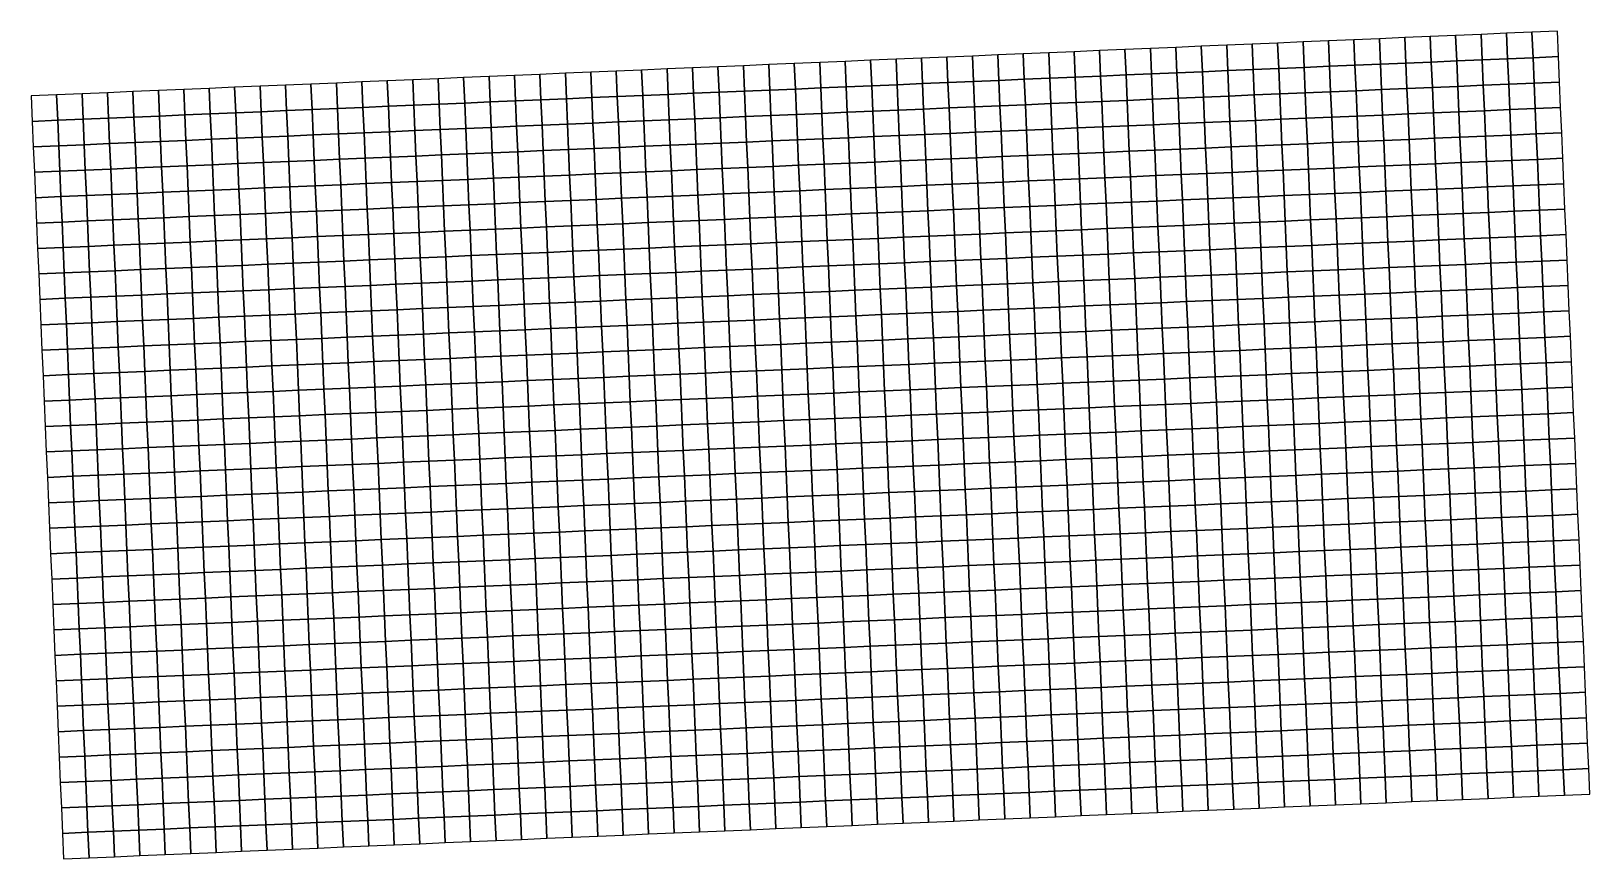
# Model space of a CAD drawing. Header units: metres. Extents: x -1.45 to 4.67, y -5.91 to -2.66.
import ezdxf

# ---------------------------------------------------------------- set-up
doc = ezdxf.new("R2010")
doc.units = ezdxf.units.M

msp = doc.modelspace()

# ---------------------------------------------------------------- linework, layer by layer
at = {"layer": 'B1'}
for points in [[(3.7475, -2.6944, -0.5725), (3.7517, -2.7943, -0.5813), (3.8516, -2.7901, -0.5916), (3.8474, -2.6901, -0.5827)], [(3.8474, -2.6901, -0.5827), (3.8516, -2.7901, -0.5916), (3.9515, -2.7858, -0.5981), (3.9473, -2.6859, -0.59)], [(3.9473, -2.6859, -0.59), (3.9515, -2.7858, -0.5981), (4.0515, -2.7816, -0.6009), (4.0472, -2.6817, -0.5942)], [(4.0472, -2.6817, -0.5942), (4.0515, -2.7816, -0.6009), (4.1514, -2.7773, -0.6001), (4.1471, -2.6774, -0.5955)], [(4.1471, -2.6774, -0.5955), (4.1514, -2.7773, -0.6001), (4.2513, -2.7731, -0.5955), (4.247, -2.6732, -0.5937)], [(4.247, -2.6732, -0.5937), (4.2513, -2.7731, -0.5955), (4.3512, -2.7688, -0.5872), (4.3469, -2.6689, -0.5889)], [(4.3469, -2.6689, -0.5889), (4.3512, -2.7688, -0.5872), (4.4511, -2.7646, -0.5806), (4.4468, -2.6647, -0.5851)], [(4.4468, -2.6647, -0.5851), (4.4511, -2.7646, -0.5806), (4.551, -2.7603, -0.5756), (4.5468, -2.6604, -0.5823)], [(2.2488, -2.758, -0.5429), (2.2531, -2.858, -0.5479), (2.353, -2.8537, -0.5507), (2.3487, -2.7538, -0.5475)], [(2.3487, -2.7538, -0.5475), (2.353, -2.8537, -0.5507), (2.4529, -2.8495, -0.5526), (2.4486, -2.7496, -0.5509)], [(2.4486, -2.7496, -0.5509), (2.4529, -2.8495, -0.5526), (2.5528, -2.8452, -0.5538), (2.5486, -2.7453, -0.5529)], [(2.5486, -2.7453, -0.5529), (2.5528, -2.8452, -0.5538), (2.6527, -2.841, -0.5541), (2.6485, -2.7411, -0.5536)], [(2.6485, -2.7411, -0.5536), (2.6527, -2.841, -0.5541), (2.7526, -2.8367, -0.5537), (2.7484, -2.7368, -0.553)], [(2.7484, -2.7368, -0.553), (2.7526, -2.8367, -0.5537), (2.8525, -2.8325, -0.5525), (2.8483, -2.7326, -0.5511)], [(2.8483, -2.7326, -0.5511), (2.8525, -2.8325, -0.5525), (2.9524, -2.8282, -0.552), (2.9482, -2.7283, -0.5498)], [(2.9482, -2.7283, -0.5498), (2.9524, -2.8282, -0.552), (3.0524, -2.824, -0.5522), (3.0481, -2.7241, -0.549)], [(3.0481, -2.7241, -0.549), (3.0524, -2.824, -0.5522), (3.1523, -2.8198, -0.553), (3.148, -2.7199, -0.5488)], [(3.148, -2.7199, -0.5488), (3.1523, -2.8198, -0.553), (3.2522, -2.8155, -0.5545), (3.2479, -2.7156, -0.5492)], [(3.2479, -2.7156, -0.5492), (3.2522, -2.8155, -0.5545), (3.3521, -2.8113, -0.5566), (3.3478, -2.7114, -0.5501)], [(3.3478, -2.7114, -0.5501), (3.3521, -2.8113, -0.5566), (3.452, -2.807, -0.5603), (3.4477, -2.7071, -0.5529)], [(3.4477, -2.7071, -0.5529), (3.452, -2.807, -0.5603), (3.5519, -2.8028, -0.5656), (3.5477, -2.7029, -0.5575)], [(3.5477, -2.7029, -0.5575), (3.5519, -2.8028, -0.5656), (3.6518, -2.7985, -0.5726), (3.6476, -2.6986, -0.564)], [(3.6476, -2.6986, -0.564), (3.6518, -2.7985, -0.5726), (3.7517, -2.7943, -0.5813), (3.7475, -2.6944, -0.5725)], [(0.8501, -2.8175, -0.4921), (0.8543, -2.9174, -0.4966), (0.9542, -2.9131, -0.476), (0.95, -2.8132, -0.4708)], [(0.95, -2.8132, -0.4708), (0.9542, -2.9131, -0.476), (1.0542, -2.9089, -0.4693), (1.0499, -2.809, -0.4632)], [(1.0499, -2.809, -0.4632), (1.0542, -2.9089, -0.4693), (1.1541, -2.9046, -0.4763), (1.1498, -2.8047, -0.4693)], [(1.1498, -2.8047, -0.4693), (1.1541, -2.9046, -0.4763), (1.254, -2.9004, -0.4971), (1.2497, -2.8005, -0.4892)], [(1.2497, -2.8005, -0.4892), (1.254, -2.9004, -0.4971), (1.3539, -2.8962, -0.5318), (1.3496, -2.7962, -0.5228)], [(1.3496, -2.7962, -0.5228), (1.3539, -2.8962, -0.5318), (1.4538, -2.8919, -0.5572), (1.4495, -2.792, -0.5475)], [(1.4495, -2.792, -0.5475), (1.4538, -2.8919, -0.5572), (1.5537, -2.8877, -0.5733), (1.5495, -2.7878, -0.5631)], [(1.5495, -2.7878, -0.5631), (1.5537, -2.8877, -0.5733), (1.6536, -2.8834, -0.5801), (1.6494, -2.7835, -0.5698)], [(1.6494, -2.7835, -0.5698), (1.6536, -2.8834, -0.5801), (1.7535, -2.8792, -0.5776), (1.7493, -2.7793, -0.5675)], [(1.7493, -2.7793, -0.5675), (1.7535, -2.8792, -0.5776), (1.8534, -2.8749, -0.5659), (1.8492, -2.775, -0.5562)], [(1.8492, -2.775, -0.5562), (1.8534, -2.8749, -0.5659), (1.9533, -2.8707, -0.557), (1.9491, -2.7708, -0.5481)], [(1.9491, -2.7708, -0.5481), (1.9533, -2.8707, -0.557), (2.0533, -2.8664, -0.5511), (2.049, -2.7665, -0.5431)], [(2.049, -2.7665, -0.5431), (2.0533, -2.8664, -0.5511), (2.1532, -2.8622, -0.548), (2.1489, -2.7623, -0.5414)], [(2.1489, -2.7623, -0.5414), (2.1532, -2.8622, -0.548), (2.2531, -2.858, -0.5479), (2.2488, -2.758, -0.5429)], [(3.1523, -2.8198, -0.553), (3.1565, -2.9197, -0.5581), (3.2564, -2.9154, -0.561), (3.2522, -2.8155, -0.5545)], [(3.2522, -2.8155, -0.5545), (3.2564, -2.9154, -0.561), (3.3563, -2.9112, -0.5649), (3.3521, -2.8113, -0.5566)], [(3.3521, -2.8113, -0.5566), (3.3563, -2.9112, -0.5649), (3.4562, -2.9069, -0.57), (3.452, -2.807, -0.5603)], [(3.452, -2.807, -0.5603), (3.4562, -2.9069, -0.57), (3.5561, -2.9027, -0.5764), (3.5519, -2.8028, -0.5656)], [(3.5519, -2.8028, -0.5656), (3.5561, -2.9027, -0.5764), (3.6561, -2.8985, -0.5841), (3.6518, -2.7985, -0.5726)], [(3.6518, -2.7985, -0.5726), (3.6561, -2.8985, -0.5841), (3.756, -2.8942, -0.5931), (3.7517, -2.7943, -0.5813)], [(3.7517, -2.7943, -0.5813), (3.756, -2.8942, -0.5931), (3.8559, -2.89, -0.6034), (3.8516, -2.7901, -0.5916)], [(3.8516, -2.7901, -0.5916), (3.8559, -2.89, -0.6034), (3.9558, -2.8857, -0.609), (3.9515, -2.7858, -0.5981)], [(3.9515, -2.7858, -0.5981), (3.9558, -2.8857, -0.609), (4.0557, -2.8815, -0.6102), (4.0515, -2.7816, -0.6009)], [(4.0515, -2.7816, -0.6009), (4.0557, -2.8815, -0.6102), (4.1556, -2.8772, -0.6068), (4.1514, -2.7773, -0.6001)], [(4.1514, -2.7773, -0.6001), (4.1556, -2.8772, -0.6068), (4.2555, -2.873, -0.5988), (4.2513, -2.7731, -0.5955)], [(4.2513, -2.7731, -0.5955), (4.2555, -2.873, -0.5988), (4.3554, -2.8687, -0.5863), (4.3512, -2.7688, -0.5872)], [(4.3512, -2.7688, -0.5872), (4.3554, -2.8687, -0.5863), (4.4553, -2.8645, -0.5762), (4.4511, -2.7646, -0.5806)], [(4.4511, -2.7646, -0.5806), (4.4553, -2.8645, -0.5762), (4.5552, -2.8603, -0.5687), (4.551, -2.7603, -0.5756)], [(-0.6486, -2.8811, -0.5373), (-0.6443, -2.981, -0.5451), (-0.5444, -2.9768, -0.5374), (-0.5486, -2.8769, -0.5298)], [(-0.5486, -2.8769, -0.5298), (-0.5444, -2.9768, -0.5374), (-0.4445, -2.9725, -0.5357), (-0.4487, -2.8726, -0.5285)], [(-0.4487, -2.8726, -0.5285), (-0.4445, -2.9725, -0.5357), (-0.3446, -2.9683, -0.5398), (-0.3488, -2.8684, -0.5333)], [(-0.3488, -2.8684, -0.5333), (-0.3446, -2.9683, -0.5398), (-0.2447, -2.9641, -0.5498), (-0.2489, -2.8641, -0.5443)], [(-0.2489, -2.8641, -0.5443), (-0.2447, -2.9641, -0.5498), (-0.1448, -2.9598, -0.5656), (-0.149, -2.8599, -0.5615)], [(-0.149, -2.8599, -0.5615), (-0.1448, -2.9598, -0.5656), (-0.0449, -2.9556, -0.5784), (-0.0491, -2.8557, -0.5753)], [(-0.0491, -2.8557, -0.5753), (-0.0449, -2.9556, -0.5784), (0.0551, -2.9513, -0.5881), (0.0508, -2.8514, -0.5857)], [(0.0508, -2.8514, -0.5857), (0.0551, -2.9513, -0.5881), (0.155, -2.9471, -0.5946), (0.1507, -2.8472, -0.5928)], [(0.1507, -2.8472, -0.5928), (0.155, -2.9471, -0.5946), (0.2549, -2.9428, -0.5982), (0.2506, -2.8429, -0.5964)], [(0.2506, -2.8429, -0.5964), (0.2549, -2.9428, -0.5982), (0.3548, -2.9386, -0.5986), (0.3505, -2.8387, -0.5967)], [(0.3505, -2.8387, -0.5967), (0.3548, -2.9386, -0.5986), (0.4547, -2.9343, -0.5921), (0.4504, -2.8344, -0.59)], [(0.4504, -2.8344, -0.59), (0.4547, -2.9343, -0.5921), (0.5546, -2.9301, -0.5787), (0.5504, -2.8302, -0.5761)], [(0.5504, -2.8302, -0.5761), (0.5546, -2.9301, -0.5787), (0.6545, -2.9259, -0.5583), (0.6503, -2.8259, -0.5552)], [(0.6503, -2.8259, -0.5552), (0.6545, -2.9259, -0.5583), (0.7544, -2.9216, -0.5309), (0.7502, -2.8217, -0.5272)], [(0.7502, -2.8217, -0.5272), (0.7544, -2.9216, -0.5309), (0.8543, -2.9174, -0.4966), (0.8501, -2.8175, -0.4921)], [(1.7535, -2.8792, -0.5776), (1.7578, -2.9791, -0.5891), (1.8577, -2.9748, -0.5761), (1.8534, -2.8749, -0.5659)], [(1.8534, -2.8749, -0.5659), (1.8577, -2.9748, -0.5761), (1.9576, -2.9706, -0.5661), (1.9533, -2.8707, -0.557)], [(1.9533, -2.8707, -0.557), (1.9576, -2.9706, -0.5661), (2.0575, -2.9664, -0.5589), (2.0533, -2.8664, -0.5511)], [(2.0533, -2.8664, -0.5511), (2.0575, -2.9664, -0.5589), (2.1574, -2.9621, -0.5545), (2.1532, -2.8622, -0.548)], [(2.1532, -2.8622, -0.548), (2.1574, -2.9621, -0.5545), (2.2573, -2.9579, -0.5531), (2.2531, -2.858, -0.5479)], [(2.2531, -2.858, -0.5479), (2.2573, -2.9579, -0.5531), (2.3572, -2.9536, -0.5544), (2.353, -2.8537, -0.5507)], [(2.353, -2.8537, -0.5507), (2.3572, -2.9536, -0.5544), (2.4571, -2.9494, -0.5553), (2.4529, -2.8495, -0.5526)], [(2.4529, -2.8495, -0.5526), (2.4571, -2.9494, -0.5553), (2.557, -2.9451, -0.5557), (2.5528, -2.8452, -0.5538)], [(2.5528, -2.8452, -0.5538), (2.557, -2.9451, -0.5557), (2.657, -2.9409, -0.5558), (2.6527, -2.841, -0.5541)], [(2.6527, -2.841, -0.5541), (2.657, -2.9409, -0.5558), (2.7569, -2.9366, -0.5554), (2.7526, -2.8367, -0.5537)], [(2.7526, -2.8367, -0.5537), (2.7569, -2.9366, -0.5554), (2.8568, -2.9324, -0.5546), (2.8525, -2.8325, -0.5525)], [(2.8525, -2.8325, -0.5525), (2.8568, -2.9324, -0.5546), (2.9567, -2.9282, -0.5549), (2.9524, -2.8282, -0.552)], [(2.9524, -2.8282, -0.552), (2.9567, -2.9282, -0.5549), (3.0566, -2.9239, -0.556), (3.0524, -2.824, -0.5522)], [(3.0524, -2.824, -0.5522), (3.0566, -2.9239, -0.556), (3.1565, -2.9197, -0.5581), (3.1523, -2.8198, -0.553)], [(4.0557, -2.8815, -0.6102), (4.0599, -2.9814, -0.6225), (4.1598, -2.9771, -0.6165), (4.1556, -2.8772, -0.6068)], [(4.1556, -2.8772, -0.6068), (4.1598, -2.9771, -0.6165), (4.2598, -2.9729, -0.6051), (4.2555, -2.873, -0.5988)], [(4.2555, -2.873, -0.5988), (4.2598, -2.9729, -0.6051), (4.3597, -2.9687, -0.5883), (4.3554, -2.8687, -0.5863)], [(4.3554, -2.8687, -0.5863), (4.3597, -2.9687, -0.5883), (4.4596, -2.9644, -0.5748), (4.4553, -2.8645, -0.5762)], [(4.4553, -2.8645, -0.5762), (4.4596, -2.9644, -0.5748), (4.5595, -2.9602, -0.5647), (4.5552, -2.8603, -0.5687)], [(-1.4478, -2.9151, -0.595), (-1.4436, -3.015, -0.5978), (-1.3437, -3.0107, -0.5961), (-1.3479, -2.9108, -0.5927)], [(-1.3479, -2.9108, -0.5927), (-1.3437, -3.0107, -0.5961), (-1.2438, -3.0065, -0.5939), (-1.248, -2.9066, -0.5897)], [(-1.248, -2.9066, -0.5897), (-1.2438, -3.0065, -0.5939), (-1.1439, -3.0022, -0.5911), (-1.1481, -2.9023, -0.5858)], [(-1.1481, -2.9023, -0.5858), (-1.1439, -3.0022, -0.5911), (-1.044, -2.998, -0.5862), (-1.0482, -2.8981, -0.5801)], [(-1.0482, -2.8981, -0.5801), (-1.044, -2.998, -0.5862), (-0.944, -2.9938, -0.5791), (-0.9483, -2.8939, -0.5723)], [(-0.9483, -2.8939, -0.5723), (-0.944, -2.9938, -0.5791), (-0.8441, -2.9895, -0.5699), (-0.8484, -2.8896, -0.5626)], [(-0.8484, -2.8896, -0.5626), (-0.8441, -2.9895, -0.5699), (-0.7442, -2.9853, -0.5586), (-0.7485, -2.8854, -0.5509)], [(-0.7485, -2.8854, -0.5509), (-0.7442, -2.9853, -0.5586), (-0.6443, -2.981, -0.5451), (-0.6486, -2.8811, -0.5373)], [(0.3548, -2.9386, -0.5986), (0.359, -3.0385, -0.6005), (0.4589, -3.0343, -0.5944), (0.4547, -2.9343, -0.5921)], [(0.4547, -2.9343, -0.5921), (0.4589, -3.0343, -0.5944), (0.5588, -3.03, -0.5815), (0.5546, -2.9301, -0.5787)], [(0.5546, -2.9301, -0.5787), (0.5588, -3.03, -0.5815), (0.6588, -3.0258, -0.562), (0.6545, -2.9259, -0.5583)], [(0.6545, -2.9259, -0.5583), (0.6588, -3.0258, -0.562), (0.7587, -3.0215, -0.5357), (0.7544, -2.9216, -0.5309)], [(0.7544, -2.9216, -0.5309), (0.7587, -3.0215, -0.5357), (0.8586, -3.0173, -0.5027), (0.8543, -2.9174, -0.4966)], [(0.8543, -2.9174, -0.4966), (0.8586, -3.0173, -0.5027), (0.9585, -3.013, -0.4834), (0.9542, -2.9131, -0.476)], [(0.9542, -2.9131, -0.476), (0.9585, -3.013, -0.4834), (1.0584, -3.0088, -0.4779), (1.0542, -2.9089, -0.4693)], [(1.0542, -2.9089, -0.4693), (1.0584, -3.0088, -0.4779), (1.1583, -3.0045, -0.4861), (1.1541, -2.9046, -0.4763)], [(1.1541, -2.9046, -0.4763), (1.1583, -3.0045, -0.4861), (1.2582, -3.0003, -0.5081), (1.254, -2.9004, -0.4971)], [(1.254, -2.9004, -0.4971), (1.2582, -3.0003, -0.5081), (1.3581, -2.9961, -0.5438), (1.3539, -2.8962, -0.5318)], [(1.3539, -2.8962, -0.5318), (1.3581, -2.9961, -0.5438), (1.458, -2.9918, -0.5697), (1.4538, -2.8919, -0.5572)], [(1.4538, -2.8919, -0.5572), (1.458, -2.9918, -0.5697), (1.5579, -2.9876, -0.5859), (1.5537, -2.8877, -0.5733)], [(1.5537, -2.8877, -0.5733), (1.5579, -2.9876, -0.5859), (1.6579, -2.9833, -0.5923), (1.6536, -2.8834, -0.5801)], [(1.6536, -2.8834, -0.5801), (1.6579, -2.9833, -0.5923), (1.7578, -2.9791, -0.5891), (1.7535, -2.8792, -0.5776)], [(2.657, -2.9409, -0.5558), (2.6612, -3.0408, -0.5594), (2.7611, -3.0366, -0.5595), (2.7569, -2.9366, -0.5554)], [(2.7569, -2.9366, -0.5554), (2.7611, -3.0366, -0.5595), (2.861, -3.0323, -0.5593), (2.8568, -2.9324, -0.5546)], [(2.8568, -2.9324, -0.5546), (2.861, -3.0323, -0.5593), (2.9609, -3.0281, -0.5605), (2.9567, -2.9282, -0.5549)], [(2.9567, -2.9282, -0.5549), (2.9609, -3.0281, -0.5605), (3.0608, -3.0238, -0.5628), (3.0566, -2.9239, -0.556)], [(3.0566, -2.9239, -0.556), (3.0608, -3.0238, -0.5628), (3.1607, -3.0196, -0.5663), (3.1565, -2.9197, -0.5581)], [(3.1565, -2.9197, -0.5581), (3.1607, -3.0196, -0.5663), (3.2607, -3.0153, -0.5711), (3.2564, -2.9154, -0.561)], [(3.2564, -2.9154, -0.561), (3.2607, -3.0153, -0.5711), (3.3606, -3.0111, -0.577), (3.3563, -2.9112, -0.5649)], [(3.3563, -2.9112, -0.5649), (3.3606, -3.0111, -0.577), (3.4605, -3.0068, -0.5837), (3.4562, -2.9069, -0.57)], [(3.4562, -2.9069, -0.57), (3.4605, -3.0068, -0.5837), (3.5604, -3.0026, -0.5912), (3.5561, -2.9027, -0.5764)], [(3.5561, -2.9027, -0.5764), (3.5604, -3.0026, -0.5912), (3.6603, -2.9984, -0.5995), (3.6561, -2.8985, -0.5841)], [(3.6561, -2.8985, -0.5841), (3.6603, -2.9984, -0.5995), (3.7602, -2.9941, -0.6087), (3.756, -2.8942, -0.5931)], [(3.756, -2.8942, -0.5931), (3.7602, -2.9941, -0.6087), (3.8601, -2.9899, -0.6187), (3.8559, -2.89, -0.6034)], [(3.8559, -2.89, -0.6034), (3.8601, -2.9899, -0.6187), (3.96, -2.9856, -0.6233), (3.9558, -2.8857, -0.609)], [(3.9558, -2.8857, -0.609), (3.96, -2.9856, -0.6233), (4.0599, -2.9814, -0.6225), (4.0557, -2.8815, -0.6102)], [(-1.1439, -3.0022, -0.5911), (-1.1396, -3.1022, -0.5978), (-1.0397, -3.0979, -0.5938), (-1.044, -2.998, -0.5862)], [(-1.044, -2.998, -0.5862), (-1.0397, -3.0979, -0.5938), (-0.9398, -3.0937, -0.5876), (-0.944, -2.9938, -0.5791)], [(-0.944, -2.9938, -0.5791), (-0.9398, -3.0937, -0.5876), (-0.8399, -3.0894, -0.579), (-0.8441, -2.9895, -0.5699)], [(-0.8441, -2.9895, -0.5699), (-0.8399, -3.0894, -0.579), (-0.74, -3.0852, -0.5683), (-0.7442, -2.9853, -0.5586)], [(-0.7442, -2.9853, -0.5586), (-0.74, -3.0852, -0.5683), (-0.6401, -3.0809, -0.5552), (-0.6443, -2.981, -0.5451)], [(-0.6443, -2.981, -0.5451), (-0.6401, -3.0809, -0.5552), (-0.5402, -3.0767, -0.5476), (-0.5444, -2.9768, -0.5374)], [(-0.5444, -2.9768, -0.5374), (-0.5402, -3.0767, -0.5476), (-0.4403, -3.0725, -0.5453), (-0.4445, -2.9725, -0.5357)], [(-0.4445, -2.9725, -0.5357), (-0.4403, -3.0725, -0.5453), (-0.3403, -3.0682, -0.5485), (-0.3446, -2.9683, -0.5398)], [(-0.3446, -2.9683, -0.5398), (-0.3403, -3.0682, -0.5485), (-0.2404, -3.064, -0.557), (-0.2447, -2.9641, -0.5498)], [(-0.2447, -2.9641, -0.5498), (-0.2404, -3.064, -0.557), (-0.1405, -3.0597, -0.5709), (-0.1448, -2.9598, -0.5656)], [(-0.1448, -2.9598, -0.5656), (-0.1405, -3.0597, -0.5709), (-0.0406, -3.0555, -0.5822), (-0.0449, -2.9556, -0.5784)], [(-0.0449, -2.9556, -0.5784), (-0.0406, -3.0555, -0.5822), (0.0593, -3.0512, -0.5907), (0.0551, -2.9513, -0.5881)], [(0.0551, -2.9513, -0.5881), (0.0593, -3.0512, -0.5907), (0.1592, -3.047, -0.5966), (0.155, -2.9471, -0.5946)], [(0.155, -2.9471, -0.5946), (0.1592, -3.047, -0.5966), (0.2591, -3.0427, -0.5999), (0.2549, -2.9428, -0.5982)], [(0.2549, -2.9428, -0.5982), (0.2591, -3.0427, -0.5999), (0.359, -3.0385, -0.6005), (0.3548, -2.9386, -0.5986)], [(1.2582, -3.0003, -0.5081), (1.2625, -3.1002, -0.5214), (1.3624, -3.096, -0.5578), (1.3581, -2.9961, -0.5438)], [(1.3581, -2.9961, -0.5438), (1.3624, -3.096, -0.5578), (1.4623, -3.0917, -0.5838), (1.458, -2.9918, -0.5697)], [(1.458, -2.9918, -0.5697), (1.4623, -3.0917, -0.5838), (1.5622, -3.0875, -0.5994), (1.5579, -2.9876, -0.5859)], [(1.5579, -2.9876, -0.5859), (1.5622, -3.0875, -0.5994), (1.6621, -3.0832, -0.6048), (1.6579, -2.9833, -0.5923)], [(1.6579, -2.9833, -0.5923), (1.6621, -3.0832, -0.6048), (1.762, -3.079, -0.5998), (1.7578, -2.9791, -0.5891)], [(1.7578, -2.9791, -0.5891), (1.762, -3.079, -0.5998), (1.8619, -3.0748, -0.5844), (1.8577, -2.9748, -0.5761)], [(1.8577, -2.9748, -0.5761), (1.8619, -3.0748, -0.5844), (1.9618, -3.0705, -0.5725), (1.9576, -2.9706, -0.5661)], [(1.9576, -2.9706, -0.5661), (1.9618, -3.0705, -0.5725), (2.0617, -3.0663, -0.5638), (2.0575, -2.9664, -0.5589)], [(2.0575, -2.9664, -0.5589), (2.0617, -3.0663, -0.5638), (2.1616, -3.062, -0.5585), (2.1574, -2.9621, -0.5545)], [(2.1574, -2.9621, -0.5545), (2.1616, -3.062, -0.5585), (2.2616, -3.0578, -0.5564), (2.2573, -2.9579, -0.5531)], [(2.2573, -2.9579, -0.5531), (2.2616, -3.0578, -0.5564), (2.3615, -3.0535, -0.5576), (2.3572, -2.9536, -0.5544)], [(2.3572, -2.9536, -0.5544), (2.3615, -3.0535, -0.5576), (2.4614, -3.0493, -0.5585), (2.4571, -2.9494, -0.5553)], [(2.4571, -2.9494, -0.5553), (2.4614, -3.0493, -0.5585), (2.5613, -3.045, -0.5591), (2.557, -2.9451, -0.5557)], [(2.557, -2.9451, -0.5557), (2.5613, -3.045, -0.5591), (2.6612, -3.0408, -0.5594), (2.657, -2.9409, -0.5558)], [(3.5604, -3.0026, -0.5912), (3.5646, -3.1025, -0.6066), (3.6645, -3.0983, -0.6155), (3.6603, -2.9984, -0.5995)], [(3.6603, -2.9984, -0.5995), (3.6645, -3.0983, -0.6155), (3.7645, -3.094, -0.6247), (3.7602, -2.9941, -0.6087)], [(3.7602, -2.9941, -0.6087), (3.7645, -3.094, -0.6247), (3.8644, -3.0898, -0.6342), (3.8601, -2.9899, -0.6187)], [(3.8601, -2.9899, -0.6187), (3.8644, -3.0898, -0.6342), (3.9643, -3.0855, -0.6379), (3.96, -2.9856, -0.6233)], [(3.96, -2.9856, -0.6233), (3.9643, -3.0855, -0.6379), (4.0642, -3.0813, -0.6355), (4.0599, -2.9814, -0.6225)], [(4.0599, -2.9814, -0.6225), (4.0642, -3.0813, -0.6355), (4.1641, -3.0771, -0.6273), (4.1598, -2.9771, -0.6165)], [(4.1598, -2.9771, -0.6165), (4.1641, -3.0771, -0.6273), (4.264, -3.0728, -0.6131), (4.2598, -2.9729, -0.6051)], [(4.2598, -2.9729, -0.6051), (4.264, -3.0728, -0.6131), (4.3639, -3.0686, -0.593), (4.3597, -2.9687, -0.5883)], [(4.3597, -2.9687, -0.5883), (4.3639, -3.0686, -0.593), (4.4638, -3.0643, -0.5769), (4.4596, -2.9644, -0.5748)], [(4.4596, -2.9644, -0.5748), (4.4638, -3.0643, -0.5769), (4.5637, -3.0601, -0.5647), (4.5595, -2.9602, -0.5647)], [(-1.4436, -3.015, -0.5978), (-1.4394, -3.1149, -0.6021), (-1.3394, -3.1106, -0.6011), (-1.3437, -3.0107, -0.5961)], [(-1.3437, -3.0107, -0.5961), (-1.3394, -3.1106, -0.6011), (-1.2395, -3.1064, -0.5996), (-1.2438, -3.0065, -0.5939)], [(-1.2438, -3.0065, -0.5939), (-1.2395, -3.1064, -0.5996), (-1.1396, -3.1022, -0.5978), (-1.1439, -3.0022, -0.5911)], [(-0.2404, -3.064, -0.557), (-0.2362, -3.1639, -0.5646), (-0.1363, -3.1596, -0.5759), (-0.1405, -3.0597, -0.5709)], [(-0.1405, -3.0597, -0.5709), (-0.1363, -3.1596, -0.5759), (-0.0364, -3.1554, -0.5851), (-0.0406, -3.0555, -0.5822)], [(-0.0406, -3.0555, -0.5822), (-0.0364, -3.1554, -0.5851), (0.0635, -3.1511, -0.592), (0.0593, -3.0512, -0.5907)], [(0.0593, -3.0512, -0.5907), (0.0635, -3.1511, -0.592), (0.1635, -3.1469, -0.5967), (0.1592, -3.047, -0.5966)], [(0.1592, -3.047, -0.5966), (0.1635, -3.1469, -0.5967), (0.2634, -3.1427, -0.5991), (0.2591, -3.0427, -0.5999)], [(0.2591, -3.0427, -0.5999), (0.2634, -3.1427, -0.5991), (0.3633, -3.1384, -0.5994), (0.359, -3.0385, -0.6005)], [(0.359, -3.0385, -0.6005), (0.3633, -3.1384, -0.5994), (0.4632, -3.1342, -0.5936), (0.4589, -3.0343, -0.5944)], [(0.4589, -3.0343, -0.5944), (0.4632, -3.1342, -0.5936), (0.5631, -3.1299, -0.5816), (0.5588, -3.03, -0.5815)], [(0.5588, -3.03, -0.5815), (0.5631, -3.1299, -0.5816), (0.663, -3.1257, -0.5635), (0.6588, -3.0258, -0.562)], [(0.6588, -3.0258, -0.562), (0.663, -3.1257, -0.5635), (0.7629, -3.1214, -0.5393), (0.7587, -3.0215, -0.5357)], [(0.7587, -3.0215, -0.5357), (0.7629, -3.1214, -0.5393), (0.8628, -3.1172, -0.509), (0.8586, -3.0173, -0.5027)], [(0.8586, -3.0173, -0.5027), (0.8628, -3.1172, -0.509), (0.9627, -3.1129, -0.4921), (0.9585, -3.013, -0.4834)], [(0.9585, -3.013, -0.4834), (0.9627, -3.1129, -0.4921), (1.0626, -3.1087, -0.4885), (1.0584, -3.0088, -0.4779)], [(1.0584, -3.0088, -0.4779), (1.0626, -3.1087, -0.4885), (1.1626, -3.1045, -0.4982), (1.1583, -3.0045, -0.4861)], [(1.1583, -3.0045, -0.4861), (1.1626, -3.1045, -0.4982), (1.2625, -3.1002, -0.5214), (1.2582, -3.0003, -0.5081)], [(2.1616, -3.062, -0.5585), (2.1659, -3.1619, -0.5602), (2.2658, -3.1577, -0.558), (2.2616, -3.0578, -0.5564)], [(2.2616, -3.0578, -0.5564), (2.2658, -3.1577, -0.558), (2.3657, -3.1534, -0.5597), (2.3615, -3.0535, -0.5576)], [(2.3615, -3.0535, -0.5576), (2.3657, -3.1534, -0.5597), (2.4656, -3.1492, -0.561), (2.4614, -3.0493, -0.5585)], [(2.4614, -3.0493, -0.5585), (2.4656, -3.1492, -0.561), (2.5655, -3.145, -0.5622), (2.5613, -3.045, -0.5591)], [(2.5613, -3.045, -0.5591), (2.5655, -3.145, -0.5622), (2.6654, -3.1407, -0.5631), (2.6612, -3.0408, -0.5594)], [(2.6612, -3.0408, -0.5594), (2.6654, -3.1407, -0.5631), (2.7654, -3.1365, -0.5639), (2.7611, -3.0366, -0.5595)], [(2.7611, -3.0366, -0.5595), (2.7654, -3.1365, -0.5639), (2.8653, -3.1322, -0.5645), (2.861, -3.0323, -0.5593)], [(2.861, -3.0323, -0.5593), (2.8653, -3.1322, -0.5645), (2.9652, -3.128, -0.5666), (2.9609, -3.0281, -0.5605)], [(2.9609, -3.0281, -0.5605), (2.9652, -3.128, -0.5666), (3.0651, -3.1237, -0.5702), (3.0608, -3.0238, -0.5628)], [(3.0608, -3.0238, -0.5628), (3.0651, -3.1237, -0.5702), (3.165, -3.1195, -0.5753), (3.1607, -3.0196, -0.5663)], [(3.1607, -3.0196, -0.5663), (3.165, -3.1195, -0.5753), (3.2649, -3.1152, -0.5818), (3.2607, -3.0153, -0.5711)], [(3.2607, -3.0153, -0.5711), (3.2649, -3.1152, -0.5818), (3.3648, -3.111, -0.5898), (3.3606, -3.0111, -0.577)], [(3.3606, -3.0111, -0.577), (3.3648, -3.111, -0.5898), (3.4647, -3.1068, -0.598), (3.4605, -3.0068, -0.5837)], [(3.4605, -3.0068, -0.5837), (3.4647, -3.1068, -0.598), (3.5646, -3.1025, -0.6066), (3.5604, -3.0026, -0.5912)], [(4.4638, -3.0643, -0.5769), (4.4681, -3.1642, -0.5862), (4.568, -3.16, -0.5732), (4.5637, -3.0601, -0.5647)], [(-1.4394, -3.1149, -0.6021), (-1.4351, -3.2148, -0.608), (-1.3352, -3.2106, -0.6076), (-1.3394, -3.1106, -0.6011)], [(-1.3394, -3.1106, -0.6011), (-1.3352, -3.2106, -0.6076), (-1.2353, -3.2063, -0.6071), (-1.2395, -3.1064, -0.5996)], [(-1.2395, -3.1064, -0.5996), (-1.2353, -3.2063, -0.6071), (-1.1354, -3.2021, -0.6066), (-1.1396, -3.1022, -0.5978)], [(-1.1396, -3.1022, -0.5978), (-1.1354, -3.2021, -0.6066), (-1.0355, -3.1978, -0.6036), (-1.0397, -3.0979, -0.5938)], [(-1.0397, -3.0979, -0.5938), (-1.0355, -3.1978, -0.6036), (-0.9356, -3.1936, -0.5981), (-0.9398, -3.0937, -0.5876)], [(-0.9398, -3.0937, -0.5876), (-0.9356, -3.1936, -0.5981), (-0.8356, -3.1893, -0.5903), (-0.8399, -3.0894, -0.579)], [(-0.8399, -3.0894, -0.579), (-0.8356, -3.1893, -0.5903), (-0.7357, -3.1851, -0.5799), (-0.74, -3.0852, -0.5683)], [(-0.74, -3.0852, -0.5683), (-0.7357, -3.1851, -0.5799), (-0.6358, -3.1808, -0.5672), (-0.6401, -3.0809, -0.5552)], [(-0.6401, -3.0809, -0.5552), (-0.6358, -3.1808, -0.5672), (-0.5359, -3.1766, -0.5593), (-0.5402, -3.0767, -0.5476)], [(-0.5402, -3.0767, -0.5476), (-0.5359, -3.1766, -0.5593), (-0.436, -3.1724, -0.5562), (-0.4403, -3.0725, -0.5453)], [(-0.4403, -3.0725, -0.5453), (-0.436, -3.1724, -0.5562), (-0.3361, -3.1681, -0.558), (-0.3403, -3.0682, -0.5485)], [(-0.3403, -3.0682, -0.5485), (-0.3361, -3.1681, -0.558), (-0.2362, -3.1639, -0.5646), (-0.2404, -3.064, -0.557)], [(0.663, -3.1257, -0.5635), (0.6672, -3.2256, -0.5603), (0.7672, -3.2213, -0.5396), (0.7629, -3.1214, -0.5393)], [(0.7629, -3.1214, -0.5393), (0.7672, -3.2213, -0.5396), (0.8671, -3.2171, -0.5139), (0.8628, -3.1172, -0.509)], [(0.8628, -3.1172, -0.509), (0.8671, -3.2171, -0.5139), (0.967, -3.2129, -0.5006), (0.9627, -3.1129, -0.4921)], [(0.9627, -3.1129, -0.4921), (0.967, -3.2129, -0.5006), (1.0669, -3.2086, -0.4997), (1.0626, -3.1087, -0.4885)], [(1.0626, -3.1087, -0.4885), (1.0669, -3.2086, -0.4997), (1.1668, -3.2044, -0.5112), (1.1626, -3.1045, -0.4982)], [(1.1626, -3.1045, -0.4982), (1.1668, -3.2044, -0.5112), (1.2667, -3.2001, -0.5351), (1.2625, -3.1002, -0.5214)], [(1.2625, -3.1002, -0.5214), (1.2667, -3.2001, -0.5351), (1.3666, -3.1959, -0.5713), (1.3624, -3.096, -0.5578)], [(1.3624, -3.096, -0.5578), (1.3666, -3.1959, -0.5713), (1.4665, -3.1916, -0.5967), (1.4623, -3.0917, -0.5838)], [(1.4623, -3.0917, -0.5838), (1.4665, -3.1916, -0.5967), (1.5664, -3.1874, -0.6112), (1.5622, -3.0875, -0.5994)], [(1.5622, -3.0875, -0.5994), (1.5664, -3.1874, -0.6112), (1.6663, -3.1831, -0.615), (1.6621, -3.0832, -0.6048)], [(1.6621, -3.0832, -0.6048), (1.6663, -3.1831, -0.615), (1.7663, -3.1789, -0.6079), (1.762, -3.079, -0.5998)], [(1.762, -3.079, -0.5998), (1.7663, -3.1789, -0.6079), (1.8662, -3.1747, -0.5901), (1.8619, -3.0748, -0.5844)], [(1.8619, -3.0748, -0.5844), (1.8662, -3.1747, -0.5901), (1.9661, -3.1704, -0.5763), (1.9618, -3.0705, -0.5725)], [(1.9618, -3.0705, -0.5725), (1.9661, -3.1704, -0.5763), (2.066, -3.1662, -0.5663), (2.0617, -3.0663, -0.5638)], [(2.0617, -3.0663, -0.5638), (2.066, -3.1662, -0.5663), (2.1659, -3.1619, -0.5602), (2.1616, -3.062, -0.5585)], [(3.0651, -3.1237, -0.5702), (3.0693, -3.2236, -0.5772), (3.1692, -3.2194, -0.5836), (3.165, -3.1195, -0.5753)], [(3.165, -3.1195, -0.5753), (3.1692, -3.2194, -0.5836), (3.2691, -3.2152, -0.5918), (3.2649, -3.1152, -0.5818)], [(3.2649, -3.1152, -0.5818), (3.2691, -3.2152, -0.5918), (3.3691, -3.2109, -0.6018), (3.3648, -3.111, -0.5898)], [(3.3648, -3.111, -0.5898), (3.3691, -3.2109, -0.6018), (3.469, -3.2067, -0.6116), (3.4647, -3.1068, -0.598)], [(3.4647, -3.1068, -0.598), (3.469, -3.2067, -0.6116), (3.5689, -3.2024, -0.6213), (3.5646, -3.1025, -0.6066)], [(3.5646, -3.1025, -0.6066), (3.5689, -3.2024, -0.6213), (3.6688, -3.1982, -0.6309), (3.6645, -3.0983, -0.6155)], [(3.6645, -3.0983, -0.6155), (3.6688, -3.1982, -0.6309), (3.7687, -3.1939, -0.6403), (3.7645, -3.094, -0.6247)], [(3.7645, -3.094, -0.6247), (3.7687, -3.1939, -0.6403), (3.8686, -3.1897, -0.6496), (3.8644, -3.0898, -0.6342)], [(3.8644, -3.0898, -0.6342), (3.8686, -3.1897, -0.6496), (3.9685, -3.1854, -0.6527), (3.9643, -3.0855, -0.6379)], [(3.9643, -3.0855, -0.6379), (3.9685, -3.1854, -0.6527), (4.0684, -3.1812, -0.6496), (4.0642, -3.0813, -0.6355)], [(4.0642, -3.0813, -0.6355), (4.0684, -3.1812, -0.6496), (4.1683, -3.177, -0.6404), (4.1641, -3.0771, -0.6273)], [(4.1641, -3.0771, -0.6273), (4.1683, -3.177, -0.6404), (4.2682, -3.1727, -0.625), (4.264, -3.0728, -0.6131)], [(4.264, -3.0728, -0.6131), (4.2682, -3.1727, -0.625), (4.3682, -3.1685, -0.6035), (4.3639, -3.0686, -0.593)], [(4.3639, -3.0686, -0.593), (4.3682, -3.1685, -0.6035), (4.4681, -3.1642, -0.5862), (4.4638, -3.0643, -0.5769)], [(-0.7357, -3.1851, -0.5799), (-0.7315, -3.285, -0.5913), (-0.6316, -3.2808, -0.5792), (-0.6358, -3.1808, -0.5672)], [(-0.6358, -3.1808, -0.5672), (-0.6316, -3.2808, -0.5792), (-0.5317, -3.2765, -0.571), (-0.5359, -3.1766, -0.5593)], [(-0.5359, -3.1766, -0.5593), (-0.5317, -3.2765, -0.571), (-0.4318, -3.2723, -0.5668), (-0.436, -3.1724, -0.5562)], [(-0.436, -3.1724, -0.5562), (-0.4318, -3.2723, -0.5668), (-0.3319, -3.268, -0.5665), (-0.3361, -3.1681, -0.558)], [(-0.3361, -3.1681, -0.558), (-0.3319, -3.268, -0.5665), (-0.2319, -3.2638, -0.5702), (-0.2362, -3.1639, -0.5646)], [(-0.2362, -3.1639, -0.5646), (-0.2319, -3.2638, -0.5702), (-0.132, -3.2595, -0.5777), (-0.1363, -3.1596, -0.5759)], [(-0.1363, -3.1596, -0.5759), (-0.132, -3.2595, -0.5777), (-0.0321, -3.2553, -0.5836), (-0.0364, -3.1554, -0.5851)], [(-0.0364, -3.1554, -0.5851), (-0.0321, -3.2553, -0.5836), (0.0678, -3.2511, -0.588), (0.0635, -3.1511, -0.592)], [(0.0635, -3.1511, -0.592), (0.0678, -3.2511, -0.588), (0.1677, -3.2468, -0.5907), (0.1635, -3.1469, -0.5967)], [(0.1635, -3.1469, -0.5967), (0.1677, -3.2468, -0.5907), (0.2676, -3.2426, -0.5919), (0.2634, -3.1427, -0.5991)], [(0.2634, -3.1427, -0.5991), (0.2676, -3.2426, -0.5919), (0.3675, -3.2383, -0.5916), (0.3633, -3.1384, -0.5994)], [(0.3633, -3.1384, -0.5994), (0.3675, -3.2383, -0.5916), (0.4674, -3.2341, -0.5863), (0.4632, -3.1342, -0.5936)], [(0.4632, -3.1342, -0.5936), (0.4674, -3.2341, -0.5863), (0.5673, -3.2298, -0.5758), (0.5631, -3.1299, -0.5816)], [(0.5631, -3.1299, -0.5816), (0.5673, -3.2298, -0.5758), (0.6672, -3.2256, -0.5603), (0.663, -3.1257, -0.5635)], [(1.5664, -3.1874, -0.6112), (1.5707, -3.2873, -0.6197), (1.6706, -3.2831, -0.622), (1.6663, -3.1831, -0.615)], [(1.6663, -3.1831, -0.615), (1.6706, -3.2831, -0.622), (1.7705, -3.2788, -0.6134), (1.7663, -3.1789, -0.6079)], [(1.7663, -3.1789, -0.6079), (1.7705, -3.2788, -0.6134), (1.8704, -3.2746, -0.594), (1.8662, -3.1747, -0.5901)], [(1.8662, -3.1747, -0.5901), (1.8704, -3.2746, -0.594), (1.9703, -3.2703, -0.5791), (1.9661, -3.1704, -0.5763)], [(1.9661, -3.1704, -0.5763), (1.9703, -3.2703, -0.5791), (2.0702, -3.2661, -0.5685), (2.066, -3.1662, -0.5663)], [(2.066, -3.1662, -0.5663), (2.0702, -3.2661, -0.5685), (2.1701, -3.2618, -0.5622), (2.1659, -3.1619, -0.5602)], [(2.1659, -3.1619, -0.5602), (2.1701, -3.2618, -0.5622), (2.27, -3.2576, -0.5603), (2.2658, -3.1577, -0.558)], [(2.2658, -3.1577, -0.558), (2.27, -3.2576, -0.5603), (2.37, -3.2534, -0.5627), (2.3657, -3.1534, -0.5597)], [(2.3657, -3.1534, -0.5597), (2.37, -3.2534, -0.5627), (2.4699, -3.2491, -0.5647), (2.4656, -3.1492, -0.561)], [(2.4656, -3.1492, -0.561), (2.4699, -3.2491, -0.5647), (2.5698, -3.2449, -0.5664), (2.5655, -3.145, -0.5622)], [(2.5655, -3.145, -0.5622), (2.5698, -3.2449, -0.5664), (2.6697, -3.2406, -0.5678), (2.6654, -3.1407, -0.5631)], [(2.6654, -3.1407, -0.5631), (2.6697, -3.2406, -0.5678), (2.7696, -3.2364, -0.569), (2.7654, -3.1365, -0.5639)], [(2.7654, -3.1365, -0.5639), (2.7696, -3.2364, -0.569), (2.8695, -3.2321, -0.5699), (2.8653, -3.1322, -0.5645)], [(2.8653, -3.1322, -0.5645), (2.8695, -3.2321, -0.5699), (2.9694, -3.2279, -0.5726), (2.9652, -3.128, -0.5666)], [(2.9652, -3.128, -0.5666), (2.9694, -3.2279, -0.5726), (3.0693, -3.2236, -0.5772), (3.0651, -3.1237, -0.5702)], [(3.9685, -3.1854, -0.6527), (3.9728, -3.2854, -0.6679), (4.0727, -3.2811, -0.6652), (4.0684, -3.1812, -0.6496)], [(4.0684, -3.1812, -0.6496), (4.0727, -3.2811, -0.6652), (4.1726, -3.2769, -0.6564), (4.1683, -3.177, -0.6404)], [(4.1683, -3.177, -0.6404), (4.1726, -3.2769, -0.6564), (4.2725, -3.2726, -0.6415), (4.2682, -3.1727, -0.625)], [(4.2682, -3.1727, -0.625), (4.2725, -3.2726, -0.6415), (4.3724, -3.2684, -0.6206), (4.3682, -3.1685, -0.6035)], [(4.3682, -3.1685, -0.6035), (4.3724, -3.2684, -0.6206), (4.4723, -3.2641, -0.6039), (4.4681, -3.1642, -0.5862)], [(4.4681, -3.1642, -0.5862), (4.4723, -3.2641, -0.6039), (4.5722, -3.2599, -0.5914), (4.568, -3.16, -0.5732)], [(-1.4351, -3.2148, -0.608), (-1.4309, -3.3147, -0.6138), (-1.331, -3.3105, -0.614), (-1.3352, -3.2106, -0.6076)], [(-1.3352, -3.2106, -0.6076), (-1.331, -3.3105, -0.614), (-1.231, -3.3062, -0.6144), (-1.2353, -3.2063, -0.6071)], [(-1.2353, -3.2063, -0.6071), (-1.231, -3.3062, -0.6144), (-1.1311, -3.302, -0.6148), (-1.1354, -3.2021, -0.6066)], [(-1.1354, -3.2021, -0.6066), (-1.1311, -3.302, -0.6148), (-1.0312, -3.2977, -0.6127), (-1.0355, -3.1978, -0.6036)], [(-1.0355, -3.1978, -0.6036), (-1.0312, -3.2977, -0.6127), (-0.9313, -3.2935, -0.6081), (-0.9356, -3.1936, -0.5981)], [(-0.9356, -3.1936, -0.5981), (-0.9313, -3.2935, -0.6081), (-0.8314, -3.2892, -0.601), (-0.8356, -3.1893, -0.5903)], [(-0.8356, -3.1893, -0.5903), (-0.8314, -3.2892, -0.601), (-0.7315, -3.285, -0.5913), (-0.7357, -3.1851, -0.5799)], [(0.1677, -3.2468, -0.5907), (0.1719, -3.3467, -0.5836), (0.2718, -3.3425, -0.5835), (0.2676, -3.2426, -0.5919)], [(0.2676, -3.2426, -0.5919), (0.2718, -3.3425, -0.5835), (0.3718, -3.3382, -0.5826), (0.3675, -3.2383, -0.5916)], [(0.3675, -3.2383, -0.5916), (0.3718, -3.3382, -0.5826), (0.4717, -3.334, -0.5778), (0.4674, -3.2341, -0.5863)], [(0.4674, -3.2341, -0.5863), (0.4717, -3.334, -0.5778), (0.5716, -3.3297, -0.569), (0.5673, -3.2298, -0.5758)], [(0.5673, -3.2298, -0.5758), (0.5716, -3.3297, -0.569), (0.6715, -3.3255, -0.5562), (0.6672, -3.2256, -0.5603)], [(0.6672, -3.2256, -0.5603), (0.6715, -3.3255, -0.5562), (0.7714, -3.3213, -0.5394), (0.7672, -3.2213, -0.5396)], [(0.7672, -3.2213, -0.5396), (0.7714, -3.3213, -0.5394), (0.8713, -3.317, -0.5187), (0.8671, -3.2171, -0.5139)], [(0.8671, -3.2171, -0.5139), (0.8713, -3.317, -0.5187), (0.9712, -3.3128, -0.5091), (0.967, -3.2129, -0.5006)], [(0.967, -3.2129, -0.5006), (0.9712, -3.3128, -0.5091), (1.0711, -3.3085, -0.5107), (1.0669, -3.2086, -0.4997)], [(1.0669, -3.2086, -0.4997), (1.0711, -3.3085, -0.5107), (1.171, -3.3043, -0.5235), (1.1668, -3.2044, -0.5112)], [(1.1668, -3.2044, -0.5112), (1.171, -3.3043, -0.5235), (1.2709, -3.3, -0.5474), (1.2667, -3.2001, -0.5351)], [(1.2667, -3.2001, -0.5351), (1.2709, -3.3, -0.5474), (1.3709, -3.2958, -0.5825), (1.3666, -3.1959, -0.5713)], [(1.3666, -3.1959, -0.5713), (1.3709, -3.2958, -0.5825), (1.4708, -3.2915, -0.6065), (1.4665, -3.1916, -0.5967)], [(1.4665, -3.1916, -0.5967), (1.4708, -3.2915, -0.6065), (1.5707, -3.2873, -0.6197), (1.5664, -3.1874, -0.6112)], [(2.5698, -3.2449, -0.5664), (2.574, -3.3448, -0.5728), (2.6739, -3.3405, -0.5749), (2.6697, -3.2406, -0.5678)], [(2.6697, -3.2406, -0.5678), (2.6739, -3.3405, -0.5749), (2.7738, -3.3363, -0.5766), (2.7696, -3.2364, -0.569)], [(2.7696, -3.2364, -0.569), (2.7738, -3.3363, -0.5766), (2.8738, -3.332, -0.5779), (2.8695, -3.2321, -0.5699)], [(2.8695, -3.2321, -0.5699), (2.8738, -3.332, -0.5779), (2.9737, -3.3278, -0.5812), (2.9694, -3.2279, -0.5726)], [(2.9694, -3.2279, -0.5726), (2.9737, -3.3278, -0.5812), (3.0736, -3.3236, -0.5864), (3.0693, -3.2236, -0.5772)], [(3.0693, -3.2236, -0.5772), (3.0736, -3.3236, -0.5864), (3.1735, -3.3193, -0.5936), (3.1692, -3.2194, -0.5836)], [(3.1692, -3.2194, -0.5836), (3.1735, -3.3193, -0.5936), (3.2734, -3.3151, -0.6027), (3.2691, -3.2152, -0.5918)], [(3.2691, -3.2152, -0.5918), (3.2734, -3.3151, -0.6027), (3.3733, -3.3108, -0.6137), (3.3691, -3.2109, -0.6018)], [(3.3691, -3.2109, -0.6018), (3.3733, -3.3108, -0.6137), (3.4732, -3.3066, -0.6245), (3.469, -3.2067, -0.6116)], [(3.469, -3.2067, -0.6116), (3.4732, -3.3066, -0.6245), (3.5731, -3.3023, -0.6349), (3.5689, -3.2024, -0.6213)], [(3.5689, -3.2024, -0.6213), (3.5731, -3.3023, -0.6349), (3.673, -3.2981, -0.645), (3.6688, -3.1982, -0.6309)], [(3.6688, -3.1982, -0.6309), (3.673, -3.2981, -0.645), (3.7729, -3.2938, -0.6549), (3.7687, -3.1939, -0.6403)], [(3.7687, -3.1939, -0.6403), (3.7729, -3.2938, -0.6549), (3.8728, -3.2896, -0.6644), (3.8686, -3.1897, -0.6496)], [(3.8686, -3.1897, -0.6496), (3.8728, -3.2896, -0.6644), (3.9728, -3.2854, -0.6679), (3.9685, -3.1854, -0.6527)], [(-1.231, -3.3062, -0.6144), (-1.2268, -3.4061, -0.6221), (-1.1269, -3.4019, -0.6224), (-1.1311, -3.302, -0.6148)], [(-1.1311, -3.302, -0.6148), (-1.1269, -3.4019, -0.6224), (-1.027, -3.3976, -0.6204), (-1.0312, -3.2977, -0.6127)], [(-1.0312, -3.2977, -0.6127), (-1.027, -3.3976, -0.6204), (-0.9271, -3.3934, -0.6162), (-0.9313, -3.2935, -0.6081)], [(-0.9313, -3.2935, -0.6081), (-0.9271, -3.3934, -0.6162), (-0.8272, -3.3892, -0.6098), (-0.8314, -3.2892, -0.601)], [(-0.8314, -3.2892, -0.601), (-0.8272, -3.3892, -0.6098), (-0.7272, -3.3849, -0.601), (-0.7315, -3.285, -0.5913)], [(-0.7315, -3.285, -0.5913), (-0.7272, -3.3849, -0.601), (-0.6273, -3.3807, -0.5901), (-0.6316, -3.2808, -0.5792)], [(-0.6316, -3.2808, -0.5792), (-0.6273, -3.3807, -0.5901), (-0.5274, -3.3764, -0.582), (-0.5317, -3.2765, -0.571)], [(-0.5317, -3.2765, -0.571), (-0.5274, -3.3764, -0.582), (-0.4275, -3.3722, -0.5769), (-0.4318, -3.2723, -0.5668)], [(-0.4318, -3.2723, -0.5668), (-0.4275, -3.3722, -0.5769), (-0.3276, -3.3679, -0.5746), (-0.3319, -3.268, -0.5665)], [(-0.3319, -3.268, -0.5665), (-0.3276, -3.3679, -0.5746), (-0.2277, -3.3637, -0.5752), (-0.2319, -3.2638, -0.5702)], [(-0.2319, -3.2638, -0.5702), (-0.2277, -3.3637, -0.5752), (-0.1278, -3.3594, -0.5786), (-0.132, -3.2595, -0.5777)], [(-0.132, -3.2595, -0.5777), (-0.1278, -3.3594, -0.5786), (-0.0279, -3.3552, -0.5812), (-0.0321, -3.2553, -0.5836)], [(-0.0321, -3.2553, -0.5836), (-0.0279, -3.3552, -0.5812), (0.072, -3.351, -0.5828), (0.0678, -3.2511, -0.588)], [(0.0678, -3.2511, -0.588), (0.072, -3.351, -0.5828), (0.1719, -3.3467, -0.5836), (0.1677, -3.2468, -0.5907)], [(1.0711, -3.3085, -0.5107), (1.0754, -3.4084, -0.5213), (1.1753, -3.4042, -0.5346), (1.171, -3.3043, -0.5235)], [(1.171, -3.3043, -0.5235), (1.1753, -3.4042, -0.5346), (1.2752, -3.3999, -0.5577), (1.2709, -3.3, -0.5474)], [(1.2709, -3.3, -0.5474), (1.2752, -3.3999, -0.5577), (1.3751, -3.3957, -0.5905), (1.3709, -3.2958, -0.5825)], [(1.3709, -3.2958, -0.5825), (1.3751, -3.3957, -0.5905), (1.475, -3.3915, -0.6127), (1.4708, -3.2915, -0.6065)], [(1.4708, -3.2915, -0.6065), (1.475, -3.3915, -0.6127), (1.5749, -3.3872, -0.6245), (1.5707, -3.2873, -0.6197)], [(1.5707, -3.2873, -0.6197), (1.5749, -3.3872, -0.6245), (1.6748, -3.383, -0.6257), (1.6706, -3.2831, -0.622)], [(1.6706, -3.2831, -0.622), (1.6748, -3.383, -0.6257), (1.7747, -3.3787, -0.6165), (1.7705, -3.2788, -0.6134)], [(1.7705, -3.2788, -0.6134), (1.7747, -3.3787, -0.6165), (1.8747, -3.3745, -0.5968), (1.8704, -3.2746, -0.594)], [(1.8704, -3.2746, -0.594), (1.8747, -3.3745, -0.5968), (1.9746, -3.3702, -0.5818), (1.9703, -3.2703, -0.5791)], [(1.9703, -3.2703, -0.5791), (1.9746, -3.3702, -0.5818), (2.0745, -3.366, -0.5714), (2.0702, -3.2661, -0.5685)], [(2.0702, -3.2661, -0.5685), (2.0745, -3.366, -0.5714), (2.1744, -3.3617, -0.5656), (2.1701, -3.2618, -0.5622)], [(2.1701, -3.2618, -0.5622), (2.1744, -3.3617, -0.5656), (2.2743, -3.3575, -0.5643), (2.27, -3.2576, -0.5603)], [(2.27, -3.2576, -0.5603), (2.2743, -3.3575, -0.5643), (2.3742, -3.3533, -0.5676), (2.37, -3.2534, -0.5627)], [(2.37, -3.2534, -0.5627), (2.3742, -3.3533, -0.5676), (2.4741, -3.349, -0.5704), (2.4699, -3.2491, -0.5647)], [(2.4699, -3.2491, -0.5647), (2.4741, -3.349, -0.5704), (2.574, -3.3448, -0.5728), (2.5698, -3.2449, -0.5664)], [(3.4732, -3.3066, -0.6245), (3.4775, -3.4065, -0.6371), (3.5774, -3.4022, -0.648), (3.5731, -3.3023, -0.6349)], [(3.5731, -3.3023, -0.6349), (3.5774, -3.4022, -0.648), (3.6773, -3.398, -0.6585), (3.673, -3.2981, -0.645)], [(3.673, -3.2981, -0.645), (3.6773, -3.398, -0.6585), (3.7772, -3.3938, -0.6683), (3.7729, -3.2938, -0.6549)], [(3.7729, -3.2938, -0.6549), (3.7772, -3.3938, -0.6683), (3.8771, -3.3895, -0.6775), (3.8728, -3.2896, -0.6644)], [(3.8728, -3.2896, -0.6644), (3.8771, -3.3895, -0.6775), (3.977, -3.3853, -0.6812), (3.9728, -3.2854, -0.6679)], [(3.9728, -3.2854, -0.6679), (3.977, -3.3853, -0.6812), (4.0769, -3.381, -0.6793), (4.0727, -3.2811, -0.6652)], [(4.0727, -3.2811, -0.6652), (4.0769, -3.381, -0.6793), (4.1768, -3.3768, -0.6718), (4.1726, -3.2769, -0.6564)], [(4.1726, -3.2769, -0.6564), (4.1768, -3.3768, -0.6718), (4.2767, -3.3725, -0.6588), (4.2725, -3.2726, -0.6415)], [(4.2725, -3.2726, -0.6415), (4.2767, -3.3725, -0.6588), (4.3766, -3.3683, -0.6402), (4.3724, -3.2684, -0.6206)], [(4.3724, -3.2684, -0.6206), (4.3766, -3.3683, -0.6402), (4.4766, -3.364, -0.6254), (4.4723, -3.2641, -0.6039)], [(4.4723, -3.2641, -0.6039), (4.4766, -3.364, -0.6254), (4.5765, -3.3598, -0.6142), (4.5722, -3.2599, -0.5914)], [(-1.4309, -3.3147, -0.6138), (-1.4266, -3.4146, -0.6218), (-1.3267, -3.4104, -0.6219), (-1.331, -3.3105, -0.614)], [(-1.331, -3.3105, -0.614), (-1.3267, -3.4104, -0.6219), (-1.2268, -3.4061, -0.6221), (-1.231, -3.3062, -0.6144)], [(-0.3276, -3.3679, -0.5746), (-0.3234, -3.4678, -0.5829), (-0.2235, -3.4636, -0.5806), (-0.2277, -3.3637, -0.5752)], [(-0.2277, -3.3637, -0.5752), (-0.2235, -3.4636, -0.5806), (-0.1235, -3.4594, -0.5801), (-0.1278, -3.3594, -0.5786)], [(-0.1278, -3.3594, -0.5786), (-0.1235, -3.4594, -0.5801), (-0.0236, -3.4551, -0.5794), (-0.0279, -3.3552, -0.5812)], [(-0.0279, -3.3552, -0.5812), (-0.0236, -3.4551, -0.5794), (0.0763, -3.4509, -0.5785), (0.072, -3.351, -0.5828)], [(0.072, -3.351, -0.5828), (0.0763, -3.4509, -0.5785), (0.1762, -3.4466, -0.5775), (0.1719, -3.3467, -0.5836)], [(0.1719, -3.3467, -0.5836), (0.1762, -3.4466, -0.5775), (0.2761, -3.4424, -0.5764), (0.2718, -3.3425, -0.5835)], [(0.2718, -3.3425, -0.5835), (0.2761, -3.4424, -0.5764), (0.376, -3.4381, -0.5752), (0.3718, -3.3382, -0.5826)], [(0.3718, -3.3382, -0.5826), (0.376, -3.4381, -0.5752), (0.4759, -3.4339, -0.571), (0.4717, -3.334, -0.5778)], [(0.4717, -3.334, -0.5778), (0.4759, -3.4339, -0.571), (0.5758, -3.4297, -0.5639), (0.5716, -3.3297, -0.569)], [(0.5716, -3.3297, -0.569), (0.5758, -3.4297, -0.5639), (0.6757, -3.4254, -0.5537), (0.6715, -3.3255, -0.5562)], [(0.6715, -3.3255, -0.5562), (0.6757, -3.4254, -0.5537), (0.7756, -3.4212, -0.5405), (0.7714, -3.3213, -0.5394)], [(0.7714, -3.3213, -0.5394), (0.7756, -3.4212, -0.5405), (0.8756, -3.4169, -0.5243), (0.8713, -3.317, -0.5187)], [(0.8713, -3.317, -0.5187), (0.8756, -3.4169, -0.5243), (0.9755, -3.4127, -0.5179), (0.9712, -3.3128, -0.5091)], [(0.9712, -3.3128, -0.5091), (0.9755, -3.4127, -0.5179), (1.0754, -3.4084, -0.5213), (1.0711, -3.3085, -0.5107)], [(1.9746, -3.3702, -0.5818), (1.9788, -3.4701, -0.5884), (2.0787, -3.4659, -0.5788), (2.0745, -3.366, -0.5714)], [(2.0745, -3.366, -0.5714), (2.0787, -3.4659, -0.5788), (2.1786, -3.4617, -0.5735), (2.1744, -3.3617, -0.5656)], [(2.1744, -3.3617, -0.5656), (2.1786, -3.4617, -0.5735), (2.2785, -3.4574, -0.5725), (2.2743, -3.3575, -0.5643)], [(2.2743, -3.3575, -0.5643), (2.2785, -3.4574, -0.5725), (2.3784, -3.4532, -0.5757), (2.3742, -3.3533, -0.5676)], [(2.3742, -3.3533, -0.5676), (2.3784, -3.4532, -0.5757), (2.4784, -3.4489, -0.5785), (2.4741, -3.349, -0.5704)], [(2.4741, -3.349, -0.5704), (2.4784, -3.4489, -0.5785), (2.5783, -3.4447, -0.581), (2.574, -3.3448, -0.5728)], [(2.574, -3.3448, -0.5728), (2.5783, -3.4447, -0.581), (2.6782, -3.4404, -0.5831), (2.6739, -3.3405, -0.5749)], [(2.6739, -3.3405, -0.5749), (2.6782, -3.4404, -0.5831), (2.7781, -3.4362, -0.5849), (2.7738, -3.3363, -0.5766)], [(2.7738, -3.3363, -0.5766), (2.7781, -3.4362, -0.5849), (2.878, -3.432, -0.5863), (2.8738, -3.332, -0.5779)], [(2.8738, -3.332, -0.5779), (2.878, -3.432, -0.5863), (2.9779, -3.4277, -0.5899), (2.9737, -3.3278, -0.5812)], [(2.9737, -3.3278, -0.5812), (2.9779, -3.4277, -0.5899), (3.0778, -3.4235, -0.5957), (3.0736, -3.3236, -0.5864)], [(3.0736, -3.3236, -0.5864), (3.0778, -3.4235, -0.5957), (3.1777, -3.4192, -0.6035), (3.1735, -3.3193, -0.5936)], [(3.1735, -3.3193, -0.5936), (3.1777, -3.4192, -0.6035), (3.2776, -3.415, -0.6135), (3.2734, -3.3151, -0.6027)], [(3.2734, -3.3151, -0.6027), (3.2776, -3.415, -0.6135), (3.3775, -3.4107, -0.6255), (3.3733, -3.3108, -0.6137)], [(3.3733, -3.3108, -0.6137), (3.3775, -3.4107, -0.6255), (3.4775, -3.4065, -0.6371), (3.4732, -3.3066, -0.6245)], [(4.3766, -3.3683, -0.6402), (4.3809, -3.4682, -0.6611), (4.4808, -3.464, -0.6486), (4.4766, -3.364, -0.6254)], [(4.4766, -3.364, -0.6254), (4.4808, -3.464, -0.6486), (4.5807, -3.4597, -0.6391), (4.5765, -3.3598, -0.6142)], [(-1.4266, -3.4146, -0.6218), (-1.4224, -3.5145, -0.6289), (-1.3225, -3.5103, -0.6288), (-1.3267, -3.4104, -0.6219)], [(-1.3267, -3.4104, -0.6219), (-1.3225, -3.5103, -0.6288), (-1.2226, -3.506, -0.6286), (-1.2268, -3.4061, -0.6221)], [(-1.2268, -3.4061, -0.6221), (-1.2226, -3.506, -0.6286), (-1.1226, -3.5018, -0.6285), (-1.1269, -3.4019, -0.6224)], [(-1.1269, -3.4019, -0.6224), (-1.1226, -3.5018, -0.6285), (-1.0227, -3.4976, -0.6265), (-1.027, -3.3976, -0.6204)], [(-1.027, -3.3976, -0.6204), (-1.0227, -3.4976, -0.6265), (-0.9228, -3.4933, -0.6228), (-0.9271, -3.3934, -0.6162)], [(-0.9271, -3.3934, -0.6162), (-0.9228, -3.4933, -0.6228), (-0.8229, -3.4891, -0.6171), (-0.8272, -3.3892, -0.6098)], [(-0.8272, -3.3892, -0.6098), (-0.8229, -3.4891, -0.6171), (-0.723, -3.4848, -0.6096), (-0.7272, -3.3849, -0.601)], [(-0.7272, -3.3849, -0.601), (-0.723, -3.4848, -0.6096), (-0.6231, -3.4806, -0.6003), (-0.6273, -3.3807, -0.5901)], [(-0.6273, -3.3807, -0.5901), (-0.6231, -3.4806, -0.6003), (-0.5232, -3.4763, -0.5927), (-0.5274, -3.3764, -0.582)], [(-0.5274, -3.3764, -0.582), (-0.5232, -3.4763, -0.5927), (-0.4233, -3.4721, -0.5869), (-0.4275, -3.3722, -0.5769)], [(-0.4275, -3.3722, -0.5769), (-0.4233, -3.4721, -0.5869), (-0.3234, -3.4678, -0.5829), (-0.3276, -3.3679, -0.5746)], [(0.5758, -3.4297, -0.5639), (0.5801, -3.5296, -0.5608), (0.68, -3.5253, -0.5529), (0.6757, -3.4254, -0.5537)], [(0.6757, -3.4254, -0.5537), (0.68, -3.5253, -0.5529), (0.7799, -3.5211, -0.543), (0.7756, -3.4212, -0.5405)], [(0.7756, -3.4212, -0.5405), (0.7799, -3.5211, -0.543), (0.8798, -3.5168, -0.5309), (0.8756, -3.4169, -0.5243)], [(0.8756, -3.4169, -0.5243), (0.8798, -3.5168, -0.5309), (0.9797, -3.5126, -0.5272), (0.9755, -3.4127, -0.5179)], [(0.9755, -3.4127, -0.5179), (0.9797, -3.5126, -0.5272), (1.0796, -3.5083, -0.532), (1.0754, -3.4084, -0.5213)], [(1.0754, -3.4084, -0.5213), (1.0796, -3.5083, -0.532), (1.1795, -3.5041, -0.5452), (1.1753, -3.4042, -0.5346)], [(1.1753, -3.4042, -0.5346), (1.1795, -3.5041, -0.5452), (1.2794, -3.4999, -0.5668), (1.2752, -3.3999, -0.5577)], [(1.2752, -3.3999, -0.5577), (1.2794, -3.4999, -0.5668), (1.3793, -3.4956, -0.5968), (1.3751, -3.3957, -0.5905)], [(1.3751, -3.3957, -0.5905), (1.3793, -3.4956, -0.5968), (1.4793, -3.4914, -0.6172), (1.475, -3.3915, -0.6127)], [(1.475, -3.3915, -0.6127), (1.4793, -3.4914, -0.6172), (1.5792, -3.4871, -0.6279), (1.5749, -3.3872, -0.6245)], [(1.5749, -3.3872, -0.6245), (1.5792, -3.4871, -0.6279), (1.6791, -3.4829, -0.629), (1.6748, -3.383, -0.6257)], [(1.6748, -3.383, -0.6257), (1.6791, -3.4829, -0.629), (1.779, -3.4786, -0.6204), (1.7747, -3.3787, -0.6165)], [(1.7747, -3.3787, -0.6165), (1.779, -3.4786, -0.6204), (1.8789, -3.4744, -0.6023), (1.8747, -3.3745, -0.5968)], [(1.8747, -3.3745, -0.5968), (1.8789, -3.4744, -0.6023), (1.9788, -3.4701, -0.5884), (1.9746, -3.3702, -0.5818)], [(2.878, -3.432, -0.5863), (2.8822, -3.5319, -0.5931), (2.9821, -3.5276, -0.5965), (2.9779, -3.4277, -0.5899)], [(2.9779, -3.4277, -0.5899), (2.9821, -3.5276, -0.5965), (3.0821, -3.5234, -0.6024), (3.0778, -3.4235, -0.5957)], [(3.0778, -3.4235, -0.5957), (3.0821, -3.5234, -0.6024), (3.182, -3.5191, -0.6109), (3.1777, -3.4192, -0.6035)], [(3.1777, -3.4192, -0.6035), (3.182, -3.5191, -0.6109), (3.2819, -3.5149, -0.622), (3.2776, -3.415, -0.6135)], [(3.2776, -3.415, -0.6135), (3.2819, -3.5149, -0.622), (3.3818, -3.5106, -0.6357), (3.3775, -3.4107, -0.6255)], [(3.3775, -3.4107, -0.6255), (3.3818, -3.5106, -0.6357), (3.4817, -3.5064, -0.6485), (3.4775, -3.4065, -0.6371)], [(3.4775, -3.4065, -0.6371), (3.4817, -3.5064, -0.6485), (3.5816, -3.5022, -0.6603), (3.5774, -3.4022, -0.648)], [(3.5774, -3.4022, -0.648), (3.5816, -3.5022, -0.6603), (3.6815, -3.4979, -0.6713), (3.6773, -3.398, -0.6585)], [(3.6773, -3.398, -0.6585), (3.6815, -3.4979, -0.6713), (3.7814, -3.4937, -0.6813), (3.7772, -3.3938, -0.6683)], [(3.7772, -3.3938, -0.6683), (3.7814, -3.4937, -0.6813), (3.8813, -3.4894, -0.6904), (3.8771, -3.3895, -0.6775)], [(3.8771, -3.3895, -0.6775), (3.8813, -3.4894, -0.6904), (3.9812, -3.4852, -0.6945), (3.977, -3.3853, -0.6812)], [(3.977, -3.3853, -0.6812), (3.9812, -3.4852, -0.6945), (4.0812, -3.4809, -0.6936), (4.0769, -3.381, -0.6793)], [(4.0769, -3.381, -0.6793), (4.0812, -3.4809, -0.6936), (4.1811, -3.4767, -0.6877), (4.1768, -3.3768, -0.6718)], [(4.1768, -3.3768, -0.6718), (4.1811, -3.4767, -0.6877), (4.281, -3.4724, -0.6769), (4.2767, -3.3725, -0.6588)], [(4.2767, -3.3725, -0.6588), (4.281, -3.4724, -0.6769), (4.3809, -3.4682, -0.6611), (4.3766, -3.3683, -0.6402)], [(-0.9228, -3.4933, -0.6228), (-0.9186, -3.5932, -0.6306), (-0.8187, -3.589, -0.626), (-0.8229, -3.4891, -0.6171)], [(-0.8229, -3.4891, -0.6171), (-0.8187, -3.589, -0.626), (-0.7188, -3.5847, -0.6199), (-0.723, -3.4848, -0.6096)], [(-0.723, -3.4848, -0.6096), (-0.7188, -3.5847, -0.6199), (-0.6189, -3.5805, -0.6123), (-0.6231, -3.4806, -0.6003)], [(-0.6231, -3.4806, -0.6003), (-0.6189, -3.5805, -0.6123), (-0.5189, -3.5762, -0.6053), (-0.5232, -3.4763, -0.5927)], [(-0.5232, -3.4763, -0.5927), (-0.5189, -3.5762, -0.6053), (-0.419, -3.572, -0.599), (-0.4233, -3.4721, -0.5869)], [(-0.4233, -3.4721, -0.5869), (-0.419, -3.572, -0.599), (-0.3191, -3.5678, -0.5933), (-0.3234, -3.4678, -0.5829)], [(-0.3234, -3.4678, -0.5829), (-0.3191, -3.5678, -0.5933), (-0.2192, -3.5635, -0.5882), (-0.2235, -3.4636, -0.5806)], [(-0.2235, -3.4636, -0.5806), (-0.2192, -3.5635, -0.5882), (-0.1193, -3.5593, -0.5837), (-0.1235, -3.4594, -0.5801)], [(-0.1235, -3.4594, -0.5801), (-0.1193, -3.5593, -0.5837), (-0.0194, -3.555, -0.5798), (-0.0236, -3.4551, -0.5794)], [(-0.0236, -3.4551, -0.5794), (-0.0194, -3.555, -0.5798), (0.0805, -3.5508, -0.5765), (0.0763, -3.4509, -0.5785)], [(0.0763, -3.4509, -0.5785), (0.0805, -3.5508, -0.5765), (0.1804, -3.5465, -0.5737), (0.1762, -3.4466, -0.5775)], [(0.1762, -3.4466, -0.5775), (0.1804, -3.5465, -0.5737), (0.2803, -3.5423, -0.5715), (0.2761, -3.4424, -0.5764)], [(0.2761, -3.4424, -0.5764), (0.2803, -3.5423, -0.5715), (0.3802, -3.538, -0.57), (0.376, -3.4381, -0.5752)], [(0.376, -3.4381, -0.5752), (0.3802, -3.538, -0.57), (0.4802, -3.5338, -0.5665), (0.4759, -3.4339, -0.571)], [(0.4759, -3.4339, -0.571), (0.4802, -3.5338, -0.5665), (0.5801, -3.5296, -0.5608), (0.5758, -3.4297, -0.5639)], [(1.4793, -3.4914, -0.6172), (1.4835, -3.5913, -0.6218), (1.5834, -3.587, -0.6321), (1.5792, -3.4871, -0.6279)], [(1.5792, -3.4871, -0.6279), (1.5834, -3.587, -0.6321), (1.6833, -3.5828, -0.6339), (1.6791, -3.4829, -0.629)], [(1.6791, -3.4829, -0.629), (1.6833, -3.5828, -0.6339), (1.7832, -3.5785, -0.6272), (1.779, -3.4786, -0.6204)], [(1.779, -3.4786, -0.6204), (1.7832, -3.5785, -0.6272), (1.8831, -3.5743, -0.6123), (1.8789, -3.4744, -0.6023)], [(1.8789, -3.4744, -0.6023), (1.8831, -3.5743, -0.6123), (1.983, -3.5701, -0.6006), (1.9788, -3.4701, -0.5884)], [(1.9788, -3.4701, -0.5884), (1.983, -3.5701, -0.6006), (2.083, -3.5658, -0.5923), (2.0787, -3.4659, -0.5788)], [(2.0787, -3.4659, -0.5788), (2.083, -3.5658, -0.5923), (2.1829, -3.5616, -0.5874), (2.1786, -3.4617, -0.5735)], [(2.1786, -3.4617, -0.5735), (2.1829, -3.5616, -0.5874), (2.2828, -3.5573, -0.5859), (2.2785, -3.4574, -0.5725)], [(2.2785, -3.4574, -0.5725), (2.2828, -3.5573, -0.5859), (2.3827, -3.5531, -0.5876), (2.3784, -3.4532, -0.5757)], [(2.3784, -3.4532, -0.5757), (2.3827, -3.5531, -0.5876), (2.4826, -3.5488, -0.5892), (2.4784, -3.4489, -0.5785)], [(2.4784, -3.4489, -0.5785), (2.4826, -3.5488, -0.5892), (2.5825, -3.5446, -0.5905), (2.5783, -3.4447, -0.581)], [(2.5783, -3.4447, -0.581), (2.5825, -3.5446, -0.5905), (2.6824, -3.5403, -0.5916), (2.6782, -3.4404, -0.5831)], [(2.6782, -3.4404, -0.5831), (2.6824, -3.5403, -0.5916), (2.7823, -3.5361, -0.5925), (2.7781, -3.4362, -0.5849)], [(2.7781, -3.4362, -0.5849), (2.7823, -3.5361, -0.5925), (2.8822, -3.5319, -0.5931), (2.878, -3.432, -0.5863)], [(3.7814, -3.4937, -0.6813), (3.7857, -3.5936, -0.6947), (3.8856, -3.5893, -0.7035), (3.8813, -3.4894, -0.6904)], [(3.8813, -3.4894, -0.6904), (3.8856, -3.5893, -0.7035), (3.9855, -3.5851, -0.708), (3.9812, -3.4852, -0.6945)], [(3.9812, -3.4852, -0.6945), (3.9855, -3.5851, -0.708), (4.0854, -3.5808, -0.7082), (4.0812, -3.4809, -0.6936)], [(4.0812, -3.4809, -0.6936), (4.0854, -3.5808, -0.7082), (4.1853, -3.5766, -0.704), (4.1811, -3.4767, -0.6877)], [(4.1811, -3.4767, -0.6877), (4.1853, -3.5766, -0.704), (4.2852, -3.5724, -0.6956), (4.281, -3.4724, -0.6769)], [(4.281, -3.4724, -0.6769), (4.2852, -3.5724, -0.6956), (4.3851, -3.5681, -0.683), (4.3809, -3.4682, -0.6611)], [(4.3809, -3.4682, -0.6611), (4.3851, -3.5681, -0.683), (4.485, -3.5639, -0.6729), (4.4808, -3.464, -0.6486)], [(4.4808, -3.464, -0.6486), (4.485, -3.5639, -0.6729), (4.585, -3.5596, -0.6653), (4.5807, -3.4597, -0.6391)], [(-1.4224, -3.5145, -0.6289), (-1.4181, -3.6144, -0.6355), (-1.3182, -3.6102, -0.6354), (-1.3225, -3.5103, -0.6288)], [(-1.3225, -3.5103, -0.6288), (-1.3182, -3.6102, -0.6354), (-1.2183, -3.606, -0.6353), (-1.2226, -3.506, -0.6286)], [(-1.2226, -3.506, -0.6286), (-1.2183, -3.606, -0.6353), (-1.1184, -3.6017, -0.6352), (-1.1226, -3.5018, -0.6285)], [(-1.1226, -3.5018, -0.6285), (-1.1184, -3.6017, -0.6352), (-1.0185, -3.5975, -0.6336), (-1.0227, -3.4976, -0.6265)], [(-1.0227, -3.4976, -0.6265), (-1.0185, -3.5975, -0.6336), (-0.9186, -3.5932, -0.6306), (-0.9228, -3.4933, -0.6228)], [(0.0805, -3.5508, -0.5765), (0.0848, -3.6507, -0.5787), (0.1847, -3.6464, -0.5747), (0.1804, -3.5465, -0.5737)], [(0.1804, -3.5465, -0.5737), (0.1847, -3.6464, -0.5747), (0.2846, -3.6422, -0.5719), (0.2803, -3.5423, -0.5715)], [(0.2803, -3.5423, -0.5715), (0.2846, -3.6422, -0.5719), (0.3845, -3.638, -0.5703), (0.3802, -3.538, -0.57)], [(0.3802, -3.538, -0.57), (0.3845, -3.638, -0.5703), (0.4844, -3.6337, -0.5674), (0.4802, -3.5338, -0.5665)], [(0.4802, -3.5338, -0.5665), (0.4844, -3.6337, -0.5674), (0.5843, -3.6295, -0.5628), (0.5801, -3.5296, -0.5608)], [(0.5801, -3.5296, -0.5608), (0.5843, -3.6295, -0.5628), (0.6842, -3.6252, -0.5568), (0.68, -3.5253, -0.5529)], [(0.68, -3.5253, -0.5529), (0.6842, -3.6252, -0.5568), (0.7841, -3.621, -0.5491), (0.7799, -3.5211, -0.543)], [(0.7799, -3.5211, -0.543), (0.7841, -3.621, -0.5491), (0.884, -3.6167, -0.54), (0.8798, -3.5168, -0.5309)], [(0.8798, -3.5168, -0.5309), (0.884, -3.6167, -0.54), (0.984, -3.6125, -0.538), (0.9797, -3.5126, -0.5272)], [(0.9797, -3.5126, -0.5272), (0.984, -3.6125, -0.538), (1.0839, -3.6083, -0.5433), (1.0796, -3.5083, -0.532)], [(1.0796, -3.5083, -0.532), (1.0839, -3.6083, -0.5433), (1.1838, -3.604, -0.5559), (1.1795, -3.5041, -0.5452)], [(1.1795, -3.5041, -0.5452), (1.1838, -3.604, -0.5559), (1.2837, -3.5998, -0.5759), (1.2794, -3.4999, -0.5668)], [(1.2794, -3.4999, -0.5668), (1.2837, -3.5998, -0.5759), (1.3836, -3.5955, -0.603), (1.3793, -3.4956, -0.5968)], [(1.3793, -3.4956, -0.5968), (1.3836, -3.5955, -0.603), (1.4835, -3.5913, -0.6218), (1.4793, -3.4914, -0.6172)], [(2.3827, -3.5531, -0.5876), (2.3869, -3.653, -0.605), (2.4868, -3.6487, -0.6052), (2.4826, -3.5488, -0.5892)], [(2.4826, -3.5488, -0.5892), (2.4868, -3.6487, -0.6052), (2.5868, -3.6445, -0.6051), (2.5825, -3.5446, -0.5905)], [(2.5825, -3.5446, -0.5905), (2.5868, -3.6445, -0.6051), (2.6867, -3.6403, -0.6046), (2.6824, -3.5403, -0.5916)], [(2.6824, -3.5403, -0.5916), (2.6867, -3.6403, -0.6046), (2.7866, -3.636, -0.6037), (2.7823, -3.5361, -0.5925)], [(2.7823, -3.5361, -0.5925), (2.7866, -3.636, -0.6037), (2.8865, -3.6318, -0.6024), (2.8822, -3.5319, -0.5931)], [(2.8822, -3.5319, -0.5931), (2.8865, -3.6318, -0.6024), (2.9864, -3.6275, -0.6045), (2.9821, -3.5276, -0.5965)], [(2.9821, -3.5276, -0.5965), (2.9864, -3.6275, -0.6045), (3.0863, -3.6233, -0.6099), (3.0821, -3.5234, -0.6024)], [(3.0821, -3.5234, -0.6024), (3.0863, -3.6233, -0.6099), (3.1862, -3.619, -0.6187), (3.182, -3.5191, -0.6109)], [(3.182, -3.5191, -0.6109), (3.1862, -3.619, -0.6187), (3.2861, -3.6148, -0.6307), (3.2819, -3.5149, -0.622)], [(3.2819, -3.5149, -0.622), (3.2861, -3.6148, -0.6307), (3.386, -3.6106, -0.6462), (3.3818, -3.5106, -0.6357)], [(3.3818, -3.5106, -0.6357), (3.386, -3.6106, -0.6462), (3.4859, -3.6063, -0.6603), (3.4817, -3.5064, -0.6485)], [(3.4817, -3.5064, -0.6485), (3.4859, -3.6063, -0.6603), (3.5859, -3.6021, -0.6731), (3.5816, -3.5022, -0.6603)], [(3.5816, -3.5022, -0.6603), (3.5859, -3.6021, -0.6731), (3.6858, -3.5978, -0.6846), (3.6815, -3.4979, -0.6713)], [(3.6815, -3.4979, -0.6713), (3.6858, -3.5978, -0.6846), (3.7857, -3.5936, -0.6947), (3.7814, -3.4937, -0.6813)], [(-1.4181, -3.6144, -0.6355), (-1.4139, -3.7143, -0.6408), (-1.314, -3.7101, -0.641), (-1.3182, -3.6102, -0.6354)], [(-1.3182, -3.6102, -0.6354), (-1.314, -3.7101, -0.641), (-1.2141, -3.7059, -0.6413), (-1.2183, -3.606, -0.6353)], [(-1.2183, -3.606, -0.6353), (-1.2141, -3.7059, -0.6413), (-1.1142, -3.7016, -0.6416), (-1.1184, -3.6017, -0.6352)], [(-1.1184, -3.6017, -0.6352), (-1.1142, -3.7016, -0.6416), (-1.0142, -3.6974, -0.6408), (-1.0185, -3.5975, -0.6336)], [(-1.0185, -3.5975, -0.6336), (-1.0142, -3.6974, -0.6408), (-0.9143, -3.6931, -0.6388), (-0.9186, -3.5932, -0.6306)], [(-0.9186, -3.5932, -0.6306), (-0.9143, -3.6931, -0.6388), (-0.8144, -3.6889, -0.6355), (-0.8187, -3.589, -0.626)], [(-0.8187, -3.589, -0.626), (-0.8144, -3.6889, -0.6355), (-0.7145, -3.6846, -0.6311), (-0.7188, -3.5847, -0.6199)], [(-0.7188, -3.5847, -0.6199), (-0.7145, -3.6846, -0.6311), (-0.6146, -3.6804, -0.6254), (-0.6189, -3.5805, -0.6123)], [(-0.6189, -3.5805, -0.6123), (-0.6146, -3.6804, -0.6254), (-0.5147, -3.6762, -0.6193), (-0.5189, -3.5762, -0.6053)], [(-0.5189, -3.5762, -0.6053), (-0.5147, -3.6762, -0.6193), (-0.4148, -3.6719, -0.6128), (-0.419, -3.572, -0.599)], [(-0.419, -3.572, -0.599), (-0.4148, -3.6719, -0.6128), (-0.3149, -3.6677, -0.6058), (-0.3191, -3.5678, -0.5933)], [(-0.3191, -3.5678, -0.5933), (-0.3149, -3.6677, -0.6058), (-0.215, -3.6634, -0.5984), (-0.2192, -3.5635, -0.5882)], [(-0.2192, -3.5635, -0.5882), (-0.215, -3.6634, -0.5984), (-0.1151, -3.6592, -0.5906), (-0.1193, -3.5593, -0.5837)], [(-0.1193, -3.5593, -0.5837), (-0.1151, -3.6592, -0.5906), (-0.0151, -3.6549, -0.584), (-0.0194, -3.555, -0.5798)], [(-0.0194, -3.555, -0.5798), (-0.0151, -3.6549, -0.584), (0.0848, -3.6507, -0.5787), (0.0805, -3.5508, -0.5765)], [(0.984, -3.6125, -0.538), (0.9882, -3.7124, -0.5501), (1.0881, -3.7082, -0.5555), (1.0839, -3.6083, -0.5433)], [(1.0839, -3.6083, -0.5433), (1.0881, -3.7082, -0.5555), (1.188, -3.7039, -0.5674), (1.1838, -3.604, -0.5559)], [(1.1838, -3.604, -0.5559), (1.188, -3.7039, -0.5674), (1.2879, -3.6997, -0.5856), (1.2837, -3.5998, -0.5759)], [(1.2837, -3.5998, -0.5759), (1.2879, -3.6997, -0.5856), (1.3878, -3.6954, -0.6103), (1.3836, -3.5955, -0.603)], [(1.3836, -3.5955, -0.603), (1.3878, -3.6954, -0.6103), (1.4877, -3.6912, -0.6279), (1.4835, -3.5913, -0.6218)], [(1.4835, -3.5913, -0.6218), (1.4877, -3.6912, -0.6279), (1.5877, -3.6869, -0.6382), (1.5834, -3.587, -0.6321)], [(1.5834, -3.587, -0.6321), (1.5877, -3.6869, -0.6382), (1.6876, -3.6827, -0.6413), (1.6833, -3.5828, -0.6339)], [(1.6833, -3.5828, -0.6339), (1.6876, -3.6827, -0.6413), (1.7875, -3.6785, -0.6371), (1.7832, -3.5785, -0.6272)], [(1.7832, -3.5785, -0.6272), (1.7875, -3.6785, -0.6371), (1.8874, -3.6742, -0.6258), (1.8831, -3.5743, -0.6123)], [(1.8831, -3.5743, -0.6123), (1.8874, -3.6742, -0.6258), (1.9873, -3.67, -0.6169), (1.983, -3.5701, -0.6006)], [(1.983, -3.5701, -0.6006), (1.9873, -3.67, -0.6169), (2.0872, -3.6657, -0.6103), (2.083, -3.5658, -0.5923)], [(2.083, -3.5658, -0.5923), (2.0872, -3.6657, -0.6103), (2.1871, -3.6615, -0.6062), (2.1829, -3.5616, -0.5874)], [(2.1829, -3.5616, -0.5874), (2.1871, -3.6615, -0.6062), (2.287, -3.6572, -0.6044), (2.2828, -3.5573, -0.5859)], [(2.2828, -3.5573, -0.5859), (2.287, -3.6572, -0.6044), (2.3869, -3.653, -0.605), (2.3827, -3.5531, -0.5876)], [(3.2861, -3.6148, -0.6307), (3.2904, -3.7147, -0.6417), (3.3903, -3.7105, -0.6591), (3.386, -3.6106, -0.6462)], [(3.386, -3.6106, -0.6462), (3.3903, -3.7105, -0.6591), (3.4902, -3.7062, -0.6745), (3.4859, -3.6063, -0.6603)], [(3.4859, -3.6063, -0.6603), (3.4902, -3.7062, -0.6745), (3.5901, -3.702, -0.6881), (3.5859, -3.6021, -0.6731)], [(3.5859, -3.6021, -0.6731), (3.5901, -3.702, -0.6881), (3.69, -3.6977, -0.6999), (3.6858, -3.5978, -0.6846)], [(3.6858, -3.5978, -0.6846), (3.69, -3.6977, -0.6999), (3.7899, -3.6935, -0.7099), (3.7857, -3.5936, -0.6947)], [(3.7857, -3.5936, -0.6947), (3.7899, -3.6935, -0.7099), (3.8898, -3.6892, -0.7181), (3.8856, -3.5893, -0.7035)], [(3.8856, -3.5893, -0.7035), (3.8898, -3.6892, -0.7181), (3.9897, -3.685, -0.7226), (3.9855, -3.5851, -0.708)], [(3.9855, -3.5851, -0.708), (3.9897, -3.685, -0.7226), (4.0896, -3.6808, -0.7234), (4.0854, -3.5808, -0.7082)], [(4.0854, -3.5808, -0.7082), (4.0896, -3.6808, -0.7234), (4.1896, -3.6765, -0.7206), (4.1853, -3.5766, -0.704)], [(4.1853, -3.5766, -0.704), (4.1896, -3.6765, -0.7206), (4.2895, -3.6723, -0.7141), (4.2852, -3.5724, -0.6956)], [(4.2852, -3.5724, -0.6956), (4.2895, -3.6723, -0.7141), (4.3894, -3.668, -0.704), (4.3851, -3.5681, -0.683)], [(4.3851, -3.5681, -0.683), (4.3894, -3.668, -0.704), (4.4893, -3.6638, -0.696), (4.485, -3.5639, -0.6729)], [(4.485, -3.5639, -0.6729), (4.4893, -3.6638, -0.696), (4.5892, -3.6595, -0.6901), (4.585, -3.5596, -0.6653)], [(-0.5147, -3.6762, -0.6193), (-0.5105, -3.7761, -0.6335), (-0.4105, -3.7718, -0.627), (-0.4148, -3.6719, -0.6128)], [(-0.4148, -3.6719, -0.6128), (-0.4105, -3.7718, -0.627), (-0.3106, -3.7676, -0.6195), (-0.3149, -3.6677, -0.6058)], [(-0.3149, -3.6677, -0.6058), (-0.3106, -3.7676, -0.6195), (-0.2107, -3.7633, -0.611), (-0.215, -3.6634, -0.5984)], [(-0.215, -3.6634, -0.5984), (-0.2107, -3.7633, -0.611), (-0.1108, -3.7591, -0.6014), (-0.1151, -3.6592, -0.5906)], [(-0.1151, -3.6592, -0.5906), (-0.1108, -3.7591, -0.6014), (-0.0109, -3.7548, -0.5934), (-0.0151, -3.6549, -0.584)], [(-0.0151, -3.6549, -0.584), (-0.0109, -3.7548, -0.5934), (0.089, -3.7506, -0.587), (0.0848, -3.6507, -0.5787)], [(0.0848, -3.6507, -0.5787), (0.089, -3.7506, -0.587), (0.1889, -3.7464, -0.5821), (0.1847, -3.6464, -0.5747)], [(0.1847, -3.6464, -0.5747), (0.1889, -3.7464, -0.5821), (0.2888, -3.7421, -0.5788), (0.2846, -3.6422, -0.5719)], [(0.2846, -3.6422, -0.5719), (0.2888, -3.7421, -0.5788), (0.3887, -3.7379, -0.577), (0.3845, -3.638, -0.5703)], [(0.3845, -3.638, -0.5703), (0.3887, -3.7379, -0.577), (0.4886, -3.7336, -0.5741), (0.4844, -3.6337, -0.5674)], [(0.4844, -3.6337, -0.5674), (0.4886, -3.7336, -0.5741), (0.5886, -3.7294, -0.5701), (0.5843, -3.6295, -0.5628)], [(0.5843, -3.6295, -0.5628), (0.5886, -3.7294, -0.5701), (0.6885, -3.7251, -0.5649), (0.6842, -3.6252, -0.5568)], [(0.6842, -3.6252, -0.5568), (0.6885, -3.7251, -0.5649), (0.7884, -3.7209, -0.5586), (0.7841, -3.621, -0.5491)], [(0.7841, -3.621, -0.5491), (0.7884, -3.7209, -0.5586), (0.8883, -3.7166, -0.5512), (0.884, -3.6167, -0.54)], [(0.884, -3.6167, -0.54), (0.8883, -3.7166, -0.5512), (0.9882, -3.7124, -0.5501), (0.984, -3.6125, -0.538)], [(1.8874, -3.6742, -0.6258), (1.8916, -3.7741, -0.6427), (1.9915, -3.7699, -0.6359), (1.9873, -3.67, -0.6169)], [(1.9873, -3.67, -0.6169), (1.9915, -3.7699, -0.6359), (2.0914, -3.7656, -0.6307), (2.0872, -3.6657, -0.6103)], [(2.0872, -3.6657, -0.6103), (2.0914, -3.7656, -0.6307), (2.1914, -3.7614, -0.6272), (2.1871, -3.6615, -0.6062)], [(2.1871, -3.6615, -0.6062), (2.1914, -3.7614, -0.6272), (2.2913, -3.7571, -0.6252), (2.287, -3.6572, -0.6044)], [(2.287, -3.6572, -0.6044), (2.2913, -3.7571, -0.6252), (2.3912, -3.7529, -0.6247), (2.3869, -3.653, -0.605)], [(2.3869, -3.653, -0.605), (2.3912, -3.7529, -0.6247), (2.4911, -3.7487, -0.6237), (2.4868, -3.6487, -0.6052)], [(2.4868, -3.6487, -0.6052), (2.4911, -3.7487, -0.6237), (2.591, -3.7444, -0.6221), (2.5868, -3.6445, -0.6051)], [(2.5868, -3.6445, -0.6051), (2.591, -3.7444, -0.6221), (2.6909, -3.7402, -0.62), (2.6867, -3.6403, -0.6046)], [(2.6867, -3.6403, -0.6046), (2.6909, -3.7402, -0.62), (2.7908, -3.7359, -0.6173), (2.7866, -3.636, -0.6037)], [(2.7866, -3.636, -0.6037), (2.7908, -3.7359, -0.6173), (2.8907, -3.7317, -0.6139), (2.8865, -3.6318, -0.6024)], [(2.8865, -3.6318, -0.6024), (2.8907, -3.7317, -0.6139), (2.9906, -3.7274, -0.6147), (2.9864, -3.6275, -0.6045)], [(2.9864, -3.6275, -0.6045), (2.9906, -3.7274, -0.6147), (3.0905, -3.7232, -0.6197), (3.0863, -3.6233, -0.6099)], [(3.0863, -3.6233, -0.6099), (3.0905, -3.7232, -0.6197), (3.1905, -3.7189, -0.6287), (3.1862, -3.619, -0.6187)], [(3.1862, -3.619, -0.6187), (3.1905, -3.7189, -0.6287), (3.2904, -3.7147, -0.6417), (3.2861, -3.6148, -0.6307)], [(4.1896, -3.6765, -0.7206), (4.1938, -3.7764, -0.7379), (4.2937, -3.7722, -0.7327), (4.2895, -3.6723, -0.7141)], [(4.2895, -3.6723, -0.7141), (4.2937, -3.7722, -0.7327), (4.3936, -3.7679, -0.7246), (4.3894, -3.668, -0.704)], [(4.3894, -3.668, -0.704), (4.3936, -3.7679, -0.7246), (4.4935, -3.7637, -0.718), (4.4893, -3.6638, -0.696)], [(4.4893, -3.6638, -0.696), (4.4935, -3.7637, -0.718), (4.5934, -3.7594, -0.7132), (4.5892, -3.6595, -0.6901)], [(-1.4139, -3.7143, -0.6408), (-1.4096, -3.8143, -0.6466), (-1.3097, -3.81, -0.6473), (-1.314, -3.7101, -0.641)], [(-1.314, -3.7101, -0.641), (-1.3097, -3.81, -0.6473), (-1.2098, -3.8058, -0.6483), (-1.2141, -3.7059, -0.6413)], [(-1.2141, -3.7059, -0.6413), (-1.2098, -3.8058, -0.6483), (-1.1099, -3.8015, -0.6496), (-1.1142, -3.7016, -0.6416)], [(-1.1142, -3.7016, -0.6416), (-1.1099, -3.8015, -0.6496), (-1.01, -3.7973, -0.6497), (-1.0142, -3.6974, -0.6408)], [(-1.0142, -3.6974, -0.6408), (-1.01, -3.7973, -0.6497), (-0.9101, -3.793, -0.6487), (-0.9143, -3.6931, -0.6388)], [(-0.9143, -3.6931, -0.6388), (-0.9101, -3.793, -0.6487), (-0.8102, -3.7888, -0.6465), (-0.8144, -3.6889, -0.6355)], [(-0.8144, -3.6889, -0.6355), (-0.8102, -3.7888, -0.6465), (-0.7103, -3.7846, -0.6433), (-0.7145, -3.6846, -0.6311)], [(-0.7145, -3.6846, -0.6311), (-0.7103, -3.7846, -0.6433), (-0.6104, -3.7803, -0.6389), (-0.6146, -3.6804, -0.6254)], [(-0.6146, -3.6804, -0.6254), (-0.6104, -3.7803, -0.6389), (-0.5105, -3.7761, -0.6335), (-0.5147, -3.6762, -0.6193)], [(0.3887, -3.7379, -0.577), (0.393, -3.8378, -0.5848), (0.4929, -3.8335, -0.582), (0.4886, -3.7336, -0.5741)], [(0.4886, -3.7336, -0.5741), (0.4929, -3.8335, -0.582), (0.5928, -3.8293, -0.5784), (0.5886, -3.7294, -0.5701)], [(0.5886, -3.7294, -0.5701), (0.5928, -3.8293, -0.5784), (0.6927, -3.825, -0.574), (0.6885, -3.7251, -0.5649)], [(0.6885, -3.7251, -0.5649), (0.6927, -3.825, -0.574), (0.7926, -3.8208, -0.5688), (0.7884, -3.7209, -0.5586)], [(0.7884, -3.7209, -0.5586), (0.7926, -3.8208, -0.5688), (0.8925, -3.8166, -0.5629), (0.8883, -3.7166, -0.5512)], [(0.8883, -3.7166, -0.5512), (0.8925, -3.8166, -0.5629), (0.9924, -3.8123, -0.5628), (0.9882, -3.7124, -0.5501)], [(0.9882, -3.7124, -0.5501), (0.9924, -3.8123, -0.5628), (1.0923, -3.8081, -0.5685), (1.0881, -3.7082, -0.5555)], [(1.0881, -3.7082, -0.5555), (1.0923, -3.8081, -0.5685), (1.1923, -3.8038, -0.5801), (1.188, -3.7039, -0.5674)], [(1.188, -3.7039, -0.5674), (1.1923, -3.8038, -0.5801), (1.2922, -3.7996, -0.5976), (1.2879, -3.6997, -0.5856)], [(1.2879, -3.6997, -0.5856), (1.2922, -3.7996, -0.5976), (1.3921, -3.7953, -0.6209), (1.3878, -3.6954, -0.6103)], [(1.3878, -3.6954, -0.6103), (1.3921, -3.7953, -0.6209), (1.492, -3.7911, -0.6379), (1.4877, -3.6912, -0.6279)], [(1.4877, -3.6912, -0.6279), (1.492, -3.7911, -0.6379), (1.5919, -3.7869, -0.6486), (1.5877, -3.6869, -0.6382)], [(1.5877, -3.6869, -0.6382), (1.5919, -3.7869, -0.6486), (1.6918, -3.7826, -0.6529), (1.6876, -3.6827, -0.6413)], [(1.6876, -3.6827, -0.6413), (1.6918, -3.7826, -0.6529), (1.7917, -3.7784, -0.6509), (1.7875, -3.6785, -0.6371)], [(1.7875, -3.6785, -0.6371), (1.7917, -3.7784, -0.6509), (1.8916, -3.7741, -0.6427), (1.8874, -3.6742, -0.6258)], [(2.7908, -3.7359, -0.6173), (2.7951, -3.8358, -0.6302), (2.895, -3.8316, -0.6248), (2.8907, -3.7317, -0.6139)], [(2.8907, -3.7317, -0.6139), (2.895, -3.8316, -0.6248), (2.9949, -3.8273, -0.6245), (2.9906, -3.7274, -0.6147)], [(2.9906, -3.7274, -0.6147), (2.9949, -3.8273, -0.6245), (3.0948, -3.8231, -0.6291), (3.0905, -3.7232, -0.6197)], [(3.0905, -3.7232, -0.6197), (3.0948, -3.8231, -0.6291), (3.1947, -3.8189, -0.6388), (3.1905, -3.7189, -0.6287)], [(3.1905, -3.7189, -0.6287), (3.1947, -3.8189, -0.6388), (3.2946, -3.8146, -0.6534), (3.2904, -3.7147, -0.6417)], [(3.2904, -3.7147, -0.6417), (3.2946, -3.8146, -0.6534), (3.3945, -3.8104, -0.6732), (3.3903, -3.7105, -0.6591)], [(3.3903, -3.7105, -0.6591), (3.3945, -3.8104, -0.6732), (3.4944, -3.8061, -0.6904), (3.4902, -3.7062, -0.6745)], [(3.4902, -3.7062, -0.6745), (3.4944, -3.8061, -0.6904), (3.5943, -3.8019, -0.7052), (3.5901, -3.702, -0.6881)], [(3.5901, -3.702, -0.6881), (3.5943, -3.8019, -0.7052), (3.6942, -3.7976, -0.7175), (3.69, -3.6977, -0.6999)], [(3.69, -3.6977, -0.6999), (3.6942, -3.7976, -0.7175), (3.7942, -3.7934, -0.7273), (3.7899, -3.6935, -0.7099)], [(3.7899, -3.6935, -0.7099), (3.7942, -3.7934, -0.7273), (3.8941, -3.7892, -0.7346), (3.8898, -3.6892, -0.7181)], [(3.8898, -3.6892, -0.7181), (3.8941, -3.7892, -0.7346), (3.994, -3.7849, -0.7388), (3.9897, -3.685, -0.7226)], [(3.9897, -3.685, -0.7226), (3.994, -3.7849, -0.7388), (4.0939, -3.7807, -0.7399), (4.0896, -3.6808, -0.7234)], [(4.0896, -3.6808, -0.7234), (4.0939, -3.7807, -0.7399), (4.1938, -3.7764, -0.7379), (4.1896, -3.6765, -0.7206)], [(-1.01, -3.7973, -0.6497), (-1.0058, -3.8972, -0.6606), (-0.9059, -3.8929, -0.6607), (-0.9101, -3.793, -0.6487)], [(-0.9101, -3.793, -0.6487), (-0.9059, -3.8929, -0.6607), (-0.8059, -3.8887, -0.6594), (-0.8102, -3.7888, -0.6465)], [(-0.8102, -3.7888, -0.6465), (-0.8059, -3.8887, -0.6594), (-0.706, -3.8845, -0.6567), (-0.7103, -3.7846, -0.6433)], [(-0.7103, -3.7846, -0.6433), (-0.706, -3.8845, -0.6567), (-0.6061, -3.8802, -0.6528), (-0.6104, -3.7803, -0.6389)], [(-0.6104, -3.7803, -0.6389), (-0.6061, -3.8802, -0.6528), (-0.5062, -3.876, -0.6474), (-0.5105, -3.7761, -0.6335)], [(-0.5105, -3.7761, -0.6335), (-0.5062, -3.876, -0.6474), (-0.4063, -3.8717, -0.6407), (-0.4105, -3.7718, -0.627)], [(-0.4105, -3.7718, -0.627), (-0.4063, -3.8717, -0.6407), (-0.3064, -3.8675, -0.6327), (-0.3106, -3.7676, -0.6195)], [(-0.3106, -3.7676, -0.6195), (-0.3064, -3.8675, -0.6327), (-0.2065, -3.8632, -0.6233), (-0.2107, -3.7633, -0.611)], [(-0.2107, -3.7633, -0.611), (-0.2065, -3.8632, -0.6233), (-0.1066, -3.859, -0.6126), (-0.1108, -3.7591, -0.6014)], [(-0.1108, -3.7591, -0.6014), (-0.1066, -3.859, -0.6126), (-0.0067, -3.8548, -0.6036), (-0.0109, -3.7548, -0.5934)], [(-0.0109, -3.7548, -0.5934), (-0.0067, -3.8548, -0.6036), (0.0932, -3.8505, -0.5963), (0.089, -3.7506, -0.587)], [(0.089, -3.7506, -0.587), (0.0932, -3.8505, -0.5963), (0.1932, -3.8463, -0.5908), (0.1889, -3.7464, -0.5821)], [(0.1889, -3.7464, -0.5821), (0.1932, -3.8463, -0.5908), (0.2931, -3.842, -0.5869), (0.2888, -3.7421, -0.5788)], [(0.2888, -3.7421, -0.5788), (0.2931, -3.842, -0.5869), (0.393, -3.8378, -0.5848), (0.3887, -3.7379, -0.577)], [(1.2922, -3.7996, -0.5976), (1.2964, -3.8995, -0.6123), (1.3963, -3.8952, -0.6355), (1.3921, -3.7953, -0.6209)], [(1.3921, -3.7953, -0.6209), (1.3963, -3.8952, -0.6355), (1.4962, -3.891, -0.6528), (1.492, -3.7911, -0.6379)], [(1.492, -3.7911, -0.6379), (1.4962, -3.891, -0.6528), (1.5961, -3.8868, -0.664), (1.5919, -3.7869, -0.6486)], [(1.5919, -3.7869, -0.6486), (1.5961, -3.8868, -0.664), (1.6961, -3.8825, -0.6692), (1.6918, -3.7826, -0.6529)], [(1.6918, -3.7826, -0.6529), (1.6961, -3.8825, -0.6692), (1.796, -3.8783, -0.6683), (1.7917, -3.7784, -0.6509)], [(1.7917, -3.7784, -0.6509), (1.796, -3.8783, -0.6683), (1.8959, -3.874, -0.6613), (1.8916, -3.7741, -0.6427)], [(1.8916, -3.7741, -0.6427), (1.8959, -3.874, -0.6613), (1.9958, -3.8698, -0.6554), (1.9915, -3.7699, -0.6359)], [(1.9915, -3.7699, -0.6359), (1.9958, -3.8698, -0.6554), (2.0957, -3.8655, -0.6507), (2.0914, -3.7656, -0.6307)], [(2.0914, -3.7656, -0.6307), (2.0957, -3.8655, -0.6507), (2.1956, -3.8613, -0.6471), (2.1914, -3.7614, -0.6272)], [(2.1914, -3.7614, -0.6272), (2.1956, -3.8613, -0.6471), (2.2955, -3.8571, -0.6447), (2.2913, -3.7571, -0.6252)], [(2.2913, -3.7571, -0.6252), (2.2955, -3.8571, -0.6447), (2.3954, -3.8528, -0.6434), (2.3912, -3.7529, -0.6247)], [(2.3912, -3.7529, -0.6247), (2.3954, -3.8528, -0.6434), (2.4953, -3.8486, -0.6413), (2.4911, -3.7487, -0.6237)], [(2.4911, -3.7487, -0.6237), (2.4953, -3.8486, -0.6413), (2.5952, -3.8443, -0.6384), (2.591, -3.7444, -0.6221)], [(2.591, -3.7444, -0.6221), (2.5952, -3.8443, -0.6384), (2.6952, -3.8401, -0.6347), (2.6909, -3.7402, -0.62)], [(2.6909, -3.7402, -0.62), (2.6952, -3.8401, -0.6347), (2.7951, -3.8358, -0.6302), (2.7908, -3.7359, -0.6173)], [(3.6942, -3.7976, -0.7175), (3.6985, -3.8976, -0.737), (3.7984, -3.8933, -0.7468), (3.7942, -3.7934, -0.7273)], [(3.7942, -3.7934, -0.7273), (3.7984, -3.8933, -0.7468), (3.8983, -3.8891, -0.7535), (3.8941, -3.7892, -0.7346)], [(3.8941, -3.7892, -0.7346), (3.8983, -3.8891, -0.7535), (3.9982, -3.8848, -0.7574), (3.994, -3.7849, -0.7388)], [(3.994, -3.7849, -0.7388), (3.9982, -3.8848, -0.7574), (4.0981, -3.8806, -0.7585), (4.0939, -3.7807, -0.7399)], [(4.0939, -3.7807, -0.7399), (4.0981, -3.8806, -0.7585), (4.198, -3.8763, -0.7568), (4.1938, -3.7764, -0.7379)], [(4.1938, -3.7764, -0.7379), (4.198, -3.8763, -0.7568), (4.298, -3.8721, -0.7523), (4.2937, -3.7722, -0.7327)], [(4.2937, -3.7722, -0.7327), (4.298, -3.8721, -0.7523), (4.3979, -3.8678, -0.7451), (4.3936, -3.7679, -0.7246)], [(4.3936, -3.7679, -0.7246), (4.3979, -3.8678, -0.7451), (4.4978, -3.8636, -0.7393), (4.4935, -3.7637, -0.718)], [(4.4935, -3.7637, -0.718), (4.4978, -3.8636, -0.7393), (4.5977, -3.8594, -0.7349), (4.5934, -3.7594, -0.7132)], [(-1.4096, -3.8143, -0.6466), (-1.4054, -3.9142, -0.6528), (-1.3055, -3.9099, -0.6544), (-1.3097, -3.81, -0.6473)], [(-1.3097, -3.81, -0.6473), (-1.3055, -3.9099, -0.6544), (-1.2056, -3.9057, -0.6566), (-1.2098, -3.8058, -0.6483)], [(-1.2098, -3.8058, -0.6483), (-1.2056, -3.9057, -0.6566), (-1.1057, -3.9014, -0.6593), (-1.1099, -3.8015, -0.6496)], [(-1.1099, -3.8015, -0.6496), (-1.1057, -3.9014, -0.6593), (-1.0058, -3.8972, -0.6606), (-1.01, -3.7973, -0.6497)], [(-0.1066, -3.859, -0.6126), (-0.1023, -3.9589, -0.6244), (-0.0024, -3.9547, -0.6149), (-0.0067, -3.8548, -0.6036)], [(-0.0067, -3.8548, -0.6036), (-0.0024, -3.9547, -0.6149), (0.0975, -3.9504, -0.607), (0.0932, -3.8505, -0.5963)], [(0.0932, -3.8505, -0.5963), (0.0975, -3.9504, -0.607), (0.1974, -3.9462, -0.6006), (0.1932, -3.8463, -0.5908)], [(0.1932, -3.8463, -0.5908), (0.1974, -3.9462, -0.6006), (0.2973, -3.9419, -0.5959), (0.2931, -3.842, -0.5869)], [(0.2931, -3.842, -0.5869), (0.2973, -3.9419, -0.5959), (0.3972, -3.9377, -0.5928), (0.393, -3.8378, -0.5848)], [(0.393, -3.8378, -0.5848), (0.3972, -3.9377, -0.5928), (0.4971, -3.9334, -0.5895), (0.4929, -3.8335, -0.582)], [(0.4929, -3.8335, -0.582), (0.4971, -3.9334, -0.5895), (0.597, -3.9292, -0.586), (0.5928, -3.8293, -0.5784)], [(0.5928, -3.8293, -0.5784), (0.597, -3.9292, -0.586), (0.697, -3.925, -0.5822), (0.6927, -3.825, -0.574)], [(0.6927, -3.825, -0.574), (0.697, -3.925, -0.5822), (0.7969, -3.9207, -0.5783), (0.7926, -3.8208, -0.5688)], [(0.7926, -3.8208, -0.5688), (0.7969, -3.9207, -0.5783), (0.8968, -3.9165, -0.5741), (0.8925, -3.8166, -0.5629)], [(0.8925, -3.8166, -0.5629), (0.8968, -3.9165, -0.5741), (0.9967, -3.9122, -0.5754), (0.9924, -3.8123, -0.5628)], [(0.9924, -3.8123, -0.5628), (0.9967, -3.9122, -0.5754), (1.0966, -3.908, -0.5822), (1.0923, -3.8081, -0.5685)], [(1.0923, -3.8081, -0.5685), (1.0966, -3.908, -0.5822), (1.1965, -3.9037, -0.5945), (1.1923, -3.8038, -0.5801)], [(1.1923, -3.8038, -0.5801), (1.1965, -3.9037, -0.5945), (1.2964, -3.8995, -0.6123), (1.2922, -3.7996, -0.5976)], [(2.2955, -3.8571, -0.6447), (2.2998, -3.957, -0.6623), (2.3997, -3.9527, -0.6608), (2.3954, -3.8528, -0.6434)], [(2.3954, -3.8528, -0.6434), (2.3997, -3.9527, -0.6608), (2.4996, -3.9485, -0.6582), (2.4953, -3.8486, -0.6413)], [(2.4953, -3.8486, -0.6413), (2.4996, -3.9485, -0.6582), (2.5995, -3.9442, -0.6546), (2.5952, -3.8443, -0.6384)], [(2.5952, -3.8443, -0.6384), (2.5995, -3.9442, -0.6546), (2.6994, -3.94, -0.65), (2.6952, -3.8401, -0.6347)], [(2.6952, -3.8401, -0.6347), (2.6994, -3.94, -0.65), (2.7993, -3.9357, -0.6443), (2.7951, -3.8358, -0.6302)], [(2.7951, -3.8358, -0.6302), (2.7993, -3.9357, -0.6443), (2.8992, -3.9315, -0.6375), (2.895, -3.8316, -0.6248)], [(2.895, -3.8316, -0.6248), (2.8992, -3.9315, -0.6375), (2.9991, -3.9273, -0.6364), (2.9949, -3.8273, -0.6245)], [(2.9949, -3.8273, -0.6245), (2.9991, -3.9273, -0.6364), (3.099, -3.923, -0.6411), (3.0948, -3.8231, -0.6291)], [(3.0948, -3.8231, -0.6291), (3.099, -3.923, -0.6411), (3.1989, -3.9188, -0.6514), (3.1947, -3.8189, -0.6388)], [(3.1947, -3.8189, -0.6388), (3.1989, -3.9188, -0.6514), (3.2989, -3.9145, -0.6676), (3.2946, -3.8146, -0.6534)], [(3.2946, -3.8146, -0.6534), (3.2989, -3.9145, -0.6676), (3.3988, -3.9103, -0.6895), (3.3945, -3.8104, -0.6732)], [(3.3945, -3.8104, -0.6732), (3.3988, -3.9103, -0.6895), (3.4987, -3.906, -0.7084), (3.4944, -3.8061, -0.6904)], [(3.4944, -3.8061, -0.6904), (3.4987, -3.906, -0.7084), (3.5986, -3.9018, -0.7242), (3.5943, -3.8019, -0.7052)], [(3.5943, -3.8019, -0.7052), (3.5986, -3.9018, -0.7242), (3.6985, -3.8976, -0.737), (3.6942, -3.7976, -0.7175)], [(-1.4054, -3.9142, -0.6528), (-1.4012, -4.0141, -0.6617), (-1.3012, -4.0098, -0.6642), (-1.3055, -3.9099, -0.6544)], [(-1.3055, -3.9099, -0.6544), (-1.3012, -4.0098, -0.6642), (-1.2013, -4.0056, -0.6675), (-1.2056, -3.9057, -0.6566)], [(-1.2056, -3.9057, -0.6566), (-1.2013, -4.0056, -0.6675), (-1.1014, -4.0013, -0.6717), (-1.1057, -3.9014, -0.6593)], [(-1.1057, -3.9014, -0.6593), (-1.1014, -4.0013, -0.6717), (-1.0015, -3.9971, -0.6741), (-1.0058, -3.8972, -0.6606)], [(-1.0058, -3.8972, -0.6606), (-1.0015, -3.9971, -0.6741), (-0.9016, -3.9929, -0.6748), (-0.9059, -3.8929, -0.6607)], [(-0.9059, -3.8929, -0.6607), (-0.9016, -3.9929, -0.6748), (-0.8017, -3.9886, -0.6738), (-0.8059, -3.8887, -0.6594)], [(-0.8059, -3.8887, -0.6594), (-0.8017, -3.9886, -0.6738), (-0.7018, -3.9844, -0.6711), (-0.706, -3.8845, -0.6567)], [(-0.706, -3.8845, -0.6567), (-0.7018, -3.9844, -0.6711), (-0.6019, -3.9801, -0.6666), (-0.6061, -3.8802, -0.6528)], [(-0.6061, -3.8802, -0.6528), (-0.6019, -3.9801, -0.6666), (-0.502, -3.9759, -0.6609), (-0.5062, -3.876, -0.6474)], [(-0.5062, -3.876, -0.6474), (-0.502, -3.9759, -0.6609), (-0.4021, -3.9716, -0.6538), (-0.4063, -3.8717, -0.6407)], [(-0.4063, -3.8717, -0.6407), (-0.4021, -3.9716, -0.6538), (-0.3021, -3.9674, -0.6453), (-0.3064, -3.8675, -0.6327)], [(-0.3064, -3.8675, -0.6327), (-0.3021, -3.9674, -0.6453), (-0.2022, -3.9632, -0.6355), (-0.2065, -3.8632, -0.6233)], [(-0.2065, -3.8632, -0.6233), (-0.2022, -3.9632, -0.6355), (-0.1023, -3.9589, -0.6244), (-0.1066, -3.859, -0.6126)], [(0.7969, -3.9207, -0.5783), (0.8011, -4.0206, -0.5882), (0.901, -4.0164, -0.5857), (0.8968, -3.9165, -0.5741)], [(0.8968, -3.9165, -0.5741), (0.901, -4.0164, -0.5857), (1.0009, -4.0121, -0.5883), (0.9967, -3.9122, -0.5754)], [(0.9967, -3.9122, -0.5754), (1.0009, -4.0121, -0.5883), (1.1008, -4.0079, -0.5962), (1.0966, -3.908, -0.5822)], [(1.0966, -3.908, -0.5822), (1.1008, -4.0079, -0.5962), (1.2007, -4.0036, -0.6094), (1.1965, -3.9037, -0.5945)], [(1.1965, -3.9037, -0.5945), (1.2007, -4.0036, -0.6094), (1.3007, -3.9994, -0.6278), (1.2964, -3.8995, -0.6123)], [(1.2964, -3.8995, -0.6123), (1.3007, -3.9994, -0.6278), (1.4006, -3.9952, -0.6513), (1.3963, -3.8952, -0.6355)], [(1.3963, -3.8952, -0.6355), (1.4006, -3.9952, -0.6513), (1.5005, -3.9909, -0.6689), (1.4962, -3.891, -0.6528)], [(1.4962, -3.891, -0.6528), (1.5005, -3.9909, -0.6689), (1.6004, -3.9867, -0.6804), (1.5961, -3.8868, -0.664)], [(1.5961, -3.8868, -0.664), (1.6004, -3.9867, -0.6804), (1.7003, -3.9824, -0.6858), (1.6961, -3.8825, -0.6692)], [(1.6961, -3.8825, -0.6692), (1.7003, -3.9824, -0.6858), (1.8002, -3.9782, -0.6852), (1.796, -3.8783, -0.6683)], [(1.796, -3.8783, -0.6683), (1.8002, -3.9782, -0.6852), (1.9001, -3.9739, -0.6786), (1.8959, -3.874, -0.6613)], [(1.8959, -3.874, -0.6613), (1.9001, -3.9739, -0.6786), (2, -3.9697, -0.6731), (1.9958, -3.8698, -0.6554)], [(1.9958, -3.8698, -0.6554), (2, -3.9697, -0.6731), (2.0999, -3.9655, -0.6685), (2.0957, -3.8655, -0.6507)], [(2.0957, -3.8655, -0.6507), (2.0999, -3.9655, -0.6685), (2.1998, -3.9612, -0.6649), (2.1956, -3.8613, -0.6471)], [(2.1956, -3.8613, -0.6471), (2.1998, -3.9612, -0.6649), (2.2998, -3.957, -0.6623), (2.2955, -3.8571, -0.6447)], [(3.1989, -3.9188, -0.6514), (3.2032, -4.0187, -0.6666), (3.3031, -4.0144, -0.6837), (3.2989, -3.9145, -0.6676)], [(3.2989, -3.9145, -0.6676), (3.3031, -4.0144, -0.6837), (3.403, -4.0102, -0.7071), (3.3988, -3.9103, -0.6895)], [(3.3988, -3.9103, -0.6895), (3.403, -4.0102, -0.7071), (3.5029, -4.0059, -0.727), (3.4987, -3.906, -0.7084)], [(3.4987, -3.906, -0.7084), (3.5029, -4.0059, -0.727), (3.6028, -4.0017, -0.7435), (3.5986, -3.9018, -0.7242)], [(3.5986, -3.9018, -0.7242), (3.6028, -4.0017, -0.7435), (3.7027, -3.9975, -0.7566), (3.6985, -3.8976, -0.737)], [(3.6985, -3.8976, -0.737), (3.7027, -3.9975, -0.7566), (3.8026, -3.9932, -0.7662), (3.7984, -3.8933, -0.7468)], [(3.7984, -3.8933, -0.7468), (3.8026, -3.9932, -0.7662), (3.9026, -3.989, -0.7723), (3.8983, -3.8891, -0.7535)], [(3.8983, -3.8891, -0.7535), (3.9026, -3.989, -0.7723), (4.0025, -3.9847, -0.776), (3.9982, -3.8848, -0.7574)], [(3.9982, -3.8848, -0.7574), (4.0025, -3.9847, -0.776), (4.1024, -3.9805, -0.7772), (4.0981, -3.8806, -0.7585)], [(4.0981, -3.8806, -0.7585), (4.1024, -3.9805, -0.7772), (4.2023, -3.9762, -0.7758), (4.198, -3.8763, -0.7568)], [(4.198, -3.8763, -0.7568), (4.2023, -3.9762, -0.7758), (4.3022, -3.972, -0.772), (4.298, -3.8721, -0.7523)], [(4.298, -3.8721, -0.7523), (4.3022, -3.972, -0.772), (4.4021, -3.9678, -0.7658), (4.3979, -3.8678, -0.7451)], [(4.3979, -3.8678, -0.7451), (4.4021, -3.9678, -0.7658), (4.502, -3.9635, -0.7608), (4.4978, -3.8636, -0.7393)], [(4.4978, -3.8636, -0.7393), (4.502, -3.9635, -0.7608), (4.6019, -3.9593, -0.757), (4.5977, -3.8594, -0.7349)], [(-0.6019, -3.9801, -0.6666), (-0.5976, -4.08, -0.6775), (-0.4977, -4.0758, -0.6707), (-0.502, -3.9759, -0.6609)], [(-0.502, -3.9759, -0.6609), (-0.4977, -4.0758, -0.6707), (-0.3978, -4.0715, -0.663), (-0.4021, -3.9716, -0.6538)], [(-0.4021, -3.9716, -0.6538), (-0.3978, -4.0715, -0.663), (-0.2979, -4.0673, -0.6544), (-0.3021, -3.9674, -0.6453)], [(-0.3021, -3.9674, -0.6453), (-0.2979, -4.0673, -0.6544), (-0.198, -4.0631, -0.645), (-0.2022, -3.9632, -0.6355)], [(-0.2022, -3.9632, -0.6355), (-0.198, -4.0631, -0.645), (-0.0981, -4.0588, -0.6347), (-0.1023, -3.9589, -0.6244)], [(-0.1023, -3.9589, -0.6244), (-0.0981, -4.0588, -0.6347), (0.0018, -4.0546, -0.6256), (-0.0024, -3.9547, -0.6149)], [(-0.0024, -3.9547, -0.6149), (0.0018, -4.0546, -0.6256), (0.1017, -4.0503, -0.6177), (0.0975, -3.9504, -0.607)], [(0.0975, -3.9504, -0.607), (0.1017, -4.0503, -0.6177), (0.2016, -4.0461, -0.6111), (0.1974, -3.9462, -0.6006)], [(0.1974, -3.9462, -0.6006), (0.2016, -4.0461, -0.6111), (0.3016, -4.0418, -0.6057), (0.2973, -3.9419, -0.5959)], [(0.2973, -3.9419, -0.5959), (0.3016, -4.0418, -0.6057), (0.4015, -4.0376, -0.6015), (0.3972, -3.9377, -0.5928)], [(0.3972, -3.9377, -0.5928), (0.4015, -4.0376, -0.6015), (0.5014, -4.0334, -0.5977), (0.4971, -3.9334, -0.5895)], [(0.4971, -3.9334, -0.5895), (0.5014, -4.0334, -0.5977), (0.6013, -4.0291, -0.5942), (0.597, -3.9292, -0.586)], [(0.597, -3.9292, -0.586), (0.6013, -4.0291, -0.5942), (0.7012, -4.0249, -0.591), (0.697, -3.925, -0.5822)], [(0.697, -3.925, -0.5822), (0.7012, -4.0249, -0.591), (0.8011, -4.0206, -0.5882), (0.7969, -3.9207, -0.5783)], [(1.7003, -3.9824, -0.6858), (1.7045, -4.0823, -0.7028), (1.8044, -4.0781, -0.7016), (1.8002, -3.9782, -0.6852)], [(1.8002, -3.9782, -0.6852), (1.8044, -4.0781, -0.7016), (1.9044, -4.0739, -0.6945), (1.9001, -3.9739, -0.6786)], [(1.9001, -3.9739, -0.6786), (1.9044, -4.0739, -0.6945), (2.0043, -4.0696, -0.6886), (2, -3.9697, -0.6731)], [(2, -3.9697, -0.6731), (2.0043, -4.0696, -0.6886), (2.1042, -4.0654, -0.6839), (2.0999, -3.9655, -0.6685)], [(2.0999, -3.9655, -0.6685), (2.1042, -4.0654, -0.6839), (2.2041, -4.0611, -0.6805), (2.1998, -3.9612, -0.6649)], [(2.1998, -3.9612, -0.6649), (2.2041, -4.0611, -0.6805), (2.304, -4.0569, -0.6783), (2.2998, -3.957, -0.6623)], [(2.2998, -3.957, -0.6623), (2.304, -4.0569, -0.6783), (2.4039, -4.0526, -0.6774), (2.3997, -3.9527, -0.6608)], [(2.3997, -3.9527, -0.6608), (2.4039, -4.0526, -0.6774), (2.5038, -4.0484, -0.6751), (2.4996, -3.9485, -0.6582)], [(2.4996, -3.9485, -0.6582), (2.5038, -4.0484, -0.6751), (2.6037, -4.0441, -0.6715), (2.5995, -3.9442, -0.6546)], [(2.5995, -3.9442, -0.6546), (2.6037, -4.0441, -0.6715), (2.7036, -4.0399, -0.6666), (2.6994, -3.94, -0.65)], [(2.6994, -3.94, -0.65), (2.7036, -4.0399, -0.6666), (2.8035, -4.0357, -0.6603), (2.7993, -3.9357, -0.6443)], [(2.7993, -3.9357, -0.6443), (2.8035, -4.0357, -0.6603), (2.9035, -4.0314, -0.6525), (2.8992, -3.9315, -0.6375)], [(2.8992, -3.9315, -0.6375), (2.9035, -4.0314, -0.6525), (3.0034, -4.0272, -0.651), (2.9991, -3.9273, -0.6364)], [(2.9991, -3.9273, -0.6364), (3.0034, -4.0272, -0.651), (3.1033, -4.0229, -0.6557), (3.099, -3.923, -0.6411)], [(3.099, -3.923, -0.6411), (3.1033, -4.0229, -0.6557), (3.2032, -4.0187, -0.6666), (3.1989, -3.9188, -0.6514)], [(4.1024, -3.9805, -0.7772), (4.1066, -4.0804, -0.7947), (4.2065, -4.0762, -0.7934), (4.2023, -3.9762, -0.7758)], [(4.2023, -3.9762, -0.7758), (4.2065, -4.0762, -0.7934), (4.3064, -4.0719, -0.7899), (4.3022, -3.972, -0.772)], [(4.3022, -3.972, -0.772), (4.3064, -4.0719, -0.7899), (4.4064, -4.0677, -0.7843), (4.4021, -3.9678, -0.7658)], [(4.4021, -3.9678, -0.7658), (4.4064, -4.0677, -0.7843), (4.5063, -4.0634, -0.7797), (4.502, -3.9635, -0.7608)], [(4.502, -3.9635, -0.7608), (4.5063, -4.0634, -0.7797), (4.6062, -4.0592, -0.7763), (4.6019, -3.9593, -0.757)], [(-1.4012, -4.0141, -0.6617), (-1.3969, -4.114, -0.6714), (-1.297, -4.1097, -0.6747), (-1.3012, -4.0098, -0.6642)], [(-1.3012, -4.0098, -0.6642), (-1.297, -4.1097, -0.6747), (-1.1971, -4.1055, -0.679), (-1.2013, -4.0056, -0.6675)], [(-1.2013, -4.0056, -0.6675), (-1.1971, -4.1055, -0.679), (-1.0972, -4.1013, -0.6845), (-1.1014, -4.0013, -0.6717)], [(-1.1014, -4.0013, -0.6717), (-1.0972, -4.1013, -0.6845), (-0.9973, -4.097, -0.6877), (-1.0015, -3.9971, -0.6741)], [(-1.0015, -3.9971, -0.6741), (-0.9973, -4.097, -0.6877), (-0.8974, -4.0928, -0.6886), (-0.9016, -3.9929, -0.6748)], [(-0.9016, -3.9929, -0.6748), (-0.8974, -4.0928, -0.6886), (-0.7975, -4.0885, -0.6872), (-0.8017, -3.9886, -0.6738)], [(-0.8017, -3.9886, -0.6738), (-0.7975, -4.0885, -0.6872), (-0.6975, -4.0843, -0.6836), (-0.7018, -3.9844, -0.6711)], [(-0.7018, -3.9844, -0.6711), (-0.6975, -4.0843, -0.6836), (-0.5976, -4.08, -0.6775), (-0.6019, -3.9801, -0.6666)], [(0.3016, -4.0418, -0.6057), (0.3058, -4.1418, -0.6159), (0.4057, -4.1375, -0.6109), (0.4015, -4.0376, -0.6015)], [(0.4015, -4.0376, -0.6015), (0.4057, -4.1375, -0.6109), (0.5056, -4.1333, -0.6068), (0.5014, -4.0334, -0.5977)], [(0.5014, -4.0334, -0.5977), (0.5056, -4.1333, -0.6068), (0.6055, -4.129, -0.6036), (0.6013, -4.0291, -0.5942)], [(0.6013, -4.0291, -0.5942), (0.6055, -4.129, -0.6036), (0.7054, -4.1248, -0.6013), (0.7012, -4.0249, -0.591)], [(0.7012, -4.0249, -0.591), (0.7054, -4.1248, -0.6013), (0.8053, -4.1205, -0.5999), (0.8011, -4.0206, -0.5882)], [(0.8011, -4.0206, -0.5882), (0.8053, -4.1205, -0.5999), (0.9053, -4.1163, -0.5994), (0.901, -4.0164, -0.5857)], [(0.901, -4.0164, -0.5857), (0.9053, -4.1163, -0.5994), (1.0052, -4.112, -0.6038), (1.0009, -4.0121, -0.5883)], [(1.0009, -4.0121, -0.5883), (1.0052, -4.112, -0.6038), (1.1051, -4.1078, -0.6129), (1.1008, -4.0079, -0.5962)], [(1.1008, -4.0079, -0.5962), (1.1051, -4.1078, -0.6129), (1.205, -4.1036, -0.627), (1.2007, -4.0036, -0.6094)], [(1.2007, -4.0036, -0.6094), (1.205, -4.1036, -0.627), (1.3049, -4.0993, -0.6458), (1.3007, -3.9994, -0.6278)], [(1.3007, -3.9994, -0.6278), (1.3049, -4.0993, -0.6458), (1.4048, -4.0951, -0.6693), (1.4006, -3.9952, -0.6513)], [(1.4006, -3.9952, -0.6513), (1.4048, -4.0951, -0.6693), (1.5047, -4.0908, -0.6866), (1.5005, -3.9909, -0.6689)], [(1.5005, -3.9909, -0.6689), (1.5047, -4.0908, -0.6866), (1.6046, -4.0866, -0.6978), (1.6004, -3.9867, -0.6804)], [(1.6004, -3.9867, -0.6804), (1.6046, -4.0866, -0.6978), (1.7045, -4.0823, -0.7028), (1.7003, -3.9824, -0.6858)], [(2.6037, -4.0441, -0.6715), (2.608, -4.1441, -0.6878), (2.7079, -4.1398, -0.6831), (2.7036, -4.0399, -0.6666)], [(2.7036, -4.0399, -0.6666), (2.7079, -4.1398, -0.6831), (2.8078, -4.1356, -0.6766), (2.8035, -4.0357, -0.6603)], [(2.8035, -4.0357, -0.6603), (2.8078, -4.1356, -0.6766), (2.9077, -4.1313, -0.6683), (2.9035, -4.0314, -0.6525)], [(2.9035, -4.0314, -0.6525), (2.9077, -4.1313, -0.6683), (3.0076, -4.1271, -0.6666), (3.0034, -4.0272, -0.651)], [(3.0034, -4.0272, -0.651), (3.0076, -4.1271, -0.6666), (3.1075, -4.1228, -0.6714), (3.1033, -4.0229, -0.6557)], [(3.1033, -4.0229, -0.6557), (3.1075, -4.1228, -0.6714), (3.2074, -4.1186, -0.6828), (3.2032, -4.0187, -0.6666)], [(3.2032, -4.0187, -0.6666), (3.2074, -4.1186, -0.6828), (3.3073, -4.1143, -0.7007), (3.3031, -4.0144, -0.6837)], [(3.3031, -4.0144, -0.6837), (3.3073, -4.1143, -0.7007), (3.4073, -4.1101, -0.7253), (3.403, -4.0102, -0.7071)], [(3.403, -4.0102, -0.7071), (3.4073, -4.1101, -0.7253), (3.5072, -4.1059, -0.7461), (3.5029, -4.0059, -0.727)], [(3.5029, -4.0059, -0.727), (3.5072, -4.1059, -0.7461), (3.6071, -4.1016, -0.763), (3.6028, -4.0017, -0.7435)], [(3.6028, -4.0017, -0.7435), (3.6071, -4.1016, -0.763), (3.707, -4.0974, -0.7761), (3.7027, -3.9975, -0.7566)], [(3.7027, -3.9975, -0.7566), (3.707, -4.0974, -0.7761), (3.8069, -4.0931, -0.7853), (3.8026, -3.9932, -0.7662)], [(3.8026, -3.9932, -0.7662), (3.8069, -4.0931, -0.7853), (3.9068, -4.0889, -0.7906), (3.9026, -3.989, -0.7723)], [(3.9026, -3.989, -0.7723), (3.9068, -4.0889, -0.7906), (4.0067, -4.0846, -0.7938), (4.0025, -3.9847, -0.776)], [(4.0025, -3.9847, -0.776), (4.0067, -4.0846, -0.7938), (4.1066, -4.0804, -0.7947), (4.1024, -3.9805, -0.7772)], [(-1.1971, -4.1055, -0.679), (-1.1928, -4.2054, -0.6918), (-1.0929, -4.2012, -0.6981), (-1.0972, -4.1013, -0.6845)], [(-1.0972, -4.1013, -0.6845), (-1.0929, -4.2012, -0.6981), (-0.993, -4.1969, -0.7014), (-0.9973, -4.097, -0.6877)], [(-0.9973, -4.097, -0.6877), (-0.993, -4.1969, -0.7014), (-0.8931, -4.1927, -0.7016), (-0.8974, -4.0928, -0.6886)], [(-0.8974, -4.0928, -0.6886), (-0.8931, -4.1927, -0.7016), (-0.7932, -4.1884, -0.6988), (-0.7975, -4.0885, -0.6872)], [(-0.7975, -4.0885, -0.6872), (-0.7932, -4.1884, -0.6988), (-0.6933, -4.1842, -0.693), (-0.6975, -4.0843, -0.6836)], [(-0.6975, -4.0843, -0.6836), (-0.6933, -4.1842, -0.693), (-0.5934, -4.1799, -0.684), (-0.5976, -4.08, -0.6775)], [(-0.5976, -4.08, -0.6775), (-0.5934, -4.1799, -0.684), (-0.4935, -4.1757, -0.6753), (-0.4977, -4.0758, -0.6707)], [(-0.4977, -4.0758, -0.6707), (-0.4935, -4.1757, -0.6753), (-0.3936, -4.1715, -0.6668), (-0.3978, -4.0715, -0.663)], [(-0.3978, -4.0715, -0.663), (-0.3936, -4.1715, -0.6668), (-0.2937, -4.1672, -0.6585), (-0.2979, -4.0673, -0.6544)], [(-0.2979, -4.0673, -0.6544), (-0.2937, -4.1672, -0.6585), (-0.1937, -4.163, -0.6503), (-0.198, -4.0631, -0.645)], [(-0.198, -4.0631, -0.645), (-0.1937, -4.163, -0.6503), (-0.0938, -4.1587, -0.6423), (-0.0981, -4.0588, -0.6347)], [(-0.0981, -4.0588, -0.6347), (-0.0938, -4.1587, -0.6423), (0.0061, -4.1545, -0.6348), (0.0018, -4.0546, -0.6256)], [(0.0018, -4.0546, -0.6256), (0.0061, -4.1545, -0.6348), (0.106, -4.1502, -0.6278), (0.1017, -4.0503, -0.6177)], [(0.1017, -4.0503, -0.6177), (0.106, -4.1502, -0.6278), (0.2059, -4.146, -0.6216), (0.2016, -4.0461, -0.6111)], [(0.2016, -4.0461, -0.6111), (0.2059, -4.146, -0.6216), (0.3058, -4.1418, -0.6159), (0.3016, -4.0418, -0.6057)], [(1.205, -4.1036, -0.627), (1.2092, -4.2035, -0.6462), (1.3091, -4.1992, -0.6646), (1.3049, -4.0993, -0.6458)], [(1.3049, -4.0993, -0.6458), (1.3091, -4.1992, -0.6646), (1.4091, -4.195, -0.6872), (1.4048, -4.0951, -0.6693)], [(1.4048, -4.0951, -0.6693), (1.4091, -4.195, -0.6872), (1.509, -4.1907, -0.7036), (1.5047, -4.0908, -0.6866)], [(1.5047, -4.0908, -0.6866), (1.509, -4.1907, -0.7036), (1.6089, -4.1865, -0.7138), (1.6046, -4.0866, -0.6978)], [(1.6046, -4.0866, -0.6978), (1.6089, -4.1865, -0.7138), (1.7088, -4.1822, -0.7178), (1.7045, -4.0823, -0.7028)], [(1.7045, -4.0823, -0.7028), (1.7088, -4.1822, -0.7178), (1.8087, -4.178, -0.7156), (1.8044, -4.0781, -0.7016)], [(1.8044, -4.0781, -0.7016), (1.8087, -4.178, -0.7156), (1.9086, -4.1738, -0.7074), (1.9044, -4.0739, -0.6945)], [(1.9044, -4.0739, -0.6945), (1.9086, -4.1738, -0.7074), (2.0085, -4.1695, -0.7009), (2.0043, -4.0696, -0.6886)], [(2.0043, -4.0696, -0.6886), (2.0085, -4.1695, -0.7009), (2.1084, -4.1653, -0.6962), (2.1042, -4.0654, -0.6839)], [(2.1042, -4.0654, -0.6839), (2.1084, -4.1653, -0.6962), (2.2083, -4.161, -0.6932), (2.2041, -4.0611, -0.6805)], [(2.2041, -4.0611, -0.6805), (2.2083, -4.161, -0.6932), (2.3082, -4.1568, -0.6918), (2.304, -4.0569, -0.6783)], [(2.304, -4.0569, -0.6783), (2.3082, -4.1568, -0.6918), (2.4082, -4.1525, -0.6923), (2.4039, -4.0526, -0.6774)], [(2.4039, -4.0526, -0.6774), (2.4082, -4.1525, -0.6923), (2.5081, -4.1483, -0.6909), (2.5038, -4.0484, -0.6751)], [(2.5038, -4.0484, -0.6751), (2.5081, -4.1483, -0.6909), (2.608, -4.1441, -0.6878), (2.6037, -4.0441, -0.6715)], [(3.5072, -4.1059, -0.7461), (3.5114, -4.2058, -0.7628), (3.6113, -4.2015, -0.7797), (3.6071, -4.1016, -0.763)], [(3.6071, -4.1016, -0.763), (3.6113, -4.2015, -0.7797), (3.7112, -4.1973, -0.7926), (3.707, -4.0974, -0.7761)], [(3.707, -4.0974, -0.7761), (3.7112, -4.1973, -0.7926), (3.8111, -4.193, -0.8014), (3.8069, -4.0931, -0.7853)], [(3.8069, -4.0931, -0.7853), (3.8111, -4.193, -0.8014), (3.911, -4.1888, -0.8062), (3.9068, -4.0889, -0.7906)], [(3.9068, -4.0889, -0.7906), (3.911, -4.1888, -0.8062), (4.011, -4.1845, -0.809), (4.0067, -4.0846, -0.7938)], [(4.0067, -4.0846, -0.7938), (4.011, -4.1845, -0.809), (4.1109, -4.1803, -0.8098), (4.1066, -4.0804, -0.7947)], [(4.1066, -4.0804, -0.7947), (4.1109, -4.1803, -0.8098), (4.2108, -4.1761, -0.8085), (4.2065, -4.0762, -0.7934)], [(4.2065, -4.0762, -0.7934), (4.2108, -4.1761, -0.8085), (4.3107, -4.1718, -0.8052), (4.3064, -4.0719, -0.7899)], [(4.3064, -4.0719, -0.7899), (4.3107, -4.1718, -0.8052), (4.4106, -4.1676, -0.7998), (4.4064, -4.0677, -0.7843)], [(4.4064, -4.0677, -0.7843), (4.4106, -4.1676, -0.7998), (4.5105, -4.1633, -0.7955), (4.5063, -4.0634, -0.7797)], [(4.5063, -4.0634, -0.7797), (4.5105, -4.1633, -0.7955), (4.6104, -4.1591, -0.7922), (4.6062, -4.0592, -0.7763)], [(-1.3969, -4.114, -0.6714), (-1.3927, -4.2139, -0.6829), (-1.2928, -4.2097, -0.6867), (-1.297, -4.1097, -0.6747)], [(-1.297, -4.1097, -0.6747), (-1.2928, -4.2097, -0.6867), (-1.1928, -4.2054, -0.6918), (-1.1971, -4.1055, -0.679)], [(-0.1937, -4.163, -0.6503), (-0.1895, -4.2629, -0.6552), (-0.0896, -4.2586, -0.6503), (-0.0938, -4.1587, -0.6423)], [(-0.0938, -4.1587, -0.6423), (-0.0896, -4.2586, -0.6503), (0.0103, -4.2544, -0.6451), (0.0061, -4.1545, -0.6348)], [(0.0061, -4.1545, -0.6348), (0.0103, -4.2544, -0.6451), (0.1102, -4.2501, -0.6398), (0.106, -4.1502, -0.6278)], [(0.106, -4.1502, -0.6278), (0.1102, -4.2501, -0.6398), (0.2101, -4.2459, -0.6344), (0.2059, -4.146, -0.6216)], [(0.2059, -4.146, -0.6216), (0.2101, -4.2459, -0.6344), (0.31, -4.2417, -0.6289), (0.3058, -4.1418, -0.6159)], [(0.3058, -4.1418, -0.6159), (0.31, -4.2417, -0.6289), (0.41, -4.2374, -0.6233), (0.4057, -4.1375, -0.6109)], [(0.4057, -4.1375, -0.6109), (0.41, -4.2374, -0.6233), (0.5099, -4.2332, -0.6191), (0.5056, -4.1333, -0.6068)], [(0.5056, -4.1333, -0.6068), (0.5099, -4.2332, -0.6191), (0.6098, -4.2289, -0.6163), (0.6055, -4.129, -0.6036)], [(0.6055, -4.129, -0.6036), (0.6098, -4.2289, -0.6163), (0.7097, -4.2247, -0.6148), (0.7054, -4.1248, -0.6013)], [(0.7054, -4.1248, -0.6013), (0.7097, -4.2247, -0.6148), (0.8096, -4.2204, -0.6148), (0.8053, -4.1205, -0.5999)], [(0.8053, -4.1205, -0.5999), (0.8096, -4.2204, -0.6148), (0.9095, -4.2162, -0.6162), (0.9053, -4.1163, -0.5994)], [(0.9053, -4.1163, -0.5994), (0.9095, -4.2162, -0.6162), (1.0094, -4.212, -0.6219), (1.0052, -4.112, -0.6038)], [(1.0052, -4.112, -0.6038), (1.0094, -4.212, -0.6219), (1.1093, -4.2077, -0.6319), (1.1051, -4.1078, -0.6129)], [(1.1051, -4.1078, -0.6129), (1.1093, -4.2077, -0.6319), (1.2092, -4.2035, -0.6462), (1.205, -4.1036, -0.627)], [(2.1084, -4.1653, -0.6962), (2.1127, -4.2652, -0.7067), (2.2126, -4.2609, -0.7045), (2.2083, -4.161, -0.6932)], [(2.2083, -4.161, -0.6932), (2.2126, -4.2609, -0.7045), (2.3125, -4.2567, -0.7045), (2.3082, -4.1568, -0.6918)], [(2.3082, -4.1568, -0.6918), (2.3125, -4.2567, -0.7045), (2.4124, -4.2525, -0.7069), (2.4082, -4.1525, -0.6923)], [(2.4082, -4.1525, -0.6923), (2.4124, -4.2525, -0.7069), (2.5123, -4.2482, -0.707), (2.5081, -4.1483, -0.6909)], [(2.5081, -4.1483, -0.6909), (2.5123, -4.2482, -0.707), (2.6122, -4.244, -0.7048), (2.608, -4.1441, -0.6878)], [(2.608, -4.1441, -0.6878), (2.6122, -4.244, -0.7048), (2.7121, -4.2397, -0.7004), (2.7079, -4.1398, -0.6831)], [(2.7079, -4.1398, -0.6831), (2.7121, -4.2397, -0.7004), (2.812, -4.2355, -0.6937), (2.8078, -4.1356, -0.6766)], [(2.8078, -4.1356, -0.6766), (2.812, -4.2355, -0.6937), (2.9119, -4.2312, -0.6847), (2.9077, -4.1313, -0.6683)], [(2.9077, -4.1313, -0.6683), (2.9119, -4.2312, -0.6847), (3.0119, -4.227, -0.6826), (3.0076, -4.1271, -0.6666)], [(3.0076, -4.1271, -0.6666), (3.0119, -4.227, -0.6826), (3.1118, -4.2227, -0.6872), (3.1075, -4.1228, -0.6714)], [(3.1075, -4.1228, -0.6714), (3.1118, -4.2227, -0.6872), (3.2117, -4.2185, -0.6986), (3.2074, -4.1186, -0.6828)], [(3.2074, -4.1186, -0.6828), (3.2117, -4.2185, -0.6986), (3.3116, -4.2143, -0.7168), (3.3073, -4.1143, -0.7007)], [(3.3073, -4.1143, -0.7007), (3.3116, -4.2143, -0.7168), (3.4115, -4.21, -0.7419), (3.4073, -4.1101, -0.7253)], [(3.4073, -4.1101, -0.7253), (3.4115, -4.21, -0.7419), (3.5114, -4.2058, -0.7628), (3.5072, -4.1059, -0.7461)], [(4.5105, -4.1633, -0.7955), (4.5147, -4.2632, -0.8077), (4.6147, -4.259, -0.8045), (4.6104, -4.1591, -0.7922)], [(-1.3927, -4.2139, -0.6829), (-1.3884, -4.3138, -0.6936), (-1.2885, -4.3096, -0.6978), (-1.2928, -4.2097, -0.6867)], [(-1.2928, -4.2097, -0.6867), (-1.2885, -4.3096, -0.6978), (-1.1886, -4.3053, -0.7034), (-1.1928, -4.2054, -0.6918)], [(-1.1928, -4.2054, -0.6918), (-1.1886, -4.3053, -0.7034), (-1.0887, -4.3011, -0.7105), (-1.0929, -4.2012, -0.6981)], [(-1.0929, -4.2012, -0.6981), (-1.0887, -4.3011, -0.7105), (-0.9888, -4.2968, -0.7137), (-0.993, -4.1969, -0.7014)], [(-0.993, -4.1969, -0.7014), (-0.9888, -4.2968, -0.7137), (-0.8889, -4.2926, -0.7132), (-0.8931, -4.1927, -0.7016)], [(-0.8931, -4.1927, -0.7016), (-0.8889, -4.2926, -0.7132), (-0.789, -4.2883, -0.709), (-0.7932, -4.1884, -0.6988)], [(-0.7932, -4.1884, -0.6988), (-0.789, -4.2883, -0.709), (-0.6891, -4.2841, -0.7009), (-0.6933, -4.1842, -0.693)], [(-0.6933, -4.1842, -0.693), (-0.6891, -4.2841, -0.7009), (-0.5891, -4.2799, -0.6889), (-0.5934, -4.1799, -0.684)], [(-0.5934, -4.1799, -0.684), (-0.5891, -4.2799, -0.6889), (-0.4892, -4.2756, -0.6784), (-0.4935, -4.1757, -0.6753)], [(-0.4935, -4.1757, -0.6753), (-0.4892, -4.2756, -0.6784), (-0.3893, -4.2714, -0.6693), (-0.3936, -4.1715, -0.6668)], [(-0.3936, -4.1715, -0.6668), (-0.3893, -4.2714, -0.6693), (-0.2894, -4.2671, -0.6615), (-0.2937, -4.1672, -0.6585)], [(-0.2937, -4.1672, -0.6585), (-0.2894, -4.2671, -0.6615), (-0.1895, -4.2629, -0.6552), (-0.1937, -4.163, -0.6503)], [(0.7097, -4.2247, -0.6148), (0.7139, -4.3246, -0.6315), (0.8138, -4.3204, -0.633), (0.8096, -4.2204, -0.6148)], [(0.8096, -4.2204, -0.6148), (0.8138, -4.3204, -0.633), (0.9137, -4.3161, -0.6363), (0.9095, -4.2162, -0.6162)], [(0.9095, -4.2162, -0.6162), (0.9137, -4.3161, -0.6363), (1.0137, -4.3119, -0.6431), (1.0094, -4.212, -0.6219)], [(1.0094, -4.212, -0.6219), (1.0137, -4.3119, -0.6431), (1.1136, -4.3076, -0.6533), (1.1093, -4.2077, -0.6319)], [(1.1093, -4.2077, -0.6319), (1.1136, -4.3076, -0.6533), (1.2135, -4.3034, -0.6671), (1.2092, -4.2035, -0.6462)], [(1.2092, -4.2035, -0.6462), (1.2135, -4.3034, -0.6671), (1.3134, -4.2991, -0.6843), (1.3091, -4.1992, -0.6646)], [(1.3091, -4.1992, -0.6646), (1.3134, -4.2991, -0.6843), (1.4133, -4.2949, -0.7049), (1.4091, -4.195, -0.6872)], [(1.4091, -4.195, -0.6872), (1.4133, -4.2949, -0.7049), (1.5132, -4.2906, -0.7195), (1.509, -4.1907, -0.7036)], [(1.509, -4.1907, -0.7036), (1.5132, -4.2906, -0.7195), (1.6131, -4.2864, -0.7281), (1.6089, -4.1865, -0.7138)], [(1.6089, -4.1865, -0.7138), (1.6131, -4.2864, -0.7281), (1.713, -4.2822, -0.7308), (1.7088, -4.1822, -0.7178)], [(1.7088, -4.1822, -0.7178), (1.713, -4.2822, -0.7308), (1.8129, -4.2779, -0.7274), (1.8087, -4.178, -0.7156)], [(1.8087, -4.178, -0.7156), (1.8129, -4.2779, -0.7274), (1.9128, -4.2737, -0.7182), (1.9086, -4.1738, -0.7074)], [(1.9086, -4.1738, -0.7074), (1.9128, -4.2737, -0.7182), (2.0128, -4.2694, -0.7113), (2.0085, -4.1695, -0.7009)], [(2.0085, -4.1695, -0.7009), (2.0128, -4.2694, -0.7113), (2.1127, -4.2652, -0.7067), (2.1084, -4.1653, -0.6962)], [(3.0119, -4.227, -0.6826), (3.0161, -4.3269, -0.7005), (3.116, -4.3227, -0.7046), (3.1118, -4.2227, -0.6872)], [(3.1118, -4.2227, -0.6872), (3.116, -4.3227, -0.7046), (3.2159, -4.3184, -0.7155), (3.2117, -4.2185, -0.6986)], [(3.2117, -4.2185, -0.6986), (3.2159, -4.3184, -0.7155), (3.3158, -4.3142, -0.7335), (3.3116, -4.2143, -0.7168)], [(3.3116, -4.2143, -0.7168), (3.3158, -4.3142, -0.7335), (3.4157, -4.3099, -0.7584), (3.4115, -4.21, -0.7419)], [(3.4115, -4.21, -0.7419), (3.4157, -4.3099, -0.7584), (3.5156, -4.3057, -0.779), (3.5114, -4.2058, -0.7628)], [(3.5114, -4.2058, -0.7628), (3.5156, -4.3057, -0.779), (3.6156, -4.3014, -0.7955), (3.6113, -4.2015, -0.7797)], [(3.6113, -4.2015, -0.7797), (3.6156, -4.3014, -0.7955), (3.7155, -4.2972, -0.8078), (3.7112, -4.1973, -0.7926)], [(3.7112, -4.1973, -0.7926), (3.7155, -4.2972, -0.8078), (3.8154, -4.2929, -0.816), (3.8111, -4.193, -0.8014)], [(3.8111, -4.193, -0.8014), (3.8154, -4.2929, -0.816), (3.9153, -4.2887, -0.82), (3.911, -4.1888, -0.8062)], [(3.911, -4.1888, -0.8062), (3.9153, -4.2887, -0.82), (4.0152, -4.2845, -0.8222), (4.011, -4.1845, -0.809)], [(4.011, -4.1845, -0.809), (4.0152, -4.2845, -0.8222), (4.1151, -4.2802, -0.8225), (4.1109, -4.1803, -0.8098)], [(4.1109, -4.1803, -0.8098), (4.1151, -4.2802, -0.8225), (4.215, -4.276, -0.821), (4.2108, -4.1761, -0.8085)], [(4.2108, -4.1761, -0.8085), (4.215, -4.276, -0.821), (4.3149, -4.2717, -0.8175), (4.3107, -4.1718, -0.8052)], [(4.3107, -4.1718, -0.8052), (4.3149, -4.2717, -0.8175), (4.4148, -4.2675, -0.8121), (4.4106, -4.1676, -0.7998)], [(4.4106, -4.1676, -0.7998), (4.4148, -4.2675, -0.8121), (4.5147, -4.2632, -0.8077), (4.5105, -4.1633, -0.7955)], [(-0.789, -4.2883, -0.709), (-0.7847, -4.3883, -0.7167), (-0.6848, -4.384, -0.7067), (-0.6891, -4.2841, -0.7009)], [(-0.6891, -4.2841, -0.7009), (-0.6848, -4.384, -0.7067), (-0.5849, -4.3798, -0.6922), (-0.5891, -4.2799, -0.6889)], [(-0.5891, -4.2799, -0.6889), (-0.5849, -4.3798, -0.6922), (-0.485, -4.3755, -0.6804), (-0.4892, -4.2756, -0.6784)], [(-0.4892, -4.2756, -0.6784), (-0.485, -4.3755, -0.6804), (-0.3851, -4.3713, -0.6712), (-0.3893, -4.2714, -0.6693)], [(-0.3893, -4.2714, -0.6693), (-0.3851, -4.3713, -0.6712), (-0.2852, -4.367, -0.6644), (-0.2894, -4.2671, -0.6615)], [(-0.2894, -4.2671, -0.6615), (-0.2852, -4.367, -0.6644), (-0.1853, -4.3628, -0.6603), (-0.1895, -4.2629, -0.6552)], [(-0.1895, -4.2629, -0.6552), (-0.1853, -4.3628, -0.6603), (-0.0854, -4.3585, -0.6588), (-0.0896, -4.2586, -0.6503)], [(-0.0896, -4.2586, -0.6503), (-0.0854, -4.3585, -0.6588), (0.0146, -4.3543, -0.6564), (0.0103, -4.2544, -0.6451)], [(0.0103, -4.2544, -0.6451), (0.0146, -4.3543, -0.6564), (0.1145, -4.3501, -0.6531), (0.1102, -4.2501, -0.6398)], [(0.1102, -4.2501, -0.6398), (0.1145, -4.3501, -0.6531), (0.2144, -4.3458, -0.6489), (0.2101, -4.2459, -0.6344)], [(0.2101, -4.2459, -0.6344), (0.2144, -4.3458, -0.6489), (0.3143, -4.3416, -0.6439), (0.31, -4.2417, -0.6289)], [(0.31, -4.2417, -0.6289), (0.3143, -4.3416, -0.6439), (0.4142, -4.3373, -0.638), (0.41, -4.2374, -0.6233)], [(0.41, -4.2374, -0.6233), (0.4142, -4.3373, -0.638), (0.5141, -4.3331, -0.634), (0.5099, -4.2332, -0.6191)], [(0.5099, -4.2332, -0.6191), (0.5141, -4.3331, -0.634), (0.614, -4.3288, -0.6318), (0.6098, -4.2289, -0.6163)], [(0.6098, -4.2289, -0.6163), (0.614, -4.3288, -0.6318), (0.7139, -4.3246, -0.6315), (0.7097, -4.2247, -0.6148)], [(1.6131, -4.2864, -0.7281), (1.6174, -4.3863, -0.7395), (1.7173, -4.3821, -0.7411), (1.713, -4.2822, -0.7308)], [(1.713, -4.2822, -0.7308), (1.7173, -4.3821, -0.7411), (1.8172, -4.3778, -0.7374), (1.8129, -4.2779, -0.7274)], [(1.8129, -4.2779, -0.7274), (1.8172, -4.3778, -0.7374), (1.9171, -4.3736, -0.7287), (1.9128, -4.2737, -0.7182)], [(1.9128, -4.2737, -0.7182), (1.9171, -4.3736, -0.7287), (2.017, -4.3693, -0.7226), (2.0128, -4.2694, -0.7113)], [(2.0128, -4.2694, -0.7113), (2.017, -4.3693, -0.7226), (2.1169, -4.3651, -0.7191), (2.1127, -4.2652, -0.7067)], [(2.1127, -4.2652, -0.7067), (2.1169, -4.3651, -0.7191), (2.2168, -4.3608, -0.7182), (2.2126, -4.2609, -0.7045)], [(2.2126, -4.2609, -0.7045), (2.2168, -4.3608, -0.7182), (2.3167, -4.3566, -0.7199), (2.3125, -4.2567, -0.7045)], [(2.3125, -4.2567, -0.7045), (2.3167, -4.3566, -0.7199), (2.4166, -4.3524, -0.7244), (2.4124, -4.2525, -0.7069)], [(2.4124, -4.2525, -0.7069), (2.4166, -4.3524, -0.7244), (2.5166, -4.3481, -0.7259), (2.5123, -4.2482, -0.707)], [(2.5123, -4.2482, -0.707), (2.5166, -4.3481, -0.7259), (2.6165, -4.3439, -0.7245), (2.6122, -4.244, -0.7048)], [(2.6122, -4.244, -0.7048), (2.6165, -4.3439, -0.7245), (2.7164, -4.3396, -0.7204), (2.7121, -4.2397, -0.7004)], [(2.7121, -4.2397, -0.7004), (2.7164, -4.3396, -0.7204), (2.8163, -4.3354, -0.7134), (2.812, -4.2355, -0.6937)], [(2.812, -4.2355, -0.6937), (2.8163, -4.3354, -0.7134), (2.9162, -4.3311, -0.7035), (2.9119, -4.2312, -0.6847)], [(2.9119, -4.2312, -0.6847), (2.9162, -4.3311, -0.7035), (3.0161, -4.3269, -0.7005), (3.0119, -4.227, -0.6826)], [(3.9153, -4.2887, -0.82), (3.9195, -4.3886, -0.8314), (4.0194, -4.3844, -0.8327), (4.0152, -4.2845, -0.8222)], [(4.0152, -4.2845, -0.8222), (4.0194, -4.3844, -0.8327), (4.1194, -4.3801, -0.8324), (4.1151, -4.2802, -0.8225)], [(4.1151, -4.2802, -0.8225), (4.1194, -4.3801, -0.8324), (4.2193, -4.3759, -0.8304), (4.215, -4.276, -0.821)], [(4.215, -4.276, -0.821), (4.2193, -4.3759, -0.8304), (4.3192, -4.3716, -0.8266), (4.3149, -4.2717, -0.8175)], [(4.3149, -4.2717, -0.8175), (4.3192, -4.3716, -0.8266), (4.4191, -4.3674, -0.8212), (4.4148, -4.2675, -0.8121)], [(4.4148, -4.2675, -0.8121), (4.4191, -4.3674, -0.8212), (4.519, -4.3631, -0.8169), (4.5147, -4.2632, -0.8077)], [(4.5147, -4.2632, -0.8077), (4.519, -4.3631, -0.8169), (4.6189, -4.3589, -0.8136), (4.6147, -4.259, -0.8045)], [(-1.3884, -4.3138, -0.6936), (-1.3842, -4.4137, -0.7025), (-1.2843, -4.4095, -0.707), (-1.2885, -4.3096, -0.6978)], [(-1.2885, -4.3096, -0.6978), (-1.2843, -4.4095, -0.707), (-1.1844, -4.4052, -0.7129), (-1.1886, -4.3053, -0.7034)], [(-1.1886, -4.3053, -0.7034), (-1.1844, -4.4052, -0.7129), (-1.0845, -4.401, -0.7204), (-1.0887, -4.3011, -0.7105)], [(-1.0887, -4.3011, -0.7105), (-1.0845, -4.401, -0.7204), (-0.9845, -4.3967, -0.7235), (-0.9888, -4.2968, -0.7137)], [(-0.9888, -4.2968, -0.7137), (-0.9845, -4.3967, -0.7235), (-0.8846, -4.3925, -0.7223), (-0.8889, -4.2926, -0.7132)], [(-0.8889, -4.2926, -0.7132), (-0.8846, -4.3925, -0.7223), (-0.7847, -4.3883, -0.7167), (-0.789, -4.2883, -0.709)], [(0.1145, -4.3501, -0.6531), (0.1187, -4.45, -0.6665), (0.2186, -4.4457, -0.6637), (0.2144, -4.3458, -0.6489)], [(0.2144, -4.3458, -0.6489), (0.2186, -4.4457, -0.6637), (0.3185, -4.4415, -0.6594), (0.3143, -4.3416, -0.6439)], [(0.3143, -4.3416, -0.6439), (0.3185, -4.4415, -0.6594), (0.4184, -4.4372, -0.6535), (0.4142, -4.3373, -0.638)], [(0.4142, -4.3373, -0.638), (0.4184, -4.4372, -0.6535), (0.5184, -4.433, -0.6499), (0.5141, -4.3331, -0.634)], [(0.5141, -4.3331, -0.634), (0.5184, -4.433, -0.6499), (0.6183, -4.4288, -0.6486), (0.614, -4.3288, -0.6318)], [(0.614, -4.3288, -0.6318), (0.6183, -4.4288, -0.6486), (0.7182, -4.4245, -0.6495), (0.7139, -4.3246, -0.6315)], [(0.7139, -4.3246, -0.6315), (0.7182, -4.4245, -0.6495), (0.8181, -4.4203, -0.6527), (0.8138, -4.3204, -0.633)], [(0.8138, -4.3204, -0.633), (0.8181, -4.4203, -0.6527), (0.918, -4.416, -0.6582), (0.9137, -4.3161, -0.6363)], [(0.9137, -4.3161, -0.6363), (0.918, -4.416, -0.6582), (1.0179, -4.4118, -0.6659), (1.0137, -4.3119, -0.6431)], [(1.0137, -4.3119, -0.6431), (1.0179, -4.4118, -0.6659), (1.1178, -4.4075, -0.6761), (1.1136, -4.3076, -0.6533)], [(1.1136, -4.3076, -0.6533), (1.1178, -4.4075, -0.6761), (1.2177, -4.4033, -0.6887), (1.2135, -4.3034, -0.6671)], [(1.2135, -4.3034, -0.6671), (1.2177, -4.4033, -0.6887), (1.3176, -4.399, -0.7036), (1.3134, -4.2991, -0.6843)], [(1.3134, -4.2991, -0.6843), (1.3176, -4.399, -0.7036), (1.4175, -4.3948, -0.7207), (1.4133, -4.2949, -0.7049)], [(1.4133, -4.2949, -0.7049), (1.4175, -4.3948, -0.7207), (1.5175, -4.3906, -0.7327), (1.5132, -4.2906, -0.7195)], [(1.5132, -4.2906, -0.7195), (1.5175, -4.3906, -0.7327), (1.6174, -4.3863, -0.7395), (1.6131, -4.2864, -0.7281)], [(2.5166, -4.3481, -0.7259), (2.5208, -4.448, -0.747), (2.6207, -4.4438, -0.7462), (2.6165, -4.3439, -0.7245)], [(2.6165, -4.3439, -0.7245), (2.6207, -4.4438, -0.7462), (2.7206, -4.4395, -0.742), (2.7164, -4.3396, -0.7204)], [(2.7164, -4.3396, -0.7204), (2.7206, -4.4395, -0.742), (2.8205, -4.4353, -0.7343), (2.8163, -4.3354, -0.7134)], [(2.8163, -4.3354, -0.7134), (2.8205, -4.4353, -0.7343), (2.9204, -4.4311, -0.723), (2.9162, -4.3311, -0.7035)], [(2.9162, -4.3311, -0.7035), (2.9204, -4.4311, -0.723), (3.0203, -4.4268, -0.7189), (3.0161, -4.3269, -0.7005)], [(3.0161, -4.3269, -0.7005), (3.0203, -4.4268, -0.7189), (3.1203, -4.4226, -0.722), (3.116, -4.3227, -0.7046)], [(3.116, -4.3227, -0.7046), (3.1203, -4.4226, -0.722), (3.2202, -4.4183, -0.7322), (3.2159, -4.3184, -0.7155)], [(3.2159, -4.3184, -0.7155), (3.2202, -4.4183, -0.7322), (3.3201, -4.4141, -0.7495), (3.3158, -4.3142, -0.7335)], [(3.3158, -4.3142, -0.7335), (3.3201, -4.4141, -0.7495), (3.42, -4.4098, -0.774), (3.4157, -4.3099, -0.7584)], [(3.4157, -4.3099, -0.7584), (3.42, -4.4098, -0.774), (3.5199, -4.4056, -0.7941), (3.5156, -4.3057, -0.779)], [(3.5156, -4.3057, -0.779), (3.5199, -4.4056, -0.7941), (3.6198, -4.4013, -0.8098), (3.6156, -4.3014, -0.7955)], [(3.6156, -4.3014, -0.7955), (3.6198, -4.4013, -0.8098), (3.7197, -4.3971, -0.8213), (3.7155, -4.2972, -0.8078)], [(3.7155, -4.2972, -0.8078), (3.7197, -4.3971, -0.8213), (3.8196, -4.3929, -0.8285), (3.8154, -4.2929, -0.816)], [(3.8154, -4.2929, -0.816), (3.8196, -4.3929, -0.8285), (3.9195, -4.3886, -0.8314), (3.9153, -4.2887, -0.82)], [(-1.2843, -4.4095, -0.707), (-1.28, -4.5094, -0.7132), (-1.1801, -4.5051, -0.7194), (-1.1844, -4.4052, -0.7129)], [(-1.1844, -4.4052, -0.7129), (-1.1801, -4.5051, -0.7194), (-1.0802, -4.5009, -0.7271), (-1.0845, -4.401, -0.7204)], [(-1.0845, -4.401, -0.7204), (-1.0802, -4.5009, -0.7271), (-0.9803, -4.4967, -0.7301), (-0.9845, -4.3967, -0.7235)], [(-0.9845, -4.3967, -0.7235), (-0.9803, -4.4967, -0.7301), (-0.8804, -4.4924, -0.7284), (-0.8846, -4.3925, -0.7223)], [(-0.8846, -4.3925, -0.7223), (-0.8804, -4.4924, -0.7284), (-0.7805, -4.4882, -0.7218), (-0.7847, -4.3883, -0.7167)], [(-0.7847, -4.3883, -0.7167), (-0.7805, -4.4882, -0.7218), (-0.6806, -4.4839, -0.7104), (-0.6848, -4.384, -0.7067)], [(-0.6848, -4.384, -0.7067), (-0.6806, -4.4839, -0.7104), (-0.5807, -4.4797, -0.694), (-0.5849, -4.3798, -0.6922)], [(-0.5849, -4.3798, -0.6922), (-0.5807, -4.4797, -0.694), (-0.4807, -4.4754, -0.6814), (-0.485, -4.3755, -0.6804)], [(-0.485, -4.3755, -0.6804), (-0.4807, -4.4754, -0.6814), (-0.3808, -4.4712, -0.6724), (-0.3851, -4.3713, -0.6712)], [(-0.3851, -4.3713, -0.6712), (-0.3808, -4.4712, -0.6724), (-0.2809, -4.4669, -0.6671), (-0.2852, -4.367, -0.6644)], [(-0.2852, -4.367, -0.6644), (-0.2809, -4.4669, -0.6671), (-0.181, -4.4627, -0.6653), (-0.1853, -4.3628, -0.6603)], [(-0.1853, -4.3628, -0.6603), (-0.181, -4.4627, -0.6653), (-0.0811, -4.4585, -0.6674), (-0.0854, -4.3585, -0.6588)], [(-0.0854, -4.3585, -0.6588), (-0.0811, -4.4585, -0.6674), (0.0188, -4.4542, -0.6677), (0.0146, -4.3543, -0.6564)], [(0.0146, -4.3543, -0.6564), (0.0188, -4.4542, -0.6677), (0.1187, -4.45, -0.6665), (0.1145, -4.3501, -0.6531)], [(1.0179, -4.4118, -0.6659), (1.0221, -4.5117, -0.6901), (1.1221, -4.5074, -0.7001), (1.1178, -4.4075, -0.6761)], [(1.1178, -4.4075, -0.6761), (1.1221, -4.5074, -0.7001), (1.222, -4.5032, -0.7112), (1.2177, -4.4033, -0.6887)], [(1.2177, -4.4033, -0.6887), (1.222, -4.5032, -0.7112), (1.3219, -4.499, -0.7234), (1.3176, -4.399, -0.7036)], [(1.3176, -4.399, -0.7036), (1.3219, -4.499, -0.7234), (1.4218, -4.4947, -0.7364), (1.4175, -4.3948, -0.7207)], [(1.4175, -4.3948, -0.7207), (1.4218, -4.4947, -0.7364), (1.5217, -4.4905, -0.7454), (1.5175, -4.3906, -0.7327)], [(1.5175, -4.3906, -0.7327), (1.5217, -4.4905, -0.7454), (1.6216, -4.4862, -0.7503), (1.6174, -4.3863, -0.7395)], [(1.6174, -4.3863, -0.7395), (1.6216, -4.4862, -0.7503), (1.7215, -4.482, -0.751), (1.7173, -4.3821, -0.7411)], [(1.7173, -4.3821, -0.7411), (1.7215, -4.482, -0.751), (1.8214, -4.4777, -0.7476), (1.8172, -4.3778, -0.7374)], [(1.8172, -4.3778, -0.7374), (1.8214, -4.4777, -0.7476), (1.9213, -4.4735, -0.7402), (1.9171, -4.3736, -0.7287)], [(1.9171, -4.3736, -0.7287), (1.9213, -4.4735, -0.7402), (2.0212, -4.4692, -0.7356), (2.017, -4.3693, -0.7226)], [(2.017, -4.3693, -0.7226), (2.0212, -4.4692, -0.7356), (2.1212, -4.465, -0.7336), (2.1169, -4.3651, -0.7191)], [(2.1169, -4.3651, -0.7191), (2.1212, -4.465, -0.7336), (2.2211, -4.4608, -0.7344), (2.2168, -4.3608, -0.7182)], [(2.2168, -4.3608, -0.7182), (2.2211, -4.4608, -0.7344), (2.321, -4.4565, -0.7379), (2.3167, -4.3566, -0.7199)], [(2.3167, -4.3566, -0.7199), (2.321, -4.4565, -0.7379), (2.4209, -4.4523, -0.7442), (2.4166, -4.3524, -0.7244)], [(2.4166, -4.3524, -0.7244), (2.4209, -4.4523, -0.7442), (2.5208, -4.448, -0.747), (2.5166, -4.3481, -0.7259)], [(3.42, -4.4098, -0.774), (3.4242, -4.5097, -0.7877), (3.5241, -4.5055, -0.8067), (3.5199, -4.4056, -0.7941)], [(3.5199, -4.4056, -0.7941), (3.5241, -4.5055, -0.8067), (3.624, -4.5013, -0.8214), (3.6198, -4.4013, -0.8098)], [(3.6198, -4.4013, -0.8098), (3.624, -4.5013, -0.8214), (3.724, -4.497, -0.8319), (3.7197, -4.3971, -0.8213)], [(3.7197, -4.3971, -0.8213), (3.724, -4.497, -0.8319), (3.8239, -4.4928, -0.8382), (3.8196, -4.3929, -0.8285)], [(3.8196, -4.3929, -0.8285), (3.8239, -4.4928, -0.8382), (3.9238, -4.4885, -0.8404), (3.9195, -4.3886, -0.8314)], [(3.9195, -4.3886, -0.8314), (3.9238, -4.4885, -0.8404), (4.0237, -4.4843, -0.8409), (4.0194, -4.3844, -0.8327)], [(4.0194, -4.3844, -0.8327), (4.0237, -4.4843, -0.8409), (4.1236, -4.48, -0.8398), (4.1194, -4.3801, -0.8324)], [(4.1194, -4.3801, -0.8324), (4.1236, -4.48, -0.8398), (4.2235, -4.4758, -0.837), (4.2193, -4.3759, -0.8304)], [(4.2193, -4.3759, -0.8304), (4.2235, -4.4758, -0.837), (4.3234, -4.4715, -0.8326), (4.3192, -4.3716, -0.8266)], [(4.3192, -4.3716, -0.8266), (4.3234, -4.4715, -0.8326), (4.4233, -4.4673, -0.8263), (4.4191, -4.3674, -0.8212)], [(4.4191, -4.3674, -0.8212), (4.4233, -4.4673, -0.8263), (4.5232, -4.4631, -0.8213), (4.519, -4.3631, -0.8169)], [(4.519, -4.3631, -0.8169), (4.5232, -4.4631, -0.8213), (4.6231, -4.4588, -0.8176), (4.6189, -4.3589, -0.8136)], [(-1.3842, -4.4137, -0.7025), (-1.3799, -4.5136, -0.7086), (-1.28, -4.5094, -0.7132), (-1.2843, -4.4095, -0.707)], [(-0.3808, -4.4712, -0.6724), (-0.3766, -4.5711, -0.6755), (-0.2767, -4.5669, -0.6717), (-0.2809, -4.4669, -0.6671)], [(-0.2809, -4.4669, -0.6671), (-0.2767, -4.5669, -0.6717), (-0.1768, -4.5626, -0.6722), (-0.181, -4.4627, -0.6653)], [(-0.181, -4.4627, -0.6653), (-0.1768, -4.5626, -0.6722), (-0.0769, -4.5584, -0.677), (-0.0811, -4.4585, -0.6674)], [(-0.0811, -4.4585, -0.6674), (-0.0769, -4.5584, -0.677), (0.023, -4.5541, -0.6796), (0.0188, -4.4542, -0.6677)], [(0.0188, -4.4542, -0.6677), (0.023, -4.5541, -0.6796), (0.123, -4.5499, -0.6802), (0.1187, -4.45, -0.6665)], [(0.1187, -4.45, -0.6665), (0.123, -4.5499, -0.6802), (0.2229, -4.5456, -0.6786), (0.2186, -4.4457, -0.6637)], [(0.2186, -4.4457, -0.6637), (0.2229, -4.5456, -0.6786), (0.3228, -4.5414, -0.6748), (0.3185, -4.4415, -0.6594)], [(0.3185, -4.4415, -0.6594), (0.3228, -4.5414, -0.6748), (0.4227, -4.5371, -0.669), (0.4184, -4.4372, -0.6535)], [(0.4184, -4.4372, -0.6535), (0.4227, -4.5371, -0.669), (0.5226, -4.5329, -0.6659), (0.5184, -4.433, -0.6499)], [(0.5184, -4.433, -0.6499), (0.5226, -4.5329, -0.6659), (0.6225, -4.5287, -0.6656), (0.6183, -4.4288, -0.6486)], [(0.6183, -4.4288, -0.6486), (0.6225, -4.5287, -0.6656), (0.7224, -4.5244, -0.668), (0.7182, -4.4245, -0.6495)], [(0.7182, -4.4245, -0.6495), (0.7224, -4.5244, -0.668), (0.8223, -4.5202, -0.6732), (0.8181, -4.4203, -0.6527)], [(0.8181, -4.4203, -0.6527), (0.8223, -4.5202, -0.6732), (0.9222, -4.5159, -0.6811), (0.918, -4.416, -0.6582)], [(0.918, -4.416, -0.6582), (0.9222, -4.5159, -0.6811), (1.0221, -4.5117, -0.6901), (1.0179, -4.4118, -0.6659)], [(2.0212, -4.4692, -0.7356), (2.0255, -4.5692, -0.7516), (2.1254, -4.5649, -0.7516), (2.1212, -4.465, -0.7336)], [(2.1212, -4.465, -0.7336), (2.1254, -4.5649, -0.7516), (2.2253, -4.5607, -0.7539), (2.2211, -4.4608, -0.7344)], [(2.2211, -4.4608, -0.7344), (2.2253, -4.5607, -0.7539), (2.3252, -4.5564, -0.7584), (2.321, -4.4565, -0.7379)], [(2.321, -4.4565, -0.7379), (2.3252, -4.5564, -0.7584), (2.4251, -4.5522, -0.7651), (2.4209, -4.4523, -0.7442)], [(2.4209, -4.4523, -0.7442), (2.4251, -4.5522, -0.7651), (2.525, -4.5479, -0.7681), (2.5208, -4.448, -0.747)], [(2.5208, -4.448, -0.747), (2.525, -4.5479, -0.7681), (2.6249, -4.5437, -0.7672), (2.6207, -4.4438, -0.7462)], [(2.6207, -4.4438, -0.7462), (2.6249, -4.5437, -0.7672), (2.7249, -4.5394, -0.7625), (2.7206, -4.4395, -0.742)], [(2.7206, -4.4395, -0.742), (2.7249, -4.5394, -0.7625), (2.8248, -4.5352, -0.7541), (2.8205, -4.4353, -0.7343)], [(2.8205, -4.4353, -0.7343), (2.8248, -4.5352, -0.7541), (2.9247, -4.531, -0.7419), (2.9204, -4.4311, -0.723)], [(2.9204, -4.4311, -0.723), (2.9247, -4.531, -0.7419), (3.0246, -4.5267, -0.7368), (3.0203, -4.4268, -0.7189)], [(3.0203, -4.4268, -0.7189), (3.0246, -4.5267, -0.7368), (3.1245, -4.5225, -0.7389), (3.1203, -4.4226, -0.722)], [(3.1203, -4.4226, -0.722), (3.1245, -4.5225, -0.7389), (3.2244, -4.5182, -0.7481), (3.2202, -4.4183, -0.7322)], [(3.2202, -4.4183, -0.7322), (3.2244, -4.5182, -0.7481), (3.3243, -4.514, -0.7644), (3.3201, -4.4141, -0.7495)], [(3.3201, -4.4141, -0.7495), (3.3243, -4.514, -0.7644), (3.4242, -4.5097, -0.7877), (3.42, -4.4098, -0.774)], [(4.3234, -4.4715, -0.8326), (4.3277, -4.5715, -0.8384), (4.4276, -4.5672, -0.8309), (4.4233, -4.4673, -0.8263)], [(4.4233, -4.4673, -0.8263), (4.4276, -4.5672, -0.8309), (4.5275, -4.563, -0.8248), (4.5232, -4.4631, -0.8213)], [(4.5232, -4.4631, -0.8213), (4.5275, -4.563, -0.8248), (4.6274, -4.5587, -0.8203), (4.6231, -4.4588, -0.8176)], [(-1.3799, -4.5136, -0.7086), (-1.3757, -4.6135, -0.7136), (-1.2758, -4.6093, -0.7181), (-1.28, -4.5094, -0.7132)], [(-1.28, -4.5094, -0.7132), (-1.2758, -4.6093, -0.7181), (-1.1759, -4.6051, -0.7241), (-1.1801, -4.5051, -0.7194)], [(-1.1801, -4.5051, -0.7194), (-1.1759, -4.6051, -0.7241), (-1.076, -4.6008, -0.7316), (-1.0802, -4.5009, -0.7271)], [(-1.0802, -4.5009, -0.7271), (-1.076, -4.6008, -0.7316), (-0.9761, -4.5966, -0.7343), (-0.9803, -4.4967, -0.7301)], [(-0.9803, -4.4967, -0.7301), (-0.9761, -4.5966, -0.7343), (-0.8761, -4.5923, -0.7322), (-0.8804, -4.4924, -0.7284)], [(-0.8804, -4.4924, -0.7284), (-0.8761, -4.5923, -0.7322), (-0.7762, -4.5881, -0.7251), (-0.7805, -4.4882, -0.7218)], [(-0.7805, -4.4882, -0.7218), (-0.7762, -4.5881, -0.7251), (-0.6763, -4.5838, -0.7131), (-0.6806, -4.4839, -0.7104)], [(-0.6806, -4.4839, -0.7104), (-0.6763, -4.5838, -0.7131), (-0.5764, -4.5796, -0.6963), (-0.5807, -4.4797, -0.694)], [(-0.5807, -4.4797, -0.694), (-0.5764, -4.5796, -0.6963), (-0.4765, -4.5753, -0.6837), (-0.4807, -4.4754, -0.6814)], [(-0.4807, -4.4754, -0.6814), (-0.4765, -4.5753, -0.6837), (-0.3766, -4.5711, -0.6755), (-0.3808, -4.4712, -0.6724)], [(0.5226, -4.5329, -0.6659), (0.5268, -4.6328, -0.6818), (0.6267, -4.6286, -0.6822), (0.6225, -4.5287, -0.6656)], [(0.6225, -4.5287, -0.6656), (0.6267, -4.6286, -0.6822), (0.7267, -4.6243, -0.6859), (0.7224, -4.5244, -0.668)], [(0.7224, -4.5244, -0.668), (0.7267, -4.6243, -0.6859), (0.8266, -4.6201, -0.6928), (0.8223, -4.5202, -0.6732)], [(0.8223, -4.5202, -0.6732), (0.8266, -4.6201, -0.6928), (0.9265, -4.6158, -0.703), (0.9222, -4.5159, -0.6811)], [(0.9222, -4.5159, -0.6811), (0.9265, -4.6158, -0.703), (1.0264, -4.6116, -0.7128), (1.0221, -4.5117, -0.6901)], [(1.0221, -4.5117, -0.6901), (1.0264, -4.6116, -0.7128), (1.1263, -4.6074, -0.7224), (1.1221, -4.5074, -0.7001)], [(1.1221, -4.5074, -0.7001), (1.1263, -4.6074, -0.7224), (1.2262, -4.6031, -0.7318), (1.222, -4.5032, -0.7112)], [(1.222, -4.5032, -0.7112), (1.2262, -4.6031, -0.7318), (1.3261, -4.5989, -0.741), (1.3219, -4.499, -0.7234)], [(1.3219, -4.499, -0.7234), (1.3261, -4.5989, -0.741), (1.426, -4.5946, -0.7498), (1.4218, -4.4947, -0.7364)], [(1.4218, -4.4947, -0.7364), (1.426, -4.5946, -0.7498), (1.5259, -4.5904, -0.756), (1.5217, -4.4905, -0.7454)], [(1.5217, -4.4905, -0.7454), (1.5259, -4.5904, -0.756), (1.6258, -4.5861, -0.7595), (1.6216, -4.4862, -0.7503)], [(1.6216, -4.4862, -0.7503), (1.6258, -4.5861, -0.7595), (1.7258, -4.5819, -0.7602), (1.7215, -4.482, -0.751)], [(1.7215, -4.482, -0.751), (1.7258, -4.5819, -0.7602), (1.8257, -4.5776, -0.7584), (1.8214, -4.4777, -0.7476)], [(1.8214, -4.4777, -0.7476), (1.8257, -4.5776, -0.7584), (1.9256, -4.5734, -0.7539), (1.9213, -4.4735, -0.7402)], [(1.9213, -4.4735, -0.7402), (1.9256, -4.5734, -0.7539), (2.0255, -4.5692, -0.7516), (2.0212, -4.4692, -0.7356)], [(2.9247, -4.531, -0.7419), (2.9289, -4.6309, -0.759), (3.0288, -4.6266, -0.7533), (3.0246, -4.5267, -0.7368)], [(3.0246, -4.5267, -0.7368), (3.0288, -4.6266, -0.7533), (3.1287, -4.6224, -0.7546), (3.1245, -4.5225, -0.7389)], [(3.1245, -4.5225, -0.7389), (3.1287, -4.6224, -0.7546), (3.2287, -4.6181, -0.7628), (3.2244, -4.5182, -0.7481)], [(3.2244, -4.5182, -0.7481), (3.2287, -4.6181, -0.7628), (3.3286, -4.6139, -0.778), (3.3243, -4.514, -0.7644)], [(3.3243, -4.514, -0.7644), (3.3286, -4.6139, -0.778), (3.4285, -4.6097, -0.8), (3.4242, -4.5097, -0.7877)], [(3.4242, -4.5097, -0.7877), (3.4285, -4.6097, -0.8), (3.5284, -4.6054, -0.8179), (3.5241, -4.5055, -0.8067)], [(3.5241, -4.5055, -0.8067), (3.5284, -4.6054, -0.8179), (3.6283, -4.6012, -0.8317), (3.624, -4.5013, -0.8214)], [(3.624, -4.5013, -0.8214), (3.6283, -4.6012, -0.8317), (3.7282, -4.5969, -0.8414), (3.724, -4.497, -0.8319)], [(3.724, -4.497, -0.8319), (3.7282, -4.5969, -0.8414), (3.8281, -4.5927, -0.8472), (3.8239, -4.4928, -0.8382)], [(3.8239, -4.4928, -0.8382), (3.8281, -4.5927, -0.8472), (3.928, -4.5884, -0.8492), (3.9238, -4.4885, -0.8404)], [(3.9238, -4.4885, -0.8404), (3.928, -4.5884, -0.8492), (4.0279, -4.5842, -0.8492), (4.0237, -4.4843, -0.8409)], [(4.0237, -4.4843, -0.8409), (4.0279, -4.5842, -0.8492), (4.1278, -4.5799, -0.8475), (4.1236, -4.48, -0.8398)], [(4.1236, -4.48, -0.8398), (4.1278, -4.5799, -0.8475), (4.2278, -4.5757, -0.8439), (4.2235, -4.4758, -0.837)], [(4.2235, -4.4758, -0.837), (4.2278, -4.5757, -0.8439), (4.3277, -4.5715, -0.8384), (4.3234, -4.4715, -0.8326)], [(-0.8761, -4.5923, -0.7322), (-0.8719, -4.6922, -0.7357), (-0.772, -4.688, -0.7291), (-0.7762, -4.5881, -0.7251)], [(-0.7762, -4.5881, -0.7251), (-0.772, -4.688, -0.7291), (-0.6721, -4.6837, -0.718), (-0.6763, -4.5838, -0.7131)], [(-0.6763, -4.5838, -0.7131), (-0.6721, -4.6837, -0.718), (-0.5722, -4.6795, -0.7023), (-0.5764, -4.5796, -0.6963)], [(-0.5764, -4.5796, -0.6963), (-0.5722, -4.6795, -0.7023), (-0.4723, -4.6753, -0.6909), (-0.4765, -4.5753, -0.6837)], [(-0.4765, -4.5753, -0.6837), (-0.4723, -4.6753, -0.6909), (-0.3723, -4.671, -0.684), (-0.3766, -4.5711, -0.6755)], [(-0.3766, -4.5711, -0.6755), (-0.3723, -4.671, -0.684), (-0.2724, -4.6668, -0.6815), (-0.2767, -4.5669, -0.6717)], [(-0.2767, -4.5669, -0.6717), (-0.2724, -4.6668, -0.6815), (-0.1725, -4.6625, -0.6834), (-0.1768, -4.5626, -0.6722)], [(-0.1768, -4.5626, -0.6722), (-0.1725, -4.6625, -0.6834), (-0.0726, -4.6583, -0.6898), (-0.0769, -4.5584, -0.677)], [(-0.0769, -4.5584, -0.677), (-0.0726, -4.6583, -0.6898), (0.0273, -4.654, -0.6937), (0.023, -4.5541, -0.6796)], [(0.023, -4.5541, -0.6796), (0.0273, -4.654, -0.6937), (0.1272, -4.6498, -0.6951), (0.123, -4.5499, -0.6802)], [(0.123, -4.5499, -0.6802), (0.1272, -4.6498, -0.6951), (0.2271, -4.6455, -0.6941), (0.2229, -4.5456, -0.6786)], [(0.2229, -4.5456, -0.6786), (0.2271, -4.6455, -0.6941), (0.327, -4.6413, -0.6905), (0.3228, -4.5414, -0.6748)], [(0.3228, -4.5414, -0.6748), (0.327, -4.6413, -0.6905), (0.4269, -4.6371, -0.6845), (0.4227, -4.5371, -0.669)], [(0.4227, -4.5371, -0.669), (0.4269, -4.6371, -0.6845), (0.5268, -4.6328, -0.6818), (0.5226, -4.5329, -0.6659)], [(1.426, -4.5946, -0.7498), (1.4303, -4.6945, -0.764), (1.5302, -4.6903, -0.7679), (1.5259, -4.5904, -0.756)], [(1.5259, -4.5904, -0.756), (1.5302, -4.6903, -0.7679), (1.6301, -4.686, -0.7706), (1.6258, -4.5861, -0.7595)], [(1.6258, -4.5861, -0.7595), (1.6301, -4.686, -0.7706), (1.73, -4.6818, -0.7719), (1.7258, -4.5819, -0.7602)], [(1.7258, -4.5819, -0.7602), (1.73, -4.6818, -0.7719), (1.8299, -4.6776, -0.7721), (1.8257, -4.5776, -0.7584)], [(1.8257, -4.5776, -0.7584), (1.8299, -4.6776, -0.7721), (1.9298, -4.6733, -0.7712), (1.9256, -4.5734, -0.7539)], [(1.9256, -4.5734, -0.7539), (1.9298, -4.6733, -0.7712), (2.0297, -4.6691, -0.7716), (2.0255, -4.5692, -0.7516)], [(2.0255, -4.5692, -0.7516), (2.0297, -4.6691, -0.7716), (2.1296, -4.6648, -0.7732), (2.1254, -4.5649, -0.7516)], [(2.1254, -4.5649, -0.7516), (2.1296, -4.6648, -0.7732), (2.2296, -4.6606, -0.7762), (2.2253, -4.5607, -0.7539)], [(2.2253, -4.5607, -0.7539), (2.2296, -4.6606, -0.7762), (2.3295, -4.6563, -0.7805), (2.3252, -4.5564, -0.7584)], [(2.3252, -4.5564, -0.7584), (2.3295, -4.6563, -0.7805), (2.4294, -4.6521, -0.7861), (2.4251, -4.5522, -0.7651)], [(2.4251, -4.5522, -0.7651), (2.4294, -4.6521, -0.7861), (2.5293, -4.6478, -0.788), (2.525, -4.5479, -0.7681)], [(2.525, -4.5479, -0.7681), (2.5293, -4.6478, -0.788), (2.6292, -4.6436, -0.7863), (2.6249, -4.5437, -0.7672)], [(2.6249, -4.5437, -0.7672), (2.6292, -4.6436, -0.7863), (2.7291, -4.6394, -0.7809), (2.7249, -4.5394, -0.7625)], [(2.7249, -4.5394, -0.7625), (2.7291, -4.6394, -0.7809), (2.829, -4.6351, -0.7718), (2.8248, -4.5352, -0.7541)], [(2.8248, -4.5352, -0.7541), (2.829, -4.6351, -0.7718), (2.9289, -4.6309, -0.759), (2.9247, -4.531, -0.7419)], [(3.8281, -4.5927, -0.8472), (3.8324, -4.6926, -0.8575), (3.9323, -4.6883, -0.8593), (3.928, -4.5884, -0.8492)], [(3.928, -4.5884, -0.8492), (3.9323, -4.6883, -0.8593), (4.0322, -4.6841, -0.859), (4.0279, -4.5842, -0.8492)], [(4.0279, -4.5842, -0.8492), (4.0322, -4.6841, -0.859), (4.1321, -4.6799, -0.8565), (4.1278, -4.5799, -0.8475)], [(4.1278, -4.5799, -0.8475), (4.1321, -4.6799, -0.8565), (4.232, -4.6756, -0.8519), (4.2278, -4.5757, -0.8439)], [(4.2278, -4.5757, -0.8439), (4.232, -4.6756, -0.8519), (4.3319, -4.6714, -0.8452), (4.3277, -4.5715, -0.8384)], [(4.3277, -4.5715, -0.8384), (4.3319, -4.6714, -0.8452), (4.4318, -4.6671, -0.8363), (4.4276, -4.5672, -0.8309)], [(4.4276, -4.5672, -0.8309), (4.4318, -4.6671, -0.8363), (4.5317, -4.6629, -0.8292), (4.5275, -4.563, -0.8248)], [(4.5275, -4.563, -0.8248), (4.5317, -4.6629, -0.8292), (4.6316, -4.6586, -0.824), (4.6274, -4.5587, -0.8203)], [(-1.3757, -4.6135, -0.7136), (-1.3714, -4.7134, -0.7186), (-1.2715, -4.7092, -0.7228), (-1.2758, -4.6093, -0.7181)], [(-1.2758, -4.6093, -0.7181), (-1.2715, -4.7092, -0.7228), (-1.1716, -4.705, -0.7283), (-1.1759, -4.6051, -0.7241)], [(-1.1759, -4.6051, -0.7241), (-1.1716, -4.705, -0.7283), (-1.0717, -4.7007, -0.7353), (-1.076, -4.6008, -0.7316)], [(-1.076, -4.6008, -0.7316), (-1.0717, -4.7007, -0.7353), (-0.9718, -4.6965, -0.7377), (-0.9761, -4.5966, -0.7343)], [(-0.9761, -4.5966, -0.7343), (-0.9718, -4.6965, -0.7377), (-0.8719, -4.6922, -0.7357), (-0.8761, -4.5923, -0.7322)], [(0.0273, -4.654, -0.6937), (0.0315, -4.7539, -0.7081), (0.1314, -4.7497, -0.71), (0.1272, -4.6498, -0.6951)], [(0.1272, -4.6498, -0.6951), (0.1314, -4.7497, -0.71), (0.2314, -4.7455, -0.7092), (0.2271, -4.6455, -0.6941)], [(0.2271, -4.6455, -0.6941), (0.2314, -4.7455, -0.7092), (0.3313, -4.7412, -0.7057), (0.327, -4.6413, -0.6905)], [(0.327, -4.6413, -0.6905), (0.3313, -4.7412, -0.7057), (0.4312, -4.737, -0.6996), (0.4269, -4.6371, -0.6845)], [(0.4269, -4.6371, -0.6845), (0.4312, -4.737, -0.6996), (0.5311, -4.7327, -0.6971), (0.5268, -4.6328, -0.6818)], [(0.5268, -4.6328, -0.6818), (0.5311, -4.7327, -0.6971), (0.631, -4.7285, -0.6983), (0.6267, -4.6286, -0.6822)], [(0.6267, -4.6286, -0.6822), (0.631, -4.7285, -0.6983), (0.7309, -4.7242, -0.7032), (0.7267, -4.6243, -0.6859)], [(0.7267, -4.6243, -0.6859), (0.7309, -4.7242, -0.7032), (0.8308, -4.72, -0.7117), (0.8266, -4.6201, -0.6928)], [(0.8266, -4.6201, -0.6928), (0.8308, -4.72, -0.7117), (0.9307, -4.7157, -0.7239), (0.9265, -4.6158, -0.703)], [(0.9265, -4.6158, -0.703), (0.9307, -4.7157, -0.7239), (1.0306, -4.7115, -0.7347), (1.0264, -4.6116, -0.7128)], [(1.0264, -4.6116, -0.7128), (1.0306, -4.7115, -0.7347), (1.1305, -4.7073, -0.7441), (1.1263, -4.6074, -0.7224)], [(1.1263, -4.6074, -0.7224), (1.1305, -4.7073, -0.7441), (1.2305, -4.703, -0.7522), (1.2262, -4.6031, -0.7318)], [(1.2262, -4.6031, -0.7318), (1.2305, -4.703, -0.7522), (1.3304, -4.6988, -0.7588), (1.3261, -4.5989, -0.741)], [(1.3261, -4.5989, -0.741), (1.3304, -4.6988, -0.7588), (1.4303, -4.6945, -0.764), (1.426, -4.5946, -0.7498)], [(2.3295, -4.6563, -0.7805), (2.3337, -4.7562, -0.8022), (2.4336, -4.752, -0.8054), (2.4294, -4.6521, -0.7861)], [(2.4294, -4.6521, -0.7861), (2.4336, -4.752, -0.8054), (2.5335, -4.7478, -0.8054), (2.5293, -4.6478, -0.788)], [(2.5293, -4.6478, -0.788), (2.5335, -4.7478, -0.8054), (2.6334, -4.7435, -0.8023), (2.6292, -4.6436, -0.7863)], [(2.6292, -4.6436, -0.7863), (2.6334, -4.7435, -0.8023), (2.7333, -4.7393, -0.7961), (2.7291, -4.6394, -0.7809)], [(2.7291, -4.6394, -0.7809), (2.7333, -4.7393, -0.7961), (2.8333, -4.735, -0.7868), (2.829, -4.6351, -0.7718)], [(2.829, -4.6351, -0.7718), (2.8333, -4.735, -0.7868), (2.9332, -4.7308, -0.7744), (2.9289, -4.6309, -0.759)], [(2.9289, -4.6309, -0.759), (2.9332, -4.7308, -0.7744), (3.0331, -4.7265, -0.7687), (3.0288, -4.6266, -0.7533)], [(3.0288, -4.6266, -0.7533), (3.0331, -4.7265, -0.7687), (3.133, -4.7223, -0.7696), (3.1287, -4.6224, -0.7546)], [(3.1287, -4.6224, -0.7546), (3.133, -4.7223, -0.7696), (3.2329, -4.718, -0.7773), (3.2287, -4.6181, -0.7628)], [(3.2287, -4.6181, -0.7628), (3.2329, -4.718, -0.7773), (3.3328, -4.7138, -0.7916), (3.3286, -4.6139, -0.778)], [(3.3286, -4.6139, -0.778), (3.3328, -4.7138, -0.7916), (3.4327, -4.7096, -0.8125), (3.4285, -4.6097, -0.8)], [(3.4285, -4.6097, -0.8), (3.4327, -4.7096, -0.8125), (3.5326, -4.7053, -0.8296), (3.5284, -4.6054, -0.8179)], [(3.5284, -4.6054, -0.8179), (3.5326, -4.7053, -0.8296), (3.6325, -4.7011, -0.8427), (3.6283, -4.6012, -0.8317)], [(3.6283, -4.6012, -0.8317), (3.6325, -4.7011, -0.8427), (3.7324, -4.6968, -0.852), (3.7282, -4.5969, -0.8414)], [(3.7282, -4.5969, -0.8414), (3.7324, -4.6968, -0.852), (3.8324, -4.6926, -0.8575), (3.8281, -4.5927, -0.8472)], [(-1.3714, -4.7134, -0.7186), (-1.3672, -4.8134, -0.7255), (-1.2673, -4.8091, -0.7291), (-1.2715, -4.7092, -0.7228)], [(-1.2715, -4.7092, -0.7228), (-1.2673, -4.8091, -0.7291), (-1.1674, -4.8049, -0.7338), (-1.1716, -4.705, -0.7283)], [(-1.1716, -4.705, -0.7283), (-1.1674, -4.8049, -0.7338), (-1.0675, -4.8006, -0.7398), (-1.0717, -4.7007, -0.7353)], [(-1.0717, -4.7007, -0.7353), (-1.0675, -4.8006, -0.7398), (-0.9676, -4.7964, -0.7418), (-0.9718, -4.6965, -0.7377)], [(-0.9718, -4.6965, -0.7377), (-0.9676, -4.7964, -0.7418), (-0.8677, -4.7921, -0.7398), (-0.8719, -4.6922, -0.7357)], [(-0.8719, -4.6922, -0.7357), (-0.8677, -4.7921, -0.7398), (-0.7677, -4.7879, -0.7338), (-0.772, -4.688, -0.7291)], [(-0.772, -4.688, -0.7291), (-0.7677, -4.7879, -0.7338), (-0.6678, -4.7837, -0.7238), (-0.6721, -4.6837, -0.718)], [(-0.6721, -4.6837, -0.718), (-0.6678, -4.7837, -0.7238), (-0.5679, -4.7794, -0.7098), (-0.5722, -4.6795, -0.7023)], [(-0.5722, -4.6795, -0.7023), (-0.5679, -4.7794, -0.7098), (-0.468, -4.7752, -0.7001), (-0.4723, -4.6753, -0.6909)], [(-0.4723, -4.6753, -0.6909), (-0.468, -4.7752, -0.7001), (-0.3681, -4.7709, -0.6946), (-0.3723, -4.671, -0.684)], [(-0.3723, -4.671, -0.684), (-0.3681, -4.7709, -0.6946), (-0.2682, -4.7667, -0.6933), (-0.2724, -4.6668, -0.6815)], [(-0.2724, -4.6668, -0.6815), (-0.2682, -4.7667, -0.6933), (-0.1683, -4.7624, -0.6963), (-0.1725, -4.6625, -0.6834)], [(-0.1725, -4.6625, -0.6834), (-0.1683, -4.7624, -0.6963), (-0.0684, -4.7582, -0.7035), (-0.0726, -4.6583, -0.6898)], [(-0.0726, -4.6583, -0.6898), (-0.0684, -4.7582, -0.7035), (0.0315, -4.7539, -0.7081), (0.0273, -4.654, -0.6937)], [(0.9307, -4.7157, -0.7239), (0.935, -4.8157, -0.7427), (1.0349, -4.8114, -0.7544), (1.0306, -4.7115, -0.7347)], [(1.0306, -4.7115, -0.7347), (1.0349, -4.8114, -0.7544), (1.1348, -4.8072, -0.7637), (1.1305, -4.7073, -0.7441)], [(1.1305, -4.7073, -0.7441), (1.1348, -4.8072, -0.7637), (1.2347, -4.8029, -0.7707), (1.2305, -4.703, -0.7522)], [(1.2305, -4.703, -0.7522), (1.2347, -4.8029, -0.7707), (1.3346, -4.7987, -0.7751), (1.3304, -4.6988, -0.7588)], [(1.3304, -4.6988, -0.7588), (1.3346, -4.7987, -0.7751), (1.4345, -4.7944, -0.7771), (1.4303, -4.6945, -0.764)], [(1.4303, -4.6945, -0.764), (1.4345, -4.7944, -0.7771), (1.5344, -4.7902, -0.7792), (1.5302, -4.6903, -0.7679)], [(1.5302, -4.6903, -0.7679), (1.5344, -4.7902, -0.7792), (1.6343, -4.786, -0.7815), (1.6301, -4.686, -0.7706)], [(1.6301, -4.686, -0.7706), (1.6343, -4.786, -0.7815), (1.7342, -4.7817, -0.784), (1.73, -4.6818, -0.7719)], [(1.73, -4.6818, -0.7719), (1.7342, -4.7817, -0.784), (1.8342, -4.7775, -0.7867), (1.8299, -4.6776, -0.7721)], [(1.8299, -4.6776, -0.7721), (1.8342, -4.7775, -0.7867), (1.9341, -4.7732, -0.7898), (1.9298, -4.6733, -0.7712)], [(1.9298, -4.6733, -0.7712), (1.9341, -4.7732, -0.7898), (2.034, -4.769, -0.7928), (2.0297, -4.6691, -0.7716)], [(2.0297, -4.6691, -0.7716), (2.034, -4.769, -0.7928), (2.1339, -4.7647, -0.7959), (2.1296, -4.6648, -0.7732)], [(2.1296, -4.6648, -0.7732), (2.1339, -4.7647, -0.7959), (2.2338, -4.7605, -0.7991), (2.2296, -4.6606, -0.7762)], [(2.2296, -4.6606, -0.7762), (2.2338, -4.7605, -0.7991), (2.3337, -4.7562, -0.8022), (2.3295, -4.6563, -0.7805)], [(3.2329, -4.718, -0.7773), (3.2371, -4.818, -0.791), (3.337, -4.8137, -0.8049), (3.3328, -4.7138, -0.7916)], [(3.3328, -4.7138, -0.7916), (3.337, -4.8137, -0.8049), (3.437, -4.8095, -0.8251), (3.4327, -4.7096, -0.8125)], [(3.4327, -4.7096, -0.8125), (3.437, -4.8095, -0.8251), (3.5369, -4.8052, -0.8415), (3.5326, -4.7053, -0.8296)], [(3.5326, -4.7053, -0.8296), (3.5369, -4.8052, -0.8415), (3.6368, -4.801, -0.8543), (3.6325, -4.7011, -0.8427)], [(3.6325, -4.7011, -0.8427), (3.6368, -4.801, -0.8543), (3.7367, -4.7967, -0.8633), (3.7324, -4.6968, -0.852)], [(3.7324, -4.6968, -0.852), (3.7367, -4.7967, -0.8633), (3.8366, -4.7925, -0.8687), (3.8324, -4.6926, -0.8575)], [(3.8324, -4.6926, -0.8575), (3.8366, -4.7925, -0.8687), (3.9365, -4.7883, -0.8704), (3.9323, -4.6883, -0.8593)], [(3.9323, -4.6883, -0.8593), (3.9365, -4.7883, -0.8704), (4.0364, -4.784, -0.8696), (4.0322, -4.6841, -0.859)], [(4.0322, -4.6841, -0.859), (4.0364, -4.784, -0.8696), (4.1363, -4.7798, -0.8662), (4.1321, -4.6799, -0.8565)], [(4.1321, -4.6799, -0.8565), (4.1363, -4.7798, -0.8662), (4.2362, -4.7755, -0.8604), (4.232, -4.6756, -0.8519)], [(4.232, -4.6756, -0.8519), (4.2362, -4.7755, -0.8604), (4.3361, -4.7713, -0.8521), (4.3319, -4.6714, -0.8452)], [(4.3319, -4.6714, -0.8452), (4.3361, -4.7713, -0.8521), (4.4361, -4.767, -0.8414), (4.4318, -4.6671, -0.8363)], [(4.4318, -4.6671, -0.8363), (4.4361, -4.767, -0.8414), (4.536, -4.7628, -0.8328), (4.5317, -4.6629, -0.8292)], [(4.5317, -4.6629, -0.8292), (4.536, -4.7628, -0.8328), (4.6359, -4.7585, -0.8265), (4.6316, -4.6586, -0.824)], [(-0.468, -4.7752, -0.7001), (-0.4638, -4.8751, -0.7109), (-0.3639, -4.8708, -0.7067), (-0.3681, -4.7709, -0.6946)], [(-0.3681, -4.7709, -0.6946), (-0.3639, -4.8708, -0.7067), (-0.264, -4.8666, -0.7065), (-0.2682, -4.7667, -0.6933)], [(-0.2682, -4.7667, -0.6933), (-0.264, -4.8666, -0.7065), (-0.164, -4.8623, -0.7104), (-0.1683, -4.7624, -0.6963)], [(-0.1683, -4.7624, -0.6963), (-0.164, -4.8623, -0.7104), (-0.0641, -4.8581, -0.7182), (-0.0684, -4.7582, -0.7035)], [(-0.0684, -4.7582, -0.7035), (-0.0641, -4.8581, -0.7182), (0.0358, -4.8539, -0.7232), (0.0315, -4.7539, -0.7081)], [(0.0315, -4.7539, -0.7081), (0.0358, -4.8539, -0.7232), (0.1357, -4.8496, -0.7252), (0.1314, -4.7497, -0.71)], [(0.1314, -4.7497, -0.71), (0.1357, -4.8496, -0.7252), (0.2356, -4.8454, -0.7243), (0.2314, -4.7455, -0.7092)], [(0.2314, -4.7455, -0.7092), (0.2356, -4.8454, -0.7243), (0.3355, -4.8411, -0.7206), (0.3313, -4.7412, -0.7057)], [(0.3313, -4.7412, -0.7057), (0.3355, -4.8411, -0.7206), (0.4354, -4.8369, -0.7139), (0.4312, -4.737, -0.6996)], [(0.4312, -4.737, -0.6996), (0.4354, -4.8369, -0.7139), (0.5353, -4.8326, -0.7114), (0.5311, -4.7327, -0.6971)], [(0.5311, -4.7327, -0.6971), (0.5353, -4.8326, -0.7114), (0.6352, -4.8284, -0.713), (0.631, -4.7285, -0.6983)], [(0.631, -4.7285, -0.6983), (0.6352, -4.8284, -0.713), (0.7351, -4.8241, -0.7187), (0.7309, -4.7242, -0.7032)], [(0.7309, -4.7242, -0.7032), (0.7351, -4.8241, -0.7187), (0.8351, -4.8199, -0.7286), (0.8308, -4.72, -0.7117)], [(0.8308, -4.72, -0.7117), (0.8351, -4.8199, -0.7286), (0.935, -4.8157, -0.7427), (0.9307, -4.7157, -0.7239)], [(1.8342, -4.7775, -0.7867), (1.8384, -4.8774, -0.8016), (1.9383, -4.8731, -0.8077), (1.9341, -4.7732, -0.7898)], [(1.9341, -4.7732, -0.7898), (1.9383, -4.8731, -0.8077), (2.0382, -4.8689, -0.8126), (2.034, -4.769, -0.7928)], [(2.034, -4.769, -0.7928), (2.0382, -4.8689, -0.8126), (2.1381, -4.8646, -0.8165), (2.1339, -4.7647, -0.7959)], [(2.1339, -4.7647, -0.7959), (2.1381, -4.8646, -0.8165), (2.238, -4.8604, -0.8193), (2.2338, -4.7605, -0.7991)], [(2.2338, -4.7605, -0.7991), (2.238, -4.8604, -0.8193), (2.3379, -4.8562, -0.8211), (2.3337, -4.7562, -0.8022)], [(2.3337, -4.7562, -0.8022), (2.3379, -4.8562, -0.8211), (2.4379, -4.8519, -0.8217), (2.4336, -4.752, -0.8054)], [(2.4336, -4.752, -0.8054), (2.4379, -4.8519, -0.8217), (2.5378, -4.8477, -0.8198), (2.5335, -4.7478, -0.8054)], [(2.5335, -4.7478, -0.8054), (2.5378, -4.8477, -0.8198), (2.6377, -4.8434, -0.8155), (2.6334, -4.7435, -0.8023)], [(2.6334, -4.7435, -0.8023), (2.6377, -4.8434, -0.8155), (2.7376, -4.8392, -0.8087), (2.7333, -4.7393, -0.7961)], [(2.7333, -4.7393, -0.7961), (2.7376, -4.8392, -0.8087), (2.8375, -4.8349, -0.7994), (2.8333, -4.735, -0.7868)], [(2.8333, -4.735, -0.7868), (2.8375, -4.8349, -0.7994), (2.9374, -4.8307, -0.7877), (2.9332, -4.7308, -0.7744)], [(2.9332, -4.7308, -0.7744), (2.9374, -4.8307, -0.7877), (3.0373, -4.8264, -0.7824), (3.0331, -4.7265, -0.7687)], [(3.0331, -4.7265, -0.7687), (3.0373, -4.8264, -0.7824), (3.1372, -4.8222, -0.7835), (3.133, -4.7223, -0.7696)], [(3.133, -4.7223, -0.7696), (3.1372, -4.8222, -0.7835), (3.2371, -4.818, -0.791), (3.2329, -4.718, -0.7773)], [(4.2362, -4.7755, -0.8604), (4.2405, -4.8754, -0.872), (4.3404, -4.8712, -0.8616), (4.3361, -4.7713, -0.8521)], [(4.3361, -4.7713, -0.8521), (4.3404, -4.8712, -0.8616), (4.4403, -4.8669, -0.8482), (4.4361, -4.767, -0.8414)], [(4.4361, -4.767, -0.8414), (4.4403, -4.8669, -0.8482), (4.5402, -4.8627, -0.8375), (4.536, -4.7628, -0.8328)], [(4.536, -4.7628, -0.8328), (4.5402, -4.8627, -0.8375), (4.6401, -4.8585, -0.8296), (4.6359, -4.7585, -0.8265)], [(-1.3672, -4.8134, -0.7255), (-1.363, -4.9133, -0.734), (-1.2631, -4.909, -0.737), (-1.2673, -4.8091, -0.7291)], [(-1.2673, -4.8091, -0.7291), (-1.2631, -4.909, -0.737), (-1.1631, -4.9048, -0.741), (-1.1674, -4.8049, -0.7338)], [(-1.1674, -4.8049, -0.7338), (-1.1631, -4.9048, -0.741), (-1.0632, -4.9005, -0.746), (-1.0675, -4.8006, -0.7398)], [(-1.0675, -4.8006, -0.7398), (-1.0632, -4.9005, -0.746), (-0.9633, -4.8963, -0.7476), (-0.9676, -4.7964, -0.7418)], [(-0.9676, -4.7964, -0.7418), (-0.9633, -4.8963, -0.7476), (-0.8634, -4.892, -0.7457), (-0.8677, -4.7921, -0.7398)], [(-0.8677, -4.7921, -0.7398), (-0.8634, -4.892, -0.7457), (-0.7635, -4.8878, -0.7403), (-0.7677, -4.7879, -0.7338)], [(-0.7677, -4.7879, -0.7338), (-0.7635, -4.8878, -0.7403), (-0.6636, -4.8836, -0.7315), (-0.6678, -4.7837, -0.7238)], [(-0.6678, -4.7837, -0.7238), (-0.6636, -4.8836, -0.7315), (-0.5637, -4.8793, -0.7192), (-0.5679, -4.7794, -0.7098)], [(-0.5679, -4.7794, -0.7098), (-0.5637, -4.8793, -0.7192), (-0.4638, -4.8751, -0.7109), (-0.468, -4.7752, -0.7001)], [(0.4354, -4.8369, -0.7139), (0.4397, -4.9368, -0.7289), (0.5396, -4.9325, -0.726), (0.5353, -4.8326, -0.7114)], [(0.5353, -4.8326, -0.7114), (0.5396, -4.9325, -0.726), (0.6395, -4.9283, -0.7276), (0.6352, -4.8284, -0.713)], [(0.6352, -4.8284, -0.713), (0.6395, -4.9283, -0.7276), (0.7394, -4.9241, -0.7338), (0.7351, -4.8241, -0.7187)], [(0.7351, -4.8241, -0.7187), (0.7394, -4.9241, -0.7338), (0.8393, -4.9198, -0.7446), (0.8351, -4.8199, -0.7286)], [(0.8351, -4.8199, -0.7286), (0.8393, -4.9198, -0.7446), (0.9392, -4.9156, -0.7601), (0.935, -4.8157, -0.7427)], [(0.935, -4.8157, -0.7427), (0.9392, -4.9156, -0.7601), (1.0391, -4.9113, -0.7725), (1.0349, -4.8114, -0.7544)], [(1.0349, -4.8114, -0.7544), (1.0391, -4.9113, -0.7725), (1.139, -4.9071, -0.7818), (1.1348, -4.8072, -0.7637)], [(1.1348, -4.8072, -0.7637), (1.139, -4.9071, -0.7818), (1.2389, -4.9028, -0.7879), (1.2347, -4.8029, -0.7707)], [(1.2347, -4.8029, -0.7707), (1.2389, -4.9028, -0.7879), (1.3389, -4.8986, -0.7908), (1.3346, -4.7987, -0.7751)], [(1.3346, -4.7987, -0.7751), (1.3389, -4.8986, -0.7908), (1.4388, -4.8943, -0.7905), (1.4345, -4.7944, -0.7771)], [(1.4345, -4.7944, -0.7771), (1.4388, -4.8943, -0.7905), (1.5387, -4.8901, -0.7914), (1.5344, -4.7902, -0.7792)], [(1.5344, -4.7902, -0.7792), (1.5387, -4.8901, -0.7914), (1.6386, -4.8859, -0.7936), (1.6343, -4.786, -0.7815)], [(1.6343, -4.786, -0.7815), (1.6386, -4.8859, -0.7936), (1.7385, -4.8816, -0.7969), (1.7342, -4.7817, -0.784)], [(1.7342, -4.7817, -0.784), (1.7385, -4.8816, -0.7969), (1.8384, -4.8774, -0.8016), (1.8342, -4.7775, -0.7867)], [(2.7376, -4.8392, -0.8087), (2.7418, -4.9391, -0.8177), (2.8417, -4.9348, -0.809), (2.8375, -4.8349, -0.7994)], [(2.8375, -4.8349, -0.7994), (2.8417, -4.9348, -0.809), (2.9417, -4.9306, -0.7988), (2.9374, -4.8307, -0.7877)], [(2.9374, -4.8307, -0.7877), (2.9417, -4.9306, -0.7988), (3.0416, -4.9264, -0.7946), (3.0373, -4.8264, -0.7824)], [(3.0373, -4.8264, -0.7824), (3.0416, -4.9264, -0.7946), (3.1415, -4.9221, -0.7964), (3.1372, -4.8222, -0.7835)], [(3.1372, -4.8222, -0.7835), (3.1415, -4.9221, -0.7964), (3.2414, -4.9179, -0.8044), (3.2371, -4.818, -0.791)], [(3.2371, -4.818, -0.791), (3.2414, -4.9179, -0.8044), (3.3413, -4.9136, -0.8183), (3.337, -4.8137, -0.8049)], [(3.337, -4.8137, -0.8049), (3.3413, -4.9136, -0.8183), (3.4412, -4.9094, -0.8383), (3.437, -4.8095, -0.8251)], [(3.437, -4.8095, -0.8251), (3.4412, -4.9094, -0.8383), (3.5411, -4.9051, -0.8547), (3.5369, -4.8052, -0.8415)], [(3.5369, -4.8052, -0.8415), (3.5411, -4.9051, -0.8547), (3.641, -4.9009, -0.8676), (3.6368, -4.801, -0.8543)], [(3.6368, -4.801, -0.8543), (3.641, -4.9009, -0.8676), (3.7409, -4.8966, -0.8768), (3.7367, -4.7967, -0.8633)], [(3.7367, -4.7967, -0.8633), (3.7409, -4.8966, -0.8768), (3.8408, -4.8924, -0.8825), (3.8366, -4.7925, -0.8687)], [(3.8366, -4.7925, -0.8687), (3.8408, -4.8924, -0.8825), (3.9408, -4.8882, -0.8847), (3.9365, -4.7883, -0.8704)], [(3.9365, -4.7883, -0.8704), (3.9408, -4.8882, -0.8847), (4.0407, -4.8839, -0.8836), (4.0364, -4.784, -0.8696)], [(4.0364, -4.784, -0.8696), (4.0407, -4.8839, -0.8836), (4.1406, -4.8797, -0.8794), (4.1363, -4.7798, -0.8662)], [(4.1363, -4.7798, -0.8662), (4.1406, -4.8797, -0.8794), (4.2405, -4.8754, -0.872), (4.2362, -4.7755, -0.8604)], [(-1.0632, -4.9005, -0.746), (-1.059, -5.0004, -0.7548), (-0.9591, -4.9962, -0.7553), (-0.9633, -4.8963, -0.7476)], [(-0.9633, -4.8963, -0.7476), (-0.9591, -4.9962, -0.7553), (-0.8592, -4.992, -0.7532), (-0.8634, -4.892, -0.7457)], [(-0.8634, -4.892, -0.7457), (-0.8592, -4.992, -0.7532), (-0.7593, -4.9877, -0.7482), (-0.7635, -4.8878, -0.7403)], [(-0.7635, -4.8878, -0.7403), (-0.7593, -4.9877, -0.7482), (-0.6593, -4.9835, -0.7405), (-0.6636, -4.8836, -0.7315)], [(-0.6636, -4.8836, -0.7315), (-0.6593, -4.9835, -0.7405), (-0.5594, -4.9792, -0.7301), (-0.5637, -4.8793, -0.7192)], [(-0.5637, -4.8793, -0.7192), (-0.5594, -4.9792, -0.7301), (-0.4595, -4.975, -0.7235), (-0.4638, -4.8751, -0.7109)], [(-0.4638, -4.8751, -0.7109), (-0.4595, -4.975, -0.7235), (-0.3596, -4.9707, -0.7206), (-0.3639, -4.8708, -0.7067)], [(-0.3639, -4.8708, -0.7067), (-0.3596, -4.9707, -0.7206), (-0.2597, -4.9665, -0.7216), (-0.264, -4.8666, -0.7065)], [(-0.264, -4.8666, -0.7065), (-0.2597, -4.9665, -0.7216), (-0.1598, -4.9623, -0.7263), (-0.164, -4.8623, -0.7104)], [(-0.164, -4.8623, -0.7104), (-0.1598, -4.9623, -0.7263), (-0.0599, -4.958, -0.7347), (-0.0641, -4.8581, -0.7182)], [(-0.0641, -4.8581, -0.7182), (-0.0599, -4.958, -0.7347), (0.04, -4.9538, -0.7399), (0.0358, -4.8539, -0.7232)], [(0.0358, -4.8539, -0.7232), (0.04, -4.9538, -0.7399), (0.1399, -4.9495, -0.742), (0.1357, -4.8496, -0.7252)], [(0.1357, -4.8496, -0.7252), (0.1399, -4.9495, -0.742), (0.2398, -4.9453, -0.7408), (0.2356, -4.8454, -0.7243)], [(0.2356, -4.8454, -0.7243), (0.2398, -4.9453, -0.7408), (0.3398, -4.941, -0.7365), (0.3355, -4.8411, -0.7206)], [(0.3355, -4.8411, -0.7206), (0.3398, -4.941, -0.7365), (0.4397, -4.9368, -0.7289), (0.4354, -4.8369, -0.7139)], [(1.3389, -4.8986, -0.7908), (1.3431, -4.9985, -0.8071), (1.443, -4.9943, -0.8053), (1.4388, -4.8943, -0.7905)], [(1.4388, -4.8943, -0.7905), (1.443, -4.9943, -0.8053), (1.5429, -4.99, -0.8053), (1.5387, -4.8901, -0.7914)], [(1.5387, -4.8901, -0.7914), (1.5429, -4.99, -0.8053), (1.6428, -4.9858, -0.8071), (1.6386, -4.8859, -0.7936)], [(1.6386, -4.8859, -0.7936), (1.6428, -4.9858, -0.8071), (1.7427, -4.9815, -0.8108), (1.7385, -4.8816, -0.7969)], [(1.7385, -4.8816, -0.7969), (1.7427, -4.9815, -0.8108), (1.8426, -4.9773, -0.8164), (1.8384, -4.8774, -0.8016)], [(1.8384, -4.8774, -0.8016), (1.8426, -4.9773, -0.8164), (1.9426, -4.973, -0.824), (1.9383, -4.8731, -0.8077)], [(1.9383, -4.8731, -0.8077), (1.9426, -4.973, -0.824), (2.0425, -4.9688, -0.8297), (2.0382, -4.8689, -0.8126)], [(2.0382, -4.8689, -0.8126), (2.0425, -4.9688, -0.8297), (2.1424, -4.9646, -0.8335), (2.1381, -4.8646, -0.8165)], [(2.1381, -4.8646, -0.8165), (2.1424, -4.9646, -0.8335), (2.2423, -4.9603, -0.8355), (2.238, -4.8604, -0.8193)], [(2.238, -4.8604, -0.8193), (2.2423, -4.9603, -0.8355), (2.3422, -4.9561, -0.8355), (2.3379, -4.8562, -0.8211)], [(2.3379, -4.8562, -0.8211), (2.3422, -4.9561, -0.8355), (2.4421, -4.9518, -0.8336), (2.4379, -4.8519, -0.8217)], [(2.4379, -4.8519, -0.8217), (2.4421, -4.9518, -0.8336), (2.542, -4.9476, -0.8299), (2.5378, -4.8477, -0.8198)], [(2.5378, -4.8477, -0.8198), (2.542, -4.9476, -0.8299), (2.6419, -4.9433, -0.8247), (2.6377, -4.8434, -0.8155)], [(2.6377, -4.8434, -0.8155), (2.6419, -4.9433, -0.8247), (2.7418, -4.9391, -0.8177), (2.7376, -4.8392, -0.8087)], [(3.641, -4.9009, -0.8676), (3.6453, -5.0008, -0.885), (3.7452, -4.9966, -0.8948), (3.7409, -4.8966, -0.8768)], [(3.7409, -4.8966, -0.8768), (3.7452, -4.9966, -0.8948), (3.8451, -4.9923, -0.9007), (3.8408, -4.8924, -0.8825)], [(3.8408, -4.8924, -0.8825), (3.8451, -4.9923, -0.9007), (3.945, -4.9881, -0.9028), (3.9408, -4.8882, -0.8847)], [(3.9408, -4.8882, -0.8847), (3.945, -4.9881, -0.9028), (4.0449, -4.9838, -0.9009), (4.0407, -4.8839, -0.8836)], [(4.0407, -4.8839, -0.8836), (4.0449, -4.9838, -0.9009), (4.1448, -4.9796, -0.8952), (4.1406, -4.8797, -0.8794)], [(4.1406, -4.8797, -0.8794), (4.1448, -4.9796, -0.8952), (4.2447, -4.9753, -0.8857), (4.2405, -4.8754, -0.872)], [(4.2405, -4.8754, -0.872), (4.2447, -4.9753, -0.8857), (4.3446, -4.9711, -0.8727), (4.3404, -4.8712, -0.8616)], [(4.3404, -4.8712, -0.8616), (4.3446, -4.9711, -0.8727), (4.4445, -4.9669, -0.856), (4.4403, -4.8669, -0.8482)], [(4.4403, -4.8669, -0.8482), (4.4445, -4.9669, -0.856), (4.5445, -4.9626, -0.8427), (4.5402, -4.8627, -0.8375)], [(4.5402, -4.8627, -0.8375), (4.5445, -4.9626, -0.8427), (4.6444, -4.9584, -0.8329), (4.6401, -4.8585, -0.8296)], [(-1.363, -4.9133, -0.734), (-1.3587, -5.0132, -0.7468), (-1.2588, -5.0089, -0.7488), (-1.2631, -4.909, -0.737)], [(-1.2631, -4.909, -0.737), (-1.2588, -5.0089, -0.7488), (-1.1589, -5.0047, -0.7515), (-1.1631, -4.9048, -0.741)], [(-1.1631, -4.9048, -0.741), (-1.1589, -5.0047, -0.7515), (-1.059, -5.0004, -0.7548), (-1.0632, -4.9005, -0.746)], [(-0.1598, -4.9623, -0.7263), (-0.1556, -5.0622, -0.7422), (-0.0556, -5.0579, -0.7512), (-0.0599, -4.958, -0.7347)], [(-0.0599, -4.958, -0.7347), (-0.0556, -5.0579, -0.7512), (0.0443, -5.0537, -0.7567), (0.04, -4.9538, -0.7399)], [(0.04, -4.9538, -0.7399), (0.0443, -5.0537, -0.7567), (0.1442, -5.0494, -0.7588), (0.1399, -4.9495, -0.742)], [(0.1399, -4.9495, -0.742), (0.1442, -5.0494, -0.7588), (0.2441, -5.0452, -0.7573), (0.2398, -4.9453, -0.7408)], [(0.2398, -4.9453, -0.7408), (0.2441, -5.0452, -0.7573), (0.344, -5.0409, -0.7524), (0.3398, -4.941, -0.7365)], [(0.3398, -4.941, -0.7365), (0.344, -5.0409, -0.7524), (0.4439, -5.0367, -0.744), (0.4397, -4.9368, -0.7289)], [(0.4397, -4.9368, -0.7289), (0.4439, -5.0367, -0.744), (0.5438, -5.0325, -0.7405), (0.5396, -4.9325, -0.726)], [(0.5396, -4.9325, -0.726), (0.5438, -5.0325, -0.7405), (0.6437, -5.0282, -0.7421), (0.6395, -4.9283, -0.7276)], [(0.6395, -4.9283, -0.7276), (0.6437, -5.0282, -0.7421), (0.7436, -5.024, -0.7486), (0.7394, -4.9241, -0.7338)], [(0.7394, -4.9241, -0.7338), (0.7436, -5.024, -0.7486), (0.8435, -5.0197, -0.7603), (0.8393, -4.9198, -0.7446)], [(0.8393, -4.9198, -0.7446), (0.8435, -5.0197, -0.7603), (0.9435, -5.0155, -0.777), (0.9392, -4.9156, -0.7601)], [(0.9392, -4.9156, -0.7601), (0.9435, -5.0155, -0.777), (1.0434, -5.0112, -0.79), (1.0391, -4.9113, -0.7725)], [(1.0391, -4.9113, -0.7725), (1.0434, -5.0112, -0.79), (1.1433, -5.007, -0.7994), (1.139, -4.9071, -0.7818)], [(1.139, -4.9071, -0.7818), (1.1433, -5.007, -0.7994), (1.2432, -5.0027, -0.8051), (1.2389, -4.9028, -0.7879)], [(1.2389, -4.9028, -0.7879), (1.2432, -5.0027, -0.8051), (1.3431, -4.9985, -0.8071), (1.3389, -4.8986, -0.7908)], [(2.2423, -4.9603, -0.8355), (2.2465, -5.0602, -0.8481), (2.3464, -5.056, -0.847), (2.3422, -4.9561, -0.8355)], [(2.3422, -4.9561, -0.8355), (2.3464, -5.056, -0.847), (2.4463, -5.0517, -0.8437), (2.4421, -4.9518, -0.8336)], [(2.4421, -4.9518, -0.8336), (2.4463, -5.0517, -0.8437), (2.5463, -5.0475, -0.8391), (2.542, -4.9476, -0.8299)], [(2.542, -4.9476, -0.8299), (2.5463, -5.0475, -0.8391), (2.6462, -5.0432, -0.8333), (2.6419, -4.9433, -0.8247)], [(2.6419, -4.9433, -0.8247), (2.6462, -5.0432, -0.8333), (2.7461, -5.039, -0.8262), (2.7418, -4.9391, -0.8177)], [(2.7418, -4.9391, -0.8177), (2.7461, -5.039, -0.8262), (2.846, -5.0348, -0.818), (2.8417, -4.9348, -0.809)], [(2.8417, -4.9348, -0.809), (2.846, -5.0348, -0.818), (2.9459, -5.0305, -0.8085), (2.9417, -4.9306, -0.7988)], [(2.9417, -4.9306, -0.7988), (2.9459, -5.0305, -0.8085), (3.0458, -5.0263, -0.8053), (3.0416, -4.9264, -0.7946)], [(3.0416, -4.9264, -0.7946), (3.0458, -5.0263, -0.8053), (3.1457, -5.022, -0.8083), (3.1415, -4.9221, -0.7964)], [(3.1415, -4.9221, -0.7964), (3.1457, -5.022, -0.8083), (3.2456, -5.0178, -0.8174), (3.2414, -4.9179, -0.8044)], [(3.2414, -4.9179, -0.8044), (3.2456, -5.0178, -0.8174), (3.3455, -5.0135, -0.8326), (3.3413, -4.9136, -0.8183)], [(3.3413, -4.9136, -0.8183), (3.3455, -5.0135, -0.8326), (3.4454, -5.0093, -0.8539), (3.4412, -4.9094, -0.8383)], [(3.4412, -4.9094, -0.8383), (3.4454, -5.0093, -0.8539), (3.5454, -5.005, -0.8714), (3.5411, -4.9051, -0.8547)], [(3.5411, -4.9051, -0.8547), (3.5454, -5.005, -0.8714), (3.6453, -5.0008, -0.885), (3.641, -4.9009, -0.8676)], [(4.5445, -4.9626, -0.8427), (4.5487, -5.0625, -0.849), (4.6486, -5.0583, -0.8373), (4.6444, -4.9584, -0.8329)], [(-1.3587, -5.0132, -0.7468), (-1.3545, -5.1131, -0.764), (-1.2546, -5.1088, -0.7645), (-1.2588, -5.0089, -0.7488)], [(-1.2588, -5.0089, -0.7488), (-1.2546, -5.1088, -0.7645), (-1.1547, -5.1046, -0.765), (-1.1589, -5.0047, -0.7515)], [(-1.1589, -5.0047, -0.7515), (-1.1547, -5.1046, -0.765), (-1.0547, -5.1004, -0.7656), (-1.059, -5.0004, -0.7548)], [(-1.059, -5.0004, -0.7548), (-1.0547, -5.1004, -0.7656), (-0.9548, -5.0961, -0.7643), (-0.9591, -4.9962, -0.7553)], [(-0.9591, -4.9962, -0.7553), (-0.9548, -5.0961, -0.7643), (-0.8549, -5.0919, -0.7612), (-0.8592, -4.992, -0.7532)], [(-0.8592, -4.992, -0.7532), (-0.8549, -5.0919, -0.7612), (-0.755, -5.0876, -0.7562), (-0.7593, -4.9877, -0.7482)], [(-0.7593, -4.9877, -0.7482), (-0.755, -5.0876, -0.7562), (-0.6551, -5.0834, -0.7494), (-0.6593, -4.9835, -0.7405)], [(-0.6593, -4.9835, -0.7405), (-0.6551, -5.0834, -0.7494), (-0.5552, -5.0791, -0.741), (-0.5594, -4.9792, -0.7301)], [(-0.5594, -4.9792, -0.7301), (-0.5552, -5.0791, -0.741), (-0.4553, -5.0749, -0.736), (-0.4595, -4.975, -0.7235)], [(-0.4595, -4.975, -0.7235), (-0.4553, -5.0749, -0.736), (-0.3554, -5.0706, -0.7346), (-0.3596, -4.9707, -0.7206)], [(-0.3596, -4.9707, -0.7206), (-0.3554, -5.0706, -0.7346), (-0.2555, -5.0664, -0.7367), (-0.2597, -4.9665, -0.7216)], [(-0.2597, -4.9665, -0.7216), (-0.2555, -5.0664, -0.7367), (-0.1556, -5.0622, -0.7422), (-0.1598, -4.9623, -0.7263)], [(0.7436, -5.024, -0.7486), (0.7479, -5.1239, -0.7636), (0.8478, -5.1196, -0.7762), (0.8435, -5.0197, -0.7603)], [(0.8435, -5.0197, -0.7603), (0.8478, -5.1196, -0.7762), (0.9477, -5.1154, -0.7942), (0.9435, -5.0155, -0.777)], [(0.9435, -5.0155, -0.777), (0.9477, -5.1154, -0.7942), (1.0476, -5.1111, -0.8081), (1.0434, -5.0112, -0.79)], [(1.0434, -5.0112, -0.79), (1.0476, -5.1111, -0.8081), (1.1475, -5.1069, -0.8177), (1.1433, -5.007, -0.7994)], [(1.1433, -5.007, -0.7994), (1.1475, -5.1069, -0.8177), (1.2474, -5.1027, -0.8232), (1.2432, -5.0027, -0.8051)], [(1.2432, -5.0027, -0.8051), (1.2474, -5.1027, -0.8232), (1.3473, -5.0984, -0.8244), (1.3431, -4.9985, -0.8071)], [(1.3431, -4.9985, -0.8071), (1.3473, -5.0984, -0.8244), (1.4472, -5.0942, -0.8213), (1.443, -4.9943, -0.8053)], [(1.443, -4.9943, -0.8053), (1.4472, -5.0942, -0.8213), (1.5472, -5.0899, -0.8203), (1.5429, -4.99, -0.8053)], [(1.5429, -4.99, -0.8053), (1.5472, -5.0899, -0.8203), (1.6471, -5.0857, -0.8214), (1.6428, -4.9858, -0.8071)], [(1.6428, -4.9858, -0.8071), (1.6471, -5.0857, -0.8214), (1.747, -5.0814, -0.8247), (1.7427, -4.9815, -0.8108)], [(1.7427, -4.9815, -0.8108), (1.747, -5.0814, -0.8247), (1.8469, -5.0772, -0.8302), (1.8426, -4.9773, -0.8164)], [(1.8426, -4.9773, -0.8164), (1.8469, -5.0772, -0.8302), (1.9468, -5.0729, -0.8379), (1.9426, -4.973, -0.824)], [(1.9426, -4.973, -0.824), (1.9468, -5.0729, -0.8379), (2.0467, -5.0687, -0.8435), (2.0425, -4.9688, -0.8297)], [(2.0425, -4.9688, -0.8297), (2.0467, -5.0687, -0.8435), (2.1466, -5.0645, -0.8469), (2.1424, -4.9646, -0.8335)], [(2.1424, -4.9646, -0.8335), (2.1466, -5.0645, -0.8469), (2.2465, -5.0602, -0.8481), (2.2423, -4.9603, -0.8355)], [(3.1457, -5.022, -0.8083), (3.15, -5.1219, -0.8183), (3.2499, -5.1177, -0.8287), (3.2456, -5.0178, -0.8174)], [(3.2456, -5.0178, -0.8174), (3.2499, -5.1177, -0.8287), (3.3498, -5.1134, -0.8457), (3.3455, -5.0135, -0.8326)], [(3.3455, -5.0135, -0.8326), (3.3498, -5.1134, -0.8457), (3.4497, -5.1092, -0.8693), (3.4454, -5.0093, -0.8539)], [(3.4454, -5.0093, -0.8539), (3.4497, -5.1092, -0.8693), (3.5496, -5.105, -0.8885), (3.5454, -5.005, -0.8714)], [(3.5454, -5.005, -0.8714), (3.5496, -5.105, -0.8885), (3.6495, -5.1007, -0.9033), (3.6453, -5.0008, -0.885)], [(3.6453, -5.0008, -0.885), (3.6495, -5.1007, -0.9033), (3.7494, -5.0965, -0.9137), (3.7452, -4.9966, -0.8948)], [(3.7452, -4.9966, -0.8948), (3.7494, -5.0965, -0.9137), (3.8493, -5.0922, -0.9197), (3.8451, -4.9923, -0.9007)], [(3.8451, -4.9923, -0.9007), (3.8493, -5.0922, -0.9197), (3.9492, -5.088, -0.9213), (3.945, -4.9881, -0.9028)], [(3.945, -4.9881, -0.9028), (3.9492, -5.088, -0.9213), (4.0491, -5.0837, -0.9185), (4.0449, -4.9838, -0.9009)], [(4.0449, -4.9838, -0.9009), (4.0491, -5.0837, -0.9185), (4.1491, -5.0795, -0.9113), (4.1448, -4.9796, -0.8952)], [(4.1448, -4.9796, -0.8952), (4.1491, -5.0795, -0.9113), (4.249, -5.0752, -0.8999), (4.2447, -4.9753, -0.8857)], [(4.2447, -4.9753, -0.8857), (4.249, -5.0752, -0.8999), (4.3489, -5.071, -0.8844), (4.3446, -4.9711, -0.8727)], [(4.3446, -4.9711, -0.8727), (4.3489, -5.071, -0.8844), (4.4488, -5.0668, -0.8646), (4.4445, -4.9669, -0.856)], [(4.4445, -4.9669, -0.856), (4.4488, -5.0668, -0.8646), (4.5487, -5.0625, -0.849), (4.5445, -4.9626, -0.8427)], [(-0.6551, -5.0834, -0.7494), (-0.6509, -5.1833, -0.7571), (-0.5509, -5.179, -0.751), (-0.5552, -5.0791, -0.741)], [(-0.5552, -5.0791, -0.741), (-0.5509, -5.179, -0.751), (-0.451, -5.1748, -0.748), (-0.4553, -5.0749, -0.736)], [(-0.4553, -5.0749, -0.736), (-0.451, -5.1748, -0.748), (-0.3511, -5.1706, -0.748), (-0.3554, -5.0706, -0.7346)], [(-0.3554, -5.0706, -0.7346), (-0.3511, -5.1706, -0.748), (-0.2512, -5.1663, -0.7511), (-0.2555, -5.0664, -0.7367)], [(-0.2555, -5.0664, -0.7367), (-0.2512, -5.1663, -0.7511), (-0.1513, -5.1621, -0.7573), (-0.1556, -5.0622, -0.7422)], [(-0.1556, -5.0622, -0.7422), (-0.1513, -5.1621, -0.7573), (-0.0514, -5.1578, -0.7665), (-0.0556, -5.0579, -0.7512)], [(-0.0556, -5.0579, -0.7512), (-0.0514, -5.1578, -0.7665), (0.0485, -5.1536, -0.7721), (0.0443, -5.0537, -0.7567)], [(0.0443, -5.0537, -0.7567), (0.0485, -5.1536, -0.7721), (0.1484, -5.1493, -0.7741), (0.1442, -5.0494, -0.7588)], [(0.1442, -5.0494, -0.7588), (0.1484, -5.1493, -0.7741), (0.2483, -5.1451, -0.7724), (0.2441, -5.0452, -0.7573)], [(0.2441, -5.0452, -0.7573), (0.2483, -5.1451, -0.7724), (0.3482, -5.1409, -0.7671), (0.344, -5.0409, -0.7524)], [(0.344, -5.0409, -0.7524), (0.3482, -5.1409, -0.7671), (0.4481, -5.1366, -0.7582), (0.4439, -5.0367, -0.744)], [(0.4439, -5.0367, -0.744), (0.4481, -5.1366, -0.7582), (0.5481, -5.1324, -0.7546), (0.5438, -5.0325, -0.7405)], [(0.5438, -5.0325, -0.7405), (0.5481, -5.1324, -0.7546), (0.648, -5.1281, -0.7564), (0.6437, -5.0282, -0.7421)], [(0.6437, -5.0282, -0.7421), (0.648, -5.1281, -0.7564), (0.7479, -5.1239, -0.7636), (0.7436, -5.024, -0.7486)], [(1.747, -5.0814, -0.8247), (1.7512, -5.1813, -0.8353), (1.8511, -5.1771, -0.8406), (1.8469, -5.0772, -0.8302)], [(1.8469, -5.0772, -0.8302), (1.8511, -5.1771, -0.8406), (1.951, -5.1729, -0.8486), (1.9468, -5.0729, -0.8379)], [(1.9468, -5.0729, -0.8379), (1.951, -5.1729, -0.8486), (2.051, -5.1686, -0.8542), (2.0467, -5.0687, -0.8435)], [(2.0467, -5.0687, -0.8435), (2.051, -5.1686, -0.8542), (2.1509, -5.1644, -0.8575), (2.1466, -5.0645, -0.8469)], [(2.1466, -5.0645, -0.8469), (2.1509, -5.1644, -0.8575), (2.2508, -5.1601, -0.8584), (2.2465, -5.0602, -0.8481)], [(2.2465, -5.0602, -0.8481), (2.2508, -5.1601, -0.8584), (2.3507, -5.1559, -0.857), (2.3464, -5.056, -0.847)], [(2.3464, -5.056, -0.847), (2.3507, -5.1559, -0.857), (2.4506, -5.1516, -0.8532), (2.4463, -5.0517, -0.8437)], [(2.4463, -5.0517, -0.8437), (2.4506, -5.1516, -0.8532), (2.5505, -5.1474, -0.8483), (2.5463, -5.0475, -0.8391)], [(2.5463, -5.0475, -0.8391), (2.5505, -5.1474, -0.8483), (2.6504, -5.1432, -0.8422), (2.6462, -5.0432, -0.8333)], [(2.6462, -5.0432, -0.8333), (2.6504, -5.1432, -0.8422), (2.7503, -5.1389, -0.8349), (2.7461, -5.039, -0.8262)], [(2.7461, -5.039, -0.8262), (2.7503, -5.1389, -0.8349), (2.8502, -5.1347, -0.8266), (2.846, -5.0348, -0.818)], [(2.846, -5.0348, -0.818), (2.8502, -5.1347, -0.8266), (2.9501, -5.1304, -0.8172), (2.9459, -5.0305, -0.8085)], [(2.9459, -5.0305, -0.8085), (2.9501, -5.1304, -0.8172), (3.0501, -5.1262, -0.8144), (3.0458, -5.0263, -0.8053)], [(3.0458, -5.0263, -0.8053), (3.0501, -5.1262, -0.8144), (3.15, -5.1219, -0.8183), (3.1457, -5.022, -0.8083)], [(4.0491, -5.0837, -0.9185), (4.0534, -5.1836, -0.9345), (4.1533, -5.1794, -0.9256), (4.1491, -5.0795, -0.9113)], [(4.1491, -5.0795, -0.9113), (4.1533, -5.1794, -0.9256), (4.2532, -5.1752, -0.9123), (4.249, -5.0752, -0.8999)], [(4.249, -5.0752, -0.8999), (4.2532, -5.1752, -0.9123), (4.3531, -5.1709, -0.8946), (4.3489, -5.071, -0.8844)], [(4.3489, -5.071, -0.8844), (4.3531, -5.1709, -0.8946), (4.453, -5.1667, -0.8725), (4.4488, -5.0668, -0.8646)], [(4.4488, -5.0668, -0.8646), (4.453, -5.1667, -0.8725), (4.5529, -5.1624, -0.8549), (4.5487, -5.0625, -0.849)], [(4.5487, -5.0625, -0.849), (4.5529, -5.1624, -0.8549), (4.6529, -5.1582, -0.8418), (4.6486, -5.0583, -0.8373)], [(-1.3545, -5.1131, -0.764), (-1.3502, -5.213, -0.7841), (-1.2503, -5.2088, -0.7822), (-1.2546, -5.1088, -0.7645)], [(-1.2546, -5.1088, -0.7645), (-1.2503, -5.2088, -0.7822), (-1.1504, -5.2045, -0.7796), (-1.1547, -5.1046, -0.765)], [(-1.1547, -5.1046, -0.765), (-1.1504, -5.2045, -0.7796), (-1.0505, -5.2003, -0.7763), (-1.0547, -5.1004, -0.7656)], [(-1.0547, -5.1004, -0.7656), (-1.0505, -5.2003, -0.7763), (-0.9506, -5.196, -0.7724), (-0.9548, -5.0961, -0.7643)], [(-0.9548, -5.0961, -0.7643), (-0.9506, -5.196, -0.7724), (-0.8507, -5.1918, -0.7679), (-0.8549, -5.0919, -0.7612)], [(-0.8549, -5.0919, -0.7612), (-0.8507, -5.1918, -0.7679), (-0.7508, -5.1875, -0.7628), (-0.755, -5.0876, -0.7562)], [(-0.755, -5.0876, -0.7562), (-0.7508, -5.1875, -0.7628), (-0.6509, -5.1833, -0.7571), (-0.6551, -5.0834, -0.7494)], [(0.2483, -5.1451, -0.7724), (0.2526, -5.245, -0.7854), (0.3525, -5.2408, -0.7801), (0.3482, -5.1409, -0.7671)], [(0.3482, -5.1409, -0.7671), (0.3525, -5.2408, -0.7801), (0.4524, -5.2365, -0.7712), (0.4481, -5.1366, -0.7582)], [(0.4481, -5.1366, -0.7582), (0.4524, -5.2365, -0.7712), (0.5523, -5.2323, -0.7679), (0.5481, -5.1324, -0.7546)], [(0.5481, -5.1324, -0.7546), (0.5523, -5.2323, -0.7679), (0.6522, -5.228, -0.7702), (0.648, -5.1281, -0.7564)], [(0.648, -5.1281, -0.7564), (0.6522, -5.228, -0.7702), (0.7521, -5.2238, -0.778), (0.7479, -5.1239, -0.7636)], [(0.7479, -5.1239, -0.7636), (0.7521, -5.2238, -0.778), (0.852, -5.2195, -0.7915), (0.8478, -5.1196, -0.7762)], [(0.8478, -5.1196, -0.7762), (0.852, -5.2195, -0.7915), (0.9519, -5.2153, -0.8105), (0.9477, -5.1154, -0.7942)], [(0.9477, -5.1154, -0.7942), (0.9519, -5.2153, -0.8105), (1.0519, -5.2111, -0.8247), (1.0476, -5.1111, -0.8081)], [(1.0476, -5.1111, -0.8081), (1.0519, -5.2111, -0.8247), (1.1518, -5.2068, -0.8343), (1.1475, -5.1069, -0.8177)], [(1.1475, -5.1069, -0.8177), (1.1518, -5.2068, -0.8343), (1.2517, -5.2026, -0.8392), (1.2474, -5.1027, -0.8232)], [(1.2474, -5.1027, -0.8232), (1.2517, -5.2026, -0.8392), (1.3516, -5.1983, -0.8393), (1.3473, -5.0984, -0.8244)], [(1.3473, -5.0984, -0.8244), (1.3516, -5.1983, -0.8393), (1.4515, -5.1941, -0.8345), (1.4472, -5.0942, -0.8213)], [(1.4472, -5.0942, -0.8213), (1.4515, -5.1941, -0.8345), (1.5514, -5.1898, -0.8323), (1.5472, -5.0899, -0.8203)], [(1.5472, -5.0899, -0.8203), (1.5514, -5.1898, -0.8323), (1.6513, -5.1856, -0.8325), (1.6471, -5.0857, -0.8214)], [(1.6471, -5.0857, -0.8214), (1.6513, -5.1856, -0.8325), (1.7512, -5.1813, -0.8353), (1.747, -5.0814, -0.8247)], [(2.6504, -5.1432, -0.8422), (2.6547, -5.2431, -0.8524), (2.7546, -5.2388, -0.8447), (2.7503, -5.1389, -0.8349)], [(2.7503, -5.1389, -0.8349), (2.7546, -5.2388, -0.8447), (2.8545, -5.2346, -0.8356), (2.8502, -5.1347, -0.8266)], [(2.8502, -5.1347, -0.8266), (2.8545, -5.2346, -0.8356), (2.9544, -5.2303, -0.8251), (2.9501, -5.1304, -0.8172)], [(2.9501, -5.1304, -0.8172), (2.9544, -5.2303, -0.8251), (3.0543, -5.2261, -0.822), (3.0501, -5.1262, -0.8144)], [(3.0501, -5.1262, -0.8144), (3.0543, -5.2261, -0.822), (3.1542, -5.2218, -0.8264), (3.15, -5.1219, -0.8183)], [(3.15, -5.1219, -0.8183), (3.1542, -5.2218, -0.8264), (3.2541, -5.2176, -0.8382), (3.2499, -5.1177, -0.8287)], [(3.2499, -5.1177, -0.8287), (3.2541, -5.2176, -0.8382), (3.354, -5.2134, -0.8574), (3.3498, -5.1134, -0.8457)], [(3.3498, -5.1134, -0.8457), (3.354, -5.2134, -0.8574), (3.4539, -5.2091, -0.884), (3.4497, -5.1092, -0.8693)], [(3.4497, -5.1092, -0.8693), (3.4539, -5.2091, -0.884), (3.5538, -5.2049, -0.9054), (3.5496, -5.105, -0.8885)], [(3.5496, -5.105, -0.8885), (3.5538, -5.2049, -0.9054), (3.6538, -5.2006, -0.9215), (3.6495, -5.1007, -0.9033)], [(3.6495, -5.1007, -0.9033), (3.6538, -5.2006, -0.9215), (3.7537, -5.1964, -0.9325), (3.7494, -5.0965, -0.9137)], [(3.7494, -5.0965, -0.9137), (3.7537, -5.1964, -0.9325), (3.8536, -5.1921, -0.9382), (3.8493, -5.0922, -0.9197)], [(3.8493, -5.0922, -0.9197), (3.8536, -5.1921, -0.9382), (3.9535, -5.1879, -0.9386), (3.9492, -5.088, -0.9213)], [(3.9492, -5.088, -0.9213), (3.9535, -5.1879, -0.9386), (4.0534, -5.1836, -0.9345), (4.0491, -5.0837, -0.9185)], [(-1.1504, -5.2045, -0.7796), (-1.1462, -5.3044, -0.7955), (-1.0463, -5.3002, -0.7884), (-1.0505, -5.2003, -0.7763)], [(-1.0505, -5.2003, -0.7763), (-1.0463, -5.3002, -0.7884), (-0.9463, -5.2959, -0.7818), (-0.9506, -5.196, -0.7724)], [(-0.9506, -5.196, -0.7724), (-0.9463, -5.2959, -0.7818), (-0.8464, -5.2917, -0.7759), (-0.8507, -5.1918, -0.7679)], [(-0.8507, -5.1918, -0.7679), (-0.8464, -5.2917, -0.7759), (-0.7465, -5.2874, -0.7704), (-0.7508, -5.1875, -0.7628)], [(-0.7508, -5.1875, -0.7628), (-0.7465, -5.2874, -0.7704), (-0.6466, -5.2832, -0.7657), (-0.6509, -5.1833, -0.7571)], [(-0.6509, -5.1833, -0.7571), (-0.6466, -5.2832, -0.7657), (-0.5467, -5.279, -0.7616), (-0.5509, -5.179, -0.751)], [(-0.5509, -5.179, -0.751), (-0.5467, -5.279, -0.7616), (-0.4468, -5.2747, -0.7602), (-0.451, -5.1748, -0.748)], [(-0.451, -5.1748, -0.748), (-0.4468, -5.2747, -0.7602), (-0.3469, -5.2705, -0.7613), (-0.3511, -5.1706, -0.748)], [(-0.3511, -5.1706, -0.748), (-0.3469, -5.2705, -0.7613), (-0.247, -5.2662, -0.7651), (-0.2512, -5.1663, -0.7511)], [(-0.2512, -5.1663, -0.7511), (-0.247, -5.2662, -0.7651), (-0.1471, -5.262, -0.7714), (-0.1513, -5.1621, -0.7573)], [(-0.1513, -5.1621, -0.7573), (-0.1471, -5.262, -0.7714), (-0.0472, -5.2577, -0.7803), (-0.0514, -5.1578, -0.7665)], [(-0.0514, -5.1578, -0.7665), (-0.0472, -5.2577, -0.7803), (0.0528, -5.2535, -0.7856), (0.0485, -5.1536, -0.7721)], [(0.0485, -5.1536, -0.7721), (0.0528, -5.2535, -0.7856), (0.1527, -5.2492, -0.7873), (0.1484, -5.1493, -0.7741)], [(0.1484, -5.1493, -0.7741), (0.1527, -5.2492, -0.7873), (0.2526, -5.245, -0.7854), (0.2483, -5.1451, -0.7724)], [(1.1518, -5.2068, -0.8343), (1.156, -5.3067, -0.8504), (1.2559, -5.3025, -0.8543), (1.2517, -5.2026, -0.8392)], [(1.2517, -5.2026, -0.8392), (1.2559, -5.3025, -0.8543), (1.3558, -5.2982, -0.8529), (1.3516, -5.1983, -0.8393)], [(1.3516, -5.1983, -0.8393), (1.3558, -5.2982, -0.8529), (1.4557, -5.294, -0.8461), (1.4515, -5.1941, -0.8345)], [(1.4515, -5.1941, -0.8345), (1.4557, -5.294, -0.8461), (1.5556, -5.2897, -0.8422), (1.5514, -5.1898, -0.8323)], [(1.5514, -5.1898, -0.8323), (1.5556, -5.2897, -0.8422), (1.6556, -5.2855, -0.8413), (1.6513, -5.1856, -0.8325)], [(1.6513, -5.1856, -0.8325), (1.6556, -5.2855, -0.8413), (1.7555, -5.2813, -0.8433), (1.7512, -5.1813, -0.8353)], [(1.7512, -5.1813, -0.8353), (1.7555, -5.2813, -0.8433), (1.8554, -5.277, -0.8483), (1.8511, -5.1771, -0.8406)], [(1.8511, -5.1771, -0.8406), (1.8554, -5.277, -0.8483), (1.9553, -5.2728, -0.8564), (1.951, -5.1729, -0.8486)], [(1.951, -5.1729, -0.8486), (1.9553, -5.2728, -0.8564), (2.0552, -5.2685, -0.8623), (2.051, -5.1686, -0.8542)], [(2.051, -5.1686, -0.8542), (2.0552, -5.2685, -0.8623), (2.1551, -5.2643, -0.8659), (2.1509, -5.1644, -0.8575)], [(2.1509, -5.1644, -0.8575), (2.1551, -5.2643, -0.8659), (2.255, -5.26, -0.8672), (2.2508, -5.1601, -0.8584)], [(2.2508, -5.1601, -0.8584), (2.255, -5.26, -0.8672), (2.3549, -5.2558, -0.8663), (2.3507, -5.1559, -0.857)], [(2.3507, -5.1559, -0.857), (2.3549, -5.2558, -0.8663), (2.4548, -5.2515, -0.8632), (2.4506, -5.1516, -0.8532)], [(2.4506, -5.1516, -0.8532), (2.4548, -5.2515, -0.8632), (2.5547, -5.2473, -0.8585), (2.5505, -5.1474, -0.8483)], [(2.5505, -5.1474, -0.8483), (2.5547, -5.2473, -0.8585), (2.6547, -5.2431, -0.8524), (2.6504, -5.1432, -0.8422)], [(3.5538, -5.2049, -0.9054), (3.5581, -5.3048, -0.9212), (3.658, -5.3005, -0.9384), (3.6538, -5.2006, -0.9215)], [(3.6538, -5.2006, -0.9215), (3.658, -5.3005, -0.9384), (3.7579, -5.2963, -0.9495), (3.7537, -5.1964, -0.9325)], [(3.7537, -5.1964, -0.9325), (3.7579, -5.2963, -0.9495), (3.8578, -5.292, -0.9544), (3.8536, -5.1921, -0.9382)], [(3.8536, -5.1921, -0.9382), (3.8578, -5.292, -0.9544), (3.9577, -5.2878, -0.9531), (3.9535, -5.1879, -0.9386)], [(3.9535, -5.1879, -0.9386), (3.9577, -5.2878, -0.9531), (4.0576, -5.2836, -0.9473), (4.0534, -5.1836, -0.9345)], [(4.0534, -5.1836, -0.9345), (4.0576, -5.2836, -0.9473), (4.1575, -5.2793, -0.9371), (4.1533, -5.1794, -0.9256)], [(4.1533, -5.1794, -0.9256), (4.1575, -5.2793, -0.9371), (4.2575, -5.2751, -0.9223), (4.2532, -5.1752, -0.9123)], [(4.2532, -5.1752, -0.9123), (4.2575, -5.2751, -0.9223), (4.3574, -5.2708, -0.9033), (4.3531, -5.1709, -0.8946)], [(4.3531, -5.1709, -0.8946), (4.3574, -5.2708, -0.9033), (4.4573, -5.2666, -0.8798), (4.453, -5.1667, -0.8725)], [(4.453, -5.1667, -0.8725), (4.4573, -5.2666, -0.8798), (4.5572, -5.2623, -0.8611), (4.5529, -5.1624, -0.8549)], [(4.5529, -5.1624, -0.8549), (4.5572, -5.2623, -0.8611), (4.6571, -5.2581, -0.8471), (4.6529, -5.1582, -0.8418)], [(-1.3502, -5.213, -0.7841), (-1.346, -5.3129, -0.8053), (-1.2461, -5.3087, -0.8011), (-1.2503, -5.2088, -0.7822)], [(-1.2503, -5.2088, -0.7822), (-1.2461, -5.3087, -0.8011), (-1.1462, -5.3044, -0.7955), (-1.1504, -5.2045, -0.7796)], [(-0.247, -5.2662, -0.7651), (-0.2427, -5.3661, -0.7786), (-0.1428, -5.3619, -0.7847), (-0.1471, -5.262, -0.7714)], [(-0.1471, -5.262, -0.7714), (-0.1428, -5.3619, -0.7847), (-0.0429, -5.3576, -0.7929), (-0.0472, -5.2577, -0.7803)], [(-0.0472, -5.2577, -0.7803), (-0.0429, -5.3576, -0.7929), (0.057, -5.3534, -0.7977), (0.0528, -5.2535, -0.7856)], [(0.0528, -5.2535, -0.7856), (0.057, -5.3534, -0.7977), (0.1569, -5.3492, -0.7993), (0.1527, -5.2492, -0.7873)], [(0.1527, -5.2492, -0.7873), (0.1569, -5.3492, -0.7993), (0.2568, -5.3449, -0.7976), (0.2526, -5.245, -0.7854)], [(0.2526, -5.245, -0.7854), (0.2568, -5.3449, -0.7976), (0.3567, -5.3407, -0.7927), (0.3525, -5.2408, -0.7801)], [(0.3525, -5.2408, -0.7801), (0.3567, -5.3407, -0.7927), (0.4566, -5.3364, -0.7845), (0.4524, -5.2365, -0.7712)], [(0.4524, -5.2365, -0.7712), (0.4566, -5.3364, -0.7845), (0.5565, -5.3322, -0.7819), (0.5523, -5.2323, -0.7679)], [(0.5523, -5.2323, -0.7679), (0.5565, -5.3322, -0.7819), (0.6565, -5.3279, -0.7849), (0.6522, -5.228, -0.7702)], [(0.6522, -5.228, -0.7702), (0.6565, -5.3279, -0.7849), (0.7564, -5.3237, -0.7933), (0.7521, -5.2238, -0.778)], [(0.7521, -5.2238, -0.778), (0.7564, -5.3237, -0.7933), (0.8563, -5.3195, -0.8074), (0.852, -5.2195, -0.7915)], [(0.852, -5.2195, -0.7915), (0.8563, -5.3195, -0.8074), (0.9562, -5.3152, -0.8269), (0.9519, -5.2153, -0.8105)], [(0.9519, -5.2153, -0.8105), (0.9562, -5.3152, -0.8269), (1.0561, -5.311, -0.8413), (1.0519, -5.2111, -0.8247)], [(1.0519, -5.2111, -0.8247), (1.0561, -5.311, -0.8413), (1.156, -5.3067, -0.8504), (1.1518, -5.2068, -0.8343)], [(2.0552, -5.2685, -0.8623), (2.0594, -5.3684, -0.8693), (2.1593, -5.3642, -0.8734), (2.1551, -5.2643, -0.8659)], [(2.1551, -5.2643, -0.8659), (2.1593, -5.3642, -0.8734), (2.2593, -5.3599, -0.8753), (2.255, -5.26, -0.8672)], [(2.255, -5.26, -0.8672), (2.2593, -5.3599, -0.8753), (2.3592, -5.3557, -0.8751), (2.3549, -5.2558, -0.8663)], [(2.3549, -5.2558, -0.8663), (2.3592, -5.3557, -0.8751), (2.4591, -5.3515, -0.8728), (2.4548, -5.2515, -0.8632)], [(2.4548, -5.2515, -0.8632), (2.4591, -5.3515, -0.8728), (2.559, -5.3472, -0.8686), (2.5547, -5.2473, -0.8585)], [(2.5547, -5.2473, -0.8585), (2.559, -5.3472, -0.8686), (2.6589, -5.343, -0.8624), (2.6547, -5.2431, -0.8524)], [(2.6547, -5.2431, -0.8524), (2.6589, -5.343, -0.8624), (2.7588, -5.3387, -0.8543), (2.7546, -5.2388, -0.8447)], [(2.7546, -5.2388, -0.8447), (2.7588, -5.3387, -0.8543), (2.8587, -5.3345, -0.8443), (2.8545, -5.2346, -0.8356)], [(2.8545, -5.2346, -0.8356), (2.8587, -5.3345, -0.8443), (2.9586, -5.3302, -0.8324), (2.9544, -5.2303, -0.8251)], [(2.9544, -5.2303, -0.8251), (2.9586, -5.3302, -0.8324), (3.0585, -5.326, -0.8288), (3.0543, -5.2261, -0.822)], [(3.0543, -5.2261, -0.822), (3.0585, -5.326, -0.8288), (3.1584, -5.3218, -0.8336), (3.1542, -5.2218, -0.8264)], [(3.1542, -5.2218, -0.8264), (3.1584, -5.3218, -0.8336), (3.2584, -5.3175, -0.8466), (3.2541, -5.2176, -0.8382)], [(3.2541, -5.2176, -0.8382), (3.2584, -5.3175, -0.8466), (3.3583, -5.3133, -0.868), (3.354, -5.2134, -0.8574)], [(3.354, -5.2134, -0.8574), (3.3583, -5.3133, -0.868), (3.4582, -5.309, -0.8977), (3.4539, -5.2091, -0.884)], [(3.4539, -5.2091, -0.884), (3.4582, -5.309, -0.8977), (3.5581, -5.3048, -0.9212), (3.5538, -5.2049, -0.9054)], [(4.4573, -5.2666, -0.8798), (4.4615, -5.3665, -0.8853), (4.5614, -5.3622, -0.8662), (4.5572, -5.2623, -0.8611)], [(4.5572, -5.2623, -0.8611), (4.5614, -5.3622, -0.8662), (4.6613, -5.358, -0.8518), (4.6571, -5.2581, -0.8471)], [(-1.346, -5.3129, -0.8053), (-1.3417, -5.4128, -0.8252), (-1.2418, -5.4086, -0.8191), (-1.2461, -5.3087, -0.8011)], [(-1.2461, -5.3087, -0.8011), (-1.2418, -5.4086, -0.8191), (-1.1419, -5.4043, -0.8109), (-1.1462, -5.3044, -0.7955)], [(-1.1462, -5.3044, -0.7955), (-1.1419, -5.4043, -0.8109), (-1.042, -5.4001, -0.8005), (-1.0463, -5.3002, -0.7884)], [(-1.0463, -5.3002, -0.7884), (-1.042, -5.4001, -0.8005), (-0.9421, -5.3958, -0.7917), (-0.9463, -5.2959, -0.7818)], [(-0.9463, -5.2959, -0.7818), (-0.9421, -5.3958, -0.7917), (-0.8422, -5.3916, -0.7845), (-0.8464, -5.2917, -0.7759)], [(-0.8464, -5.2917, -0.7759), (-0.8422, -5.3916, -0.7845), (-0.7423, -5.3874, -0.7789), (-0.7465, -5.2874, -0.7704)], [(-0.7465, -5.2874, -0.7704), (-0.7423, -5.3874, -0.7789), (-0.6424, -5.3831, -0.775), (-0.6466, -5.2832, -0.7657)], [(-0.6466, -5.2832, -0.7657), (-0.6424, -5.3831, -0.775), (-0.5425, -5.3789, -0.7728), (-0.5467, -5.279, -0.7616)], [(-0.5467, -5.279, -0.7616), (-0.5425, -5.3789, -0.7728), (-0.4426, -5.3746, -0.7726), (-0.4468, -5.2747, -0.7602)], [(-0.4468, -5.2747, -0.7602), (-0.4426, -5.3746, -0.7726), (-0.3426, -5.3704, -0.7746), (-0.3469, -5.2705, -0.7613)], [(-0.3469, -5.2705, -0.7613), (-0.3426, -5.3704, -0.7746), (-0.2427, -5.3661, -0.7786), (-0.247, -5.2662, -0.7651)], [(0.6565, -5.3279, -0.7849), (0.6607, -5.4278, -0.799), (0.7606, -5.4236, -0.8082), (0.7564, -5.3237, -0.7933)], [(0.7564, -5.3237, -0.7933), (0.7606, -5.4236, -0.8082), (0.8605, -5.4194, -0.8228), (0.8563, -5.3195, -0.8074)], [(0.8563, -5.3195, -0.8074), (0.8605, -5.4194, -0.8228), (0.9604, -5.4151, -0.8427), (0.9562, -5.3152, -0.8269)], [(0.9562, -5.3152, -0.8269), (0.9604, -5.4151, -0.8427), (1.0603, -5.4109, -0.857), (1.0561, -5.311, -0.8413)], [(1.0561, -5.311, -0.8413), (1.0603, -5.4109, -0.857), (1.1603, -5.4066, -0.8655), (1.156, -5.3067, -0.8504)], [(1.156, -5.3067, -0.8504), (1.1603, -5.4066, -0.8655), (1.2602, -5.4024, -0.8684), (1.2559, -5.3025, -0.8543)], [(1.2559, -5.3025, -0.8543), (1.2602, -5.4024, -0.8684), (1.3601, -5.3981, -0.8654), (1.3558, -5.2982, -0.8529)], [(1.3558, -5.2982, -0.8529), (1.3601, -5.3981, -0.8654), (1.46, -5.3939, -0.8566), (1.4557, -5.294, -0.8461)], [(1.4557, -5.294, -0.8461), (1.46, -5.3939, -0.8566), (1.5599, -5.3897, -0.8512), (1.5556, -5.2897, -0.8422)], [(1.5556, -5.2897, -0.8422), (1.5599, -5.3897, -0.8512), (1.6598, -5.3854, -0.8491), (1.6556, -5.2855, -0.8413)], [(1.6556, -5.2855, -0.8413), (1.6598, -5.3854, -0.8491), (1.7597, -5.3812, -0.8504), (1.7555, -5.2813, -0.8433)], [(1.7555, -5.2813, -0.8433), (1.7597, -5.3812, -0.8504), (1.8596, -5.3769, -0.8551), (1.8554, -5.277, -0.8483)], [(1.8554, -5.277, -0.8483), (1.8596, -5.3769, -0.8551), (1.9595, -5.3727, -0.8632), (1.9553, -5.2728, -0.8564)], [(1.9553, -5.2728, -0.8564), (1.9595, -5.3727, -0.8632), (2.0594, -5.3684, -0.8693), (2.0552, -5.2685, -0.8623)], [(2.9586, -5.3302, -0.8324), (2.9629, -5.4302, -0.8406), (3.0628, -5.4259, -0.8362), (3.0585, -5.326, -0.8288)], [(3.0585, -5.326, -0.8288), (3.0628, -5.4259, -0.8362), (3.1627, -5.4217, -0.8409), (3.1584, -5.3218, -0.8336)], [(3.1584, -5.3218, -0.8336), (3.1627, -5.4217, -0.8409), (3.2626, -5.4174, -0.8546), (3.2584, -5.3175, -0.8466)], [(3.2584, -5.3175, -0.8466), (3.2626, -5.4174, -0.8546), (3.3625, -5.4132, -0.8773), (3.3583, -5.3133, -0.868)], [(3.3583, -5.3133, -0.868), (3.3625, -5.4132, -0.8773), (3.4624, -5.4089, -0.9091), (3.4582, -5.309, -0.8977)], [(3.4582, -5.309, -0.8977), (3.4624, -5.4089, -0.9091), (3.5623, -5.4047, -0.9338), (3.5581, -5.3048, -0.9212)], [(3.5581, -5.3048, -0.9212), (3.5623, -5.4047, -0.9338), (3.6622, -5.4004, -0.9516), (3.658, -5.3005, -0.9384)], [(3.658, -5.3005, -0.9384), (3.6622, -5.4004, -0.9516), (3.7622, -5.3962, -0.9625), (3.7579, -5.2963, -0.9495)], [(3.7579, -5.2963, -0.9495), (3.7622, -5.3962, -0.9625), (3.8621, -5.392, -0.9664), (3.8578, -5.292, -0.9544)], [(3.8578, -5.292, -0.9544), (3.8621, -5.392, -0.9664), (3.962, -5.3877, -0.9634), (3.9577, -5.2878, -0.9531)], [(3.9577, -5.2878, -0.9531), (3.962, -5.3877, -0.9634), (4.0619, -5.3835, -0.9562), (4.0576, -5.2836, -0.9473)], [(4.0576, -5.2836, -0.9473), (4.0619, -5.3835, -0.9562), (4.1618, -5.3792, -0.9448), (4.1575, -5.2793, -0.9371)], [(4.1575, -5.2793, -0.9371), (4.1618, -5.3792, -0.9448), (4.2617, -5.375, -0.9291), (4.2575, -5.2751, -0.9223)], [(4.2575, -5.2751, -0.9223), (4.2617, -5.375, -0.9291), (4.3616, -5.3707, -0.9093), (4.3574, -5.2708, -0.9033)], [(4.3574, -5.2708, -0.9033), (4.3616, -5.3707, -0.9093), (4.4615, -5.3665, -0.8853), (4.4573, -5.2666, -0.8798)], [(-0.7423, -5.3874, -0.7789), (-0.738, -5.4873, -0.7886), (-0.6381, -5.483, -0.7854), (-0.6424, -5.3831, -0.775)], [(-0.6424, -5.3831, -0.775), (-0.6381, -5.483, -0.7854), (-0.5382, -5.4788, -0.7846), (-0.5425, -5.3789, -0.7728)], [(-0.5425, -5.3789, -0.7728), (-0.5382, -5.4788, -0.7846), (-0.4383, -5.4745, -0.7853), (-0.4426, -5.3746, -0.7726)], [(-0.4426, -5.3746, -0.7726), (-0.4383, -5.4745, -0.7853), (-0.3384, -5.4703, -0.7876), (-0.3426, -5.3704, -0.7746)], [(-0.3426, -5.3704, -0.7746), (-0.3384, -5.4703, -0.7876), (-0.2385, -5.466, -0.7914), (-0.2427, -5.3661, -0.7786)], [(-0.2427, -5.3661, -0.7786), (-0.2385, -5.466, -0.7914), (-0.1386, -5.4618, -0.7967), (-0.1428, -5.3619, -0.7847)], [(-0.1428, -5.3619, -0.7847), (-0.1386, -5.4618, -0.7967), (-0.0387, -5.4576, -0.8035), (-0.0429, -5.3576, -0.7929)], [(-0.0429, -5.3576, -0.7929), (-0.0387, -5.4576, -0.8035), (0.0612, -5.4533, -0.8075), (0.057, -5.3534, -0.7977)], [(0.057, -5.3534, -0.7977), (0.0612, -5.4533, -0.8075), (0.1612, -5.4491, -0.8088), (0.1569, -5.3492, -0.7993)], [(0.1569, -5.3492, -0.7993), (0.1612, -5.4491, -0.8088), (0.2611, -5.4448, -0.8074), (0.2568, -5.3449, -0.7976)], [(0.2568, -5.3449, -0.7976), (0.2611, -5.4448, -0.8074), (0.361, -5.4406, -0.8033), (0.3567, -5.3407, -0.7927)], [(0.3567, -5.3407, -0.7927), (0.361, -5.4406, -0.8033), (0.4609, -5.4363, -0.7966), (0.4566, -5.3364, -0.7845)], [(0.4566, -5.3364, -0.7845), (0.4609, -5.4363, -0.7966), (0.5608, -5.4321, -0.7951), (0.5565, -5.3322, -0.7819)], [(0.5565, -5.3322, -0.7819), (0.5608, -5.4321, -0.7951), (0.6607, -5.4278, -0.799), (0.6565, -5.3279, -0.7849)], [(1.5599, -5.3897, -0.8512), (1.5641, -5.4896, -0.8584), (1.664, -5.4853, -0.8554), (1.6598, -5.3854, -0.8491)], [(1.6598, -5.3854, -0.8491), (1.664, -5.4853, -0.8554), (1.764, -5.4811, -0.8562), (1.7597, -5.3812, -0.8504)], [(1.7597, -5.3812, -0.8504), (1.764, -5.4811, -0.8562), (1.8639, -5.4768, -0.861), (1.8596, -5.3769, -0.8551)], [(1.8596, -5.3769, -0.8551), (1.8639, -5.4768, -0.861), (1.9638, -5.4726, -0.8696), (1.9595, -5.3727, -0.8632)], [(1.9595, -5.3727, -0.8632), (1.9638, -5.4726, -0.8696), (2.0637, -5.4683, -0.8763), (2.0594, -5.3684, -0.8693)], [(2.0594, -5.3684, -0.8693), (2.0637, -5.4683, -0.8763), (2.1636, -5.4641, -0.8811), (2.1593, -5.3642, -0.8734)], [(2.1593, -5.3642, -0.8734), (2.1636, -5.4641, -0.8811), (2.2635, -5.4599, -0.8838), (2.2593, -5.3599, -0.8753)], [(2.2593, -5.3599, -0.8753), (2.2635, -5.4599, -0.8838), (2.3634, -5.4556, -0.8846), (2.3592, -5.3557, -0.8751)], [(2.3592, -5.3557, -0.8751), (2.3634, -5.4556, -0.8846), (2.4633, -5.4514, -0.8834), (2.4591, -5.3515, -0.8728)], [(2.4591, -5.3515, -0.8728), (2.4633, -5.4514, -0.8834), (2.5632, -5.4471, -0.8797), (2.559, -5.3472, -0.8686)], [(2.559, -5.3472, -0.8686), (2.5632, -5.4471, -0.8797), (2.6631, -5.4429, -0.8736), (2.6589, -5.343, -0.8624)], [(2.6589, -5.343, -0.8624), (2.6631, -5.4429, -0.8736), (2.7631, -5.4386, -0.8651), (2.7588, -5.3387, -0.8543)], [(2.7588, -5.3387, -0.8543), (2.7631, -5.4386, -0.8651), (2.863, -5.4344, -0.854), (2.8587, -5.3345, -0.8443)], [(2.8587, -5.3345, -0.8443), (2.863, -5.4344, -0.854), (2.9629, -5.4302, -0.8406), (2.9586, -5.3302, -0.8324)], [(3.962, -5.3877, -0.9634), (3.9662, -5.4876, -0.9632), (4.0661, -5.4834, -0.9547), (4.0619, -5.3835, -0.9562)], [(4.0619, -5.3835, -0.9562), (4.0661, -5.4834, -0.9547), (4.166, -5.4791, -0.9438), (4.1618, -5.3792, -0.9448)], [(4.1618, -5.3792, -0.9448), (4.166, -5.4791, -0.9438), (4.2659, -5.4749, -0.9314), (4.2617, -5.375, -0.9291)], [(4.2617, -5.375, -0.9291), (4.2659, -5.4749, -0.9314), (4.3659, -5.4706, -0.9158), (4.3616, -5.3707, -0.9093)], [(4.3616, -5.3707, -0.9093), (4.3659, -5.4706, -0.9158), (4.4658, -5.4664, -0.8969), (4.4615, -5.3665, -0.8853)], [(4.4615, -5.3665, -0.8853), (4.4658, -5.4664, -0.8969), (4.5657, -5.4622, -0.8819), (4.5614, -5.3622, -0.8662)], [(4.5614, -5.3622, -0.8662), (4.5657, -5.4622, -0.8819), (4.6656, -5.4579, -0.8706), (4.6613, -5.358, -0.8518)], [(-1.3417, -5.4128, -0.8252), (-1.3375, -5.5127, -0.8411), (-1.2376, -5.5085, -0.8338), (-1.2418, -5.4086, -0.8191)], [(-1.2418, -5.4086, -0.8191), (-1.2376, -5.5085, -0.8338), (-1.1377, -5.5042, -0.8241), (-1.1419, -5.4043, -0.8109)], [(-1.1419, -5.4043, -0.8109), (-1.1377, -5.5042, -0.8241), (-1.0378, -5.5, -0.8118), (-1.042, -5.4001, -0.8005)], [(-1.042, -5.4001, -0.8005), (-1.0378, -5.5, -0.8118), (-0.9379, -5.4958, -0.8018), (-0.9421, -5.3958, -0.7917)], [(-0.9421, -5.3958, -0.7917), (-0.9379, -5.4958, -0.8018), (-0.8379, -5.4915, -0.7941), (-0.8422, -5.3916, -0.7845)], [(-0.8422, -5.3916, -0.7845), (-0.8379, -5.4915, -0.7941), (-0.738, -5.4873, -0.7886), (-0.7423, -5.3874, -0.7789)], [(0.1612, -5.4491, -0.8088), (0.1654, -5.549, -0.8163), (0.2653, -5.5447, -0.8153), (0.2611, -5.4448, -0.8074)], [(0.2611, -5.4448, -0.8074), (0.2653, -5.5447, -0.8153), (0.3652, -5.5405, -0.8123), (0.361, -5.4406, -0.8033)], [(0.361, -5.4406, -0.8033), (0.3652, -5.5405, -0.8123), (0.4651, -5.5362, -0.8075), (0.4609, -5.4363, -0.7966)], [(0.4609, -5.4363, -0.7966), (0.4651, -5.5362, -0.8075), (0.565, -5.532, -0.8075), (0.5608, -5.4321, -0.7951)], [(0.5608, -5.4321, -0.7951), (0.565, -5.532, -0.8075), (0.6649, -5.5278, -0.8125), (0.6607, -5.4278, -0.799)], [(0.6607, -5.4278, -0.799), (0.6649, -5.5278, -0.8125), (0.7649, -5.5235, -0.8225), (0.7606, -5.4236, -0.8082)], [(0.7606, -5.4236, -0.8082), (0.7649, -5.5235, -0.8225), (0.8648, -5.5193, -0.8374), (0.8605, -5.4194, -0.8228)], [(0.8605, -5.4194, -0.8228), (0.8648, -5.5193, -0.8374), (0.9647, -5.515, -0.8573), (0.9604, -5.4151, -0.8427)], [(0.9604, -5.4151, -0.8427), (0.9647, -5.515, -0.8573), (1.0646, -5.5108, -0.8711), (1.0603, -5.4109, -0.857)], [(1.0603, -5.4109, -0.857), (1.0646, -5.5108, -0.8711), (1.1645, -5.5065, -0.8789), (1.1603, -5.4066, -0.8655)], [(1.1603, -5.4066, -0.8655), (1.1645, -5.5065, -0.8789), (1.2644, -5.5023, -0.8805), (1.2602, -5.4024, -0.8684)], [(1.2602, -5.4024, -0.8684), (1.2644, -5.5023, -0.8805), (1.3643, -5.4981, -0.876), (1.3601, -5.3981, -0.8654)], [(1.3601, -5.3981, -0.8654), (1.3643, -5.4981, -0.876), (1.4642, -5.4938, -0.8653), (1.46, -5.3939, -0.8566)], [(1.46, -5.3939, -0.8566), (1.4642, -5.4938, -0.8653), (1.5641, -5.4896, -0.8584), (1.5599, -5.3897, -0.8512)], [(2.4633, -5.4514, -0.8834), (2.4676, -5.5513, -0.8922), (2.5675, -5.547, -0.8889), (2.5632, -5.4471, -0.8797)], [(2.5632, -5.4471, -0.8797), (2.5675, -5.547, -0.8889), (2.6674, -5.5428, -0.883), (2.6631, -5.4429, -0.8736)], [(2.6631, -5.4429, -0.8736), (2.6674, -5.5428, -0.883), (2.7673, -5.5385, -0.8748), (2.7631, -5.4386, -0.8651)], [(2.7631, -5.4386, -0.8651), (2.7673, -5.5385, -0.8748), (2.8672, -5.5343, -0.8648), (2.863, -5.4344, -0.854)], [(2.863, -5.4344, -0.854), (2.8672, -5.5343, -0.8648), (2.9671, -5.5301, -0.853), (2.9629, -5.4302, -0.8406)], [(2.9629, -5.4302, -0.8406), (2.9671, -5.5301, -0.853), (3.067, -5.5258, -0.8495), (3.0628, -5.4259, -0.8362)], [(3.0628, -5.4259, -0.8362), (3.067, -5.5258, -0.8495), (3.1669, -5.5216, -0.8545), (3.1627, -5.4217, -0.8409)], [(3.1627, -5.4217, -0.8409), (3.1669, -5.5216, -0.8545), (3.2668, -5.5173, -0.8677), (3.2626, -5.4174, -0.8546)], [(3.2626, -5.4174, -0.8546), (3.2668, -5.5173, -0.8677), (3.3668, -5.5131, -0.8894), (3.3625, -5.4132, -0.8773)], [(3.3625, -5.4132, -0.8773), (3.3668, -5.5131, -0.8894), (3.4667, -5.5088, -0.9194), (3.4624, -5.4089, -0.9091)], [(3.4624, -5.4089, -0.9091), (3.4667, -5.5088, -0.9194), (3.5666, -5.5046, -0.9429), (3.5623, -5.4047, -0.9338)], [(3.5623, -5.4047, -0.9338), (3.5666, -5.5046, -0.9429), (3.6665, -5.5004, -0.9594), (3.6622, -5.4004, -0.9516)], [(3.6622, -5.4004, -0.9516), (3.6665, -5.5004, -0.9594), (3.7664, -5.4961, -0.9676), (3.7622, -5.3962, -0.9625)], [(3.7622, -5.3962, -0.9625), (3.7664, -5.4961, -0.9676), (3.8663, -5.4919, -0.9689), (3.8621, -5.392, -0.9664)], [(3.8621, -5.392, -0.9664), (3.8663, -5.4919, -0.9689), (3.9662, -5.4876, -0.9632), (3.962, -5.3877, -0.9634)], [(-1.3375, -5.5127, -0.8411), (-1.3333, -5.6126, -0.852), (-1.2333, -5.6084, -0.8446), (-1.2376, -5.5085, -0.8338)], [(-1.2376, -5.5085, -0.8338), (-1.2333, -5.6084, -0.8446), (-1.1334, -5.6041, -0.8347), (-1.1377, -5.5042, -0.8241)], [(-1.1377, -5.5042, -0.8241), (-1.1334, -5.6041, -0.8347), (-1.0335, -5.5999, -0.8224), (-1.0378, -5.5, -0.8118)], [(-1.0378, -5.5, -0.8118), (-1.0335, -5.5999, -0.8224), (-0.9336, -5.5957, -0.8125), (-0.9379, -5.4958, -0.8018)], [(-0.9379, -5.4958, -0.8018), (-0.9336, -5.5957, -0.8125), (-0.8337, -5.5914, -0.8052), (-0.8379, -5.4915, -0.7941)], [(-0.8379, -5.4915, -0.7941), (-0.8337, -5.5914, -0.8052), (-0.7338, -5.5872, -0.8002), (-0.738, -5.4873, -0.7886)], [(-0.738, -5.4873, -0.7886), (-0.7338, -5.5872, -0.8002), (-0.6339, -5.5829, -0.7978), (-0.6381, -5.483, -0.7854)], [(-0.6381, -5.483, -0.7854), (-0.6339, -5.5829, -0.7978), (-0.534, -5.5787, -0.7978), (-0.5382, -5.4788, -0.7846)], [(-0.5382, -5.4788, -0.7846), (-0.534, -5.5787, -0.7978), (-0.4341, -5.5744, -0.7988), (-0.4383, -5.4745, -0.7853)], [(-0.4383, -5.4745, -0.7853), (-0.4341, -5.5744, -0.7988), (-0.3342, -5.5702, -0.8008), (-0.3384, -5.4703, -0.7876)], [(-0.3384, -5.4703, -0.7876), (-0.3342, -5.5702, -0.8008), (-0.2342, -5.566, -0.8037), (-0.2385, -5.466, -0.7914)], [(-0.2385, -5.466, -0.7914), (-0.2342, -5.566, -0.8037), (-0.1343, -5.5617, -0.8077), (-0.1386, -5.4618, -0.7967)], [(-0.1386, -5.4618, -0.7967), (-0.1343, -5.5617, -0.8077), (-0.0344, -5.5575, -0.8125), (-0.0387, -5.4576, -0.8035)], [(-0.0387, -5.4576, -0.8035), (-0.0344, -5.5575, -0.8125), (0.0655, -5.5532, -0.8154), (0.0612, -5.4533, -0.8075)], [(0.0612, -5.4533, -0.8075), (0.0655, -5.5532, -0.8154), (0.1654, -5.549, -0.8163), (0.1612, -5.4491, -0.8088)], [(1.0646, -5.5108, -0.8711), (1.0688, -5.6107, -0.8824), (1.1687, -5.6064, -0.8891), (1.1645, -5.5065, -0.8789)], [(1.1645, -5.5065, -0.8789), (1.1687, -5.6064, -0.8891), (1.2686, -5.6022, -0.8896), (1.2644, -5.5023, -0.8805)], [(1.2644, -5.5023, -0.8805), (1.2686, -5.6022, -0.8896), (1.3686, -5.598, -0.8838), (1.3643, -5.4981, -0.876)], [(1.3643, -5.4981, -0.876), (1.3686, -5.598, -0.8838), (1.4685, -5.5937, -0.8718), (1.4642, -5.4938, -0.8653)], [(1.4642, -5.4938, -0.8653), (1.4685, -5.5937, -0.8718), (1.5684, -5.5895, -0.864), (1.5641, -5.4896, -0.8584)], [(1.5641, -5.4896, -0.8584), (1.5684, -5.5895, -0.864), (1.6683, -5.5852, -0.8605), (1.664, -5.4853, -0.8554)], [(1.664, -5.4853, -0.8554), (1.6683, -5.5852, -0.8605), (1.7682, -5.581, -0.8612), (1.764, -5.4811, -0.8562)], [(1.764, -5.4811, -0.8562), (1.7682, -5.581, -0.8612), (1.8681, -5.5767, -0.8663), (1.8639, -5.4768, -0.861)], [(1.8639, -5.4768, -0.861), (1.8681, -5.5767, -0.8663), (1.968, -5.5725, -0.8756), (1.9638, -5.4726, -0.8696)], [(1.9638, -5.4726, -0.8696), (1.968, -5.5725, -0.8756), (2.0679, -5.5683, -0.8829), (2.0637, -5.4683, -0.8763)], [(2.0637, -5.4683, -0.8763), (2.0679, -5.5683, -0.8829), (2.1678, -5.564, -0.8882), (2.1636, -5.4641, -0.8811)], [(2.1636, -5.4641, -0.8811), (2.1678, -5.564, -0.8882), (2.2677, -5.5598, -0.8915), (2.2635, -5.4599, -0.8838)], [(2.2635, -5.4599, -0.8838), (2.2677, -5.5598, -0.8915), (2.3677, -5.5555, -0.8929), (2.3634, -5.4556, -0.8846)], [(2.3634, -5.4556, -0.8846), (2.3677, -5.5555, -0.8929), (2.4676, -5.5513, -0.8922), (2.4633, -5.4514, -0.8834)], [(3.3668, -5.5131, -0.8894), (3.371, -5.613, -0.8998), (3.4709, -5.6088, -0.9274), (3.4667, -5.5088, -0.9194)], [(3.4667, -5.5088, -0.9194), (3.4709, -5.6088, -0.9274), (3.5708, -5.6045, -0.949), (3.5666, -5.5046, -0.9429)], [(3.5666, -5.5046, -0.9429), (3.5708, -5.6045, -0.949), (3.6707, -5.6003, -0.9637), (3.6665, -5.5004, -0.9594)], [(3.6665, -5.5004, -0.9594), (3.6707, -5.6003, -0.9637), (3.7706, -5.596, -0.9692), (3.7664, -5.4961, -0.9676)], [(3.7664, -5.4961, -0.9676), (3.7706, -5.596, -0.9692), (3.8705, -5.5918, -0.9678), (3.8663, -5.4919, -0.9689)], [(3.8663, -5.4919, -0.9689), (3.8705, -5.5918, -0.9678), (3.9705, -5.5875, -0.9596), (3.9662, -5.4876, -0.9632)], [(3.9662, -5.4876, -0.9632), (3.9705, -5.5875, -0.9596), (4.0704, -5.5833, -0.95), (4.0661, -5.4834, -0.9547)], [(4.0661, -5.4834, -0.9547), (4.0704, -5.5833, -0.95), (4.1703, -5.579, -0.9398), (4.166, -5.4791, -0.9438)], [(4.166, -5.4791, -0.9438), (4.1703, -5.579, -0.9398), (4.2702, -5.5748, -0.9307), (4.2659, -5.4749, -0.9314)], [(4.2659, -5.4749, -0.9314), (4.2702, -5.5748, -0.9307), (4.3701, -5.5706, -0.9193), (4.3659, -5.4706, -0.9158)], [(4.3659, -5.4706, -0.9158), (4.3701, -5.5706, -0.9193), (4.47, -5.5663, -0.9057), (4.4658, -5.4664, -0.8969)], [(4.4658, -5.4664, -0.8969), (4.47, -5.5663, -0.9057), (4.5699, -5.5621, -0.8949), (4.5657, -5.4622, -0.8819)], [(4.5657, -5.4622, -0.8819), (4.5699, -5.5621, -0.8949), (4.6698, -5.5578, -0.8867), (4.6656, -5.4579, -0.8706)], [(-0.4341, -5.5744, -0.7988), (-0.4298, -5.6744, -0.8131), (-0.3299, -5.6701, -0.8144), (-0.3342, -5.5702, -0.8008)], [(-0.3342, -5.5702, -0.8008), (-0.3299, -5.6701, -0.8144), (-0.23, -5.6659, -0.8163), (-0.2342, -5.566, -0.8037)], [(-0.2342, -5.566, -0.8037), (-0.23, -5.6659, -0.8163), (-0.1301, -5.6616, -0.8188), (-0.1343, -5.5617, -0.8077)], [(-0.1343, -5.5617, -0.8077), (-0.1301, -5.6616, -0.8188), (-0.0302, -5.6574, -0.8218), (-0.0344, -5.5575, -0.8125)], [(-0.0344, -5.5575, -0.8125), (-0.0302, -5.6574, -0.8218), (0.0697, -5.6531, -0.8236), (0.0655, -5.5532, -0.8154)], [(0.0655, -5.5532, -0.8154), (0.0697, -5.6531, -0.8236), (0.1696, -5.6489, -0.8241), (0.1654, -5.549, -0.8163)], [(0.1654, -5.549, -0.8163), (0.1696, -5.6489, -0.8241), (0.2695, -5.6446, -0.8235), (0.2653, -5.5447, -0.8153)], [(0.2653, -5.5447, -0.8153), (0.2695, -5.6446, -0.8235), (0.3695, -5.6404, -0.8216), (0.3652, -5.5405, -0.8123)], [(0.3652, -5.5405, -0.8123), (0.3695, -5.6404, -0.8216), (0.4694, -5.6362, -0.8186), (0.4651, -5.5362, -0.8075)], [(0.4651, -5.5362, -0.8075), (0.4694, -5.6362, -0.8186), (0.5693, -5.6319, -0.82), (0.565, -5.532, -0.8075)], [(0.565, -5.532, -0.8075), (0.5693, -5.6319, -0.82), (0.6692, -5.6277, -0.8257), (0.6649, -5.5278, -0.8125)], [(0.6649, -5.5278, -0.8125), (0.6692, -5.6277, -0.8257), (0.7691, -5.6234, -0.8358), (0.7649, -5.5235, -0.8225)], [(0.7649, -5.5235, -0.8225), (0.7691, -5.6234, -0.8358), (0.869, -5.6192, -0.8505), (0.8648, -5.5193, -0.8374)], [(0.8648, -5.5193, -0.8374), (0.869, -5.6192, -0.8505), (0.9689, -5.6149, -0.8695), (0.9647, -5.515, -0.8573)], [(0.9647, -5.515, -0.8573), (0.9689, -5.6149, -0.8695), (1.0688, -5.6107, -0.8824), (1.0646, -5.5108, -0.8711)], [(1.968, -5.5725, -0.8756), (1.9723, -5.6724, -0.8802), (2.0722, -5.6682, -0.8876), (2.0679, -5.5683, -0.8829)], [(2.0679, -5.5683, -0.8829), (2.0722, -5.6682, -0.8876), (2.1721, -5.6639, -0.8931), (2.1678, -5.564, -0.8882)], [(2.1678, -5.564, -0.8882), (2.1721, -5.6639, -0.8931), (2.272, -5.6597, -0.8967), (2.2677, -5.5598, -0.8915)], [(2.2677, -5.5598, -0.8915), (2.272, -5.6597, -0.8967), (2.3719, -5.6554, -0.8982), (2.3677, -5.5555, -0.8929)], [(2.3677, -5.5555, -0.8929), (2.3719, -5.6554, -0.8982), (2.4718, -5.6512, -0.8979), (2.4676, -5.5513, -0.8922)], [(2.4676, -5.5513, -0.8922), (2.4718, -5.6512, -0.8979), (2.5717, -5.6469, -0.8948), (2.5675, -5.547, -0.8889)], [(2.5675, -5.547, -0.8889), (2.5717, -5.6469, -0.8948), (2.6716, -5.6427, -0.8891), (2.6674, -5.5428, -0.883)], [(2.6674, -5.5428, -0.883), (2.6716, -5.6427, -0.8891), (2.7715, -5.6385, -0.8817), (2.7673, -5.5385, -0.8748)], [(2.7673, -5.5385, -0.8748), (2.7715, -5.6385, -0.8817), (2.8715, -5.6342, -0.8733), (2.8672, -5.5343, -0.8648)], [(2.8672, -5.5343, -0.8648), (2.8715, -5.6342, -0.8733), (2.9714, -5.63, -0.8637), (2.9671, -5.5301, -0.853)], [(2.9671, -5.5301, -0.853), (2.9714, -5.63, -0.8637), (3.0713, -5.6257, -0.8617), (3.067, -5.5258, -0.8495)], [(3.067, -5.5258, -0.8495), (3.0713, -5.6257, -0.8617), (3.1712, -5.6215, -0.8672), (3.1669, -5.5216, -0.8545)], [(3.1669, -5.5216, -0.8545), (3.1712, -5.6215, -0.8672), (3.2711, -5.6172, -0.8798), (3.2668, -5.5173, -0.8677)], [(3.2668, -5.5173, -0.8677), (3.2711, -5.6172, -0.8798), (3.371, -5.613, -0.8998), (3.3668, -5.5131, -0.8894)], [(4.2702, -5.5748, -0.9307), (4.2744, -5.6747, -0.9291), (4.3743, -5.6705, -0.9219), (4.3701, -5.5706, -0.9193)], [(4.3701, -5.5706, -0.9193), (4.3743, -5.6705, -0.9219), (4.4743, -5.6662, -0.9133), (4.47, -5.5663, -0.9057)], [(4.47, -5.5663, -0.9057), (4.4743, -5.6662, -0.9133), (4.5742, -5.662, -0.9064), (4.5699, -5.5621, -0.8949)], [(4.5699, -5.5621, -0.8949), (4.5742, -5.662, -0.9064), (4.6741, -5.6577, -0.9012), (4.6698, -5.5578, -0.8867)], [(-1.3333, -5.6126, -0.852), (-1.329, -5.7125, -0.8594), (-1.2291, -5.7083, -0.853), (-1.2333, -5.6084, -0.8446)], [(-1.2333, -5.6084, -0.8446), (-1.2291, -5.7083, -0.853), (-1.1292, -5.7041, -0.8445), (-1.1334, -5.6041, -0.8347)], [(-1.1334, -5.6041, -0.8347), (-1.1292, -5.7041, -0.8445), (-1.0293, -5.6998, -0.8339), (-1.0335, -5.5999, -0.8224)], [(-1.0335, -5.5999, -0.8224), (-1.0293, -5.6998, -0.8339), (-0.9294, -5.6956, -0.8253), (-0.9336, -5.5957, -0.8125)], [(-0.9336, -5.5957, -0.8125), (-0.9294, -5.6956, -0.8253), (-0.8295, -5.6913, -0.8189), (-0.8337, -5.5914, -0.8052)], [(-0.8337, -5.5914, -0.8052), (-0.8295, -5.6913, -0.8189), (-0.7296, -5.6871, -0.8146), (-0.7338, -5.5872, -0.8002)], [(-0.7338, -5.5872, -0.8002), (-0.7296, -5.6871, -0.8146), (-0.6296, -5.6828, -0.8125), (-0.6339, -5.5829, -0.7978)], [(-0.6339, -5.5829, -0.7978), (-0.6296, -5.6828, -0.8125), (-0.5297, -5.6786, -0.8125), (-0.534, -5.5787, -0.7978)], [(-0.534, -5.5787, -0.7978), (-0.5297, -5.6786, -0.8125), (-0.4298, -5.6744, -0.8131), (-0.4341, -5.5744, -0.7988)], [(0.4694, -5.6362, -0.8186), (0.4736, -5.7361, -0.828), (0.5735, -5.7318, -0.8301), (0.5693, -5.6319, -0.82)], [(0.5693, -5.6319, -0.82), (0.5735, -5.7318, -0.8301), (0.6734, -5.7276, -0.8362), (0.6692, -5.6277, -0.8257)], [(0.6692, -5.6277, -0.8257), (0.6734, -5.7276, -0.8362), (0.7733, -5.7233, -0.8463), (0.7691, -5.6234, -0.8358)], [(0.7691, -5.6234, -0.8358), (0.7733, -5.7233, -0.8463), (0.8733, -5.7191, -0.8605), (0.869, -5.6192, -0.8505)], [(0.869, -5.6192, -0.8505), (0.8733, -5.7191, -0.8605), (0.9732, -5.7148, -0.8788), (0.9689, -5.6149, -0.8695)], [(0.9689, -5.6149, -0.8695), (0.9732, -5.7148, -0.8788), (1.0731, -5.7106, -0.8909), (1.0688, -5.6107, -0.8824)], [(1.0688, -5.6107, -0.8824), (1.0731, -5.7106, -0.8909), (1.173, -5.7064, -0.8968), (1.1687, -5.6064, -0.8891)], [(1.1687, -5.6064, -0.8891), (1.173, -5.7064, -0.8968), (1.2729, -5.7021, -0.8966), (1.2686, -5.6022, -0.8896)], [(1.2686, -5.6022, -0.8896), (1.2729, -5.7021, -0.8966), (1.3728, -5.6979, -0.8902), (1.3686, -5.598, -0.8838)], [(1.3686, -5.598, -0.8838), (1.3728, -5.6979, -0.8902), (1.4727, -5.6936, -0.8776), (1.4685, -5.5937, -0.8718)], [(1.4685, -5.5937, -0.8718), (1.4727, -5.6936, -0.8776), (1.5726, -5.6894, -0.8693), (1.5684, -5.5895, -0.864)], [(1.5684, -5.5895, -0.864), (1.5726, -5.6894, -0.8693), (1.6725, -5.6851, -0.8654), (1.6683, -5.5852, -0.8605)], [(1.6683, -5.5852, -0.8605), (1.6725, -5.6851, -0.8654), (1.7724, -5.6809, -0.866), (1.7682, -5.581, -0.8612)], [(1.7682, -5.581, -0.8612), (1.7724, -5.6809, -0.866), (1.8724, -5.6767, -0.8709), (1.8681, -5.5767, -0.8663)], [(1.8681, -5.5767, -0.8663), (1.8724, -5.6767, -0.8709), (1.9723, -5.6724, -0.8802), (1.968, -5.5725, -0.8756)], [(2.8715, -5.6342, -0.8733), (2.8757, -5.7341, -0.8799), (2.9756, -5.7299, -0.8733), (2.9714, -5.63, -0.8637)], [(2.9714, -5.63, -0.8637), (2.9756, -5.7299, -0.8733), (3.0755, -5.7256, -0.8731), (3.0713, -5.6257, -0.8617)], [(3.0713, -5.6257, -0.8617), (3.0755, -5.7256, -0.8731), (3.1754, -5.7214, -0.8791), (3.1712, -5.6215, -0.8672)], [(3.1712, -5.6215, -0.8672), (3.1754, -5.7214, -0.8791), (3.2753, -5.7171, -0.891), (3.2711, -5.6172, -0.8798)], [(3.2711, -5.6172, -0.8798), (3.2753, -5.7171, -0.891), (3.3752, -5.7129, -0.9091), (3.371, -5.613, -0.8998)], [(3.371, -5.613, -0.8998), (3.3752, -5.7129, -0.9091), (3.4752, -5.7087, -0.9336), (3.4709, -5.6088, -0.9274)], [(3.4709, -5.6088, -0.9274), (3.4752, -5.7087, -0.9336), (3.5751, -5.7044, -0.9529), (3.5708, -5.6045, -0.949)], [(3.5708, -5.6045, -0.949), (3.5751, -5.7044, -0.9529), (3.675, -5.7002, -0.9657), (3.6707, -5.6003, -0.9637)], [(3.6707, -5.6003, -0.9637), (3.675, -5.7002, -0.9657), (3.7749, -5.6959, -0.9685), (3.7706, -5.596, -0.9692)], [(3.7706, -5.596, -0.9692), (3.7749, -5.6959, -0.9685), (3.8748, -5.6917, -0.9648), (3.8705, -5.5918, -0.9678)], [(3.8705, -5.5918, -0.9678), (3.8748, -5.6917, -0.9648), (3.9747, -5.6874, -0.9546), (3.9705, -5.5875, -0.9596)], [(3.9705, -5.5875, -0.9596), (3.9747, -5.6874, -0.9546), (4.0746, -5.6832, -0.9442), (4.0704, -5.5833, -0.95)], [(4.0704, -5.5833, -0.95), (4.0746, -5.6832, -0.9442), (4.1745, -5.679, -0.9348), (4.1703, -5.579, -0.9398)], [(4.1703, -5.579, -0.9398), (4.1745, -5.679, -0.9348), (4.2744, -5.6747, -0.9291), (4.2702, -5.5748, -0.9307)], [(-0.9294, -5.6956, -0.8253), (-0.9251, -5.7955, -0.8348), (-0.8252, -5.7912, -0.8295), (-0.8295, -5.6913, -0.8189)], [(-0.8295, -5.6913, -0.8189), (-0.8252, -5.7912, -0.8295), (-0.7253, -5.787, -0.826), (-0.7296, -5.6871, -0.8146)], [(-0.7296, -5.6871, -0.8146), (-0.7253, -5.787, -0.826), (-0.6254, -5.7827, -0.8243), (-0.6296, -5.6828, -0.8125)], [(-0.6296, -5.6828, -0.8125), (-0.6254, -5.7827, -0.8243), (-0.5255, -5.7785, -0.8243), (-0.5297, -5.6786, -0.8125)], [(-0.5297, -5.6786, -0.8125), (-0.5255, -5.7785, -0.8243), (-0.4256, -5.7743, -0.8246), (-0.4298, -5.6744, -0.8131)], [(-0.4298, -5.6744, -0.8131), (-0.4256, -5.7743, -0.8246), (-0.3257, -5.77, -0.8254), (-0.3299, -5.6701, -0.8144)], [(-0.3299, -5.6701, -0.8144), (-0.3257, -5.77, -0.8254), (-0.2258, -5.7658, -0.8265), (-0.23, -5.6659, -0.8163)], [(-0.23, -5.6659, -0.8163), (-0.2258, -5.7658, -0.8265), (-0.1258, -5.7615, -0.828), (-0.1301, -5.6616, -0.8188)], [(-0.1301, -5.6616, -0.8188), (-0.1258, -5.7615, -0.828), (-0.0259, -5.7573, -0.8297), (-0.0302, -5.6574, -0.8218)], [(-0.0302, -5.6574, -0.8218), (-0.0259, -5.7573, -0.8297), (0.074, -5.753, -0.8308), (0.0697, -5.6531, -0.8236)], [(0.0697, -5.6531, -0.8236), (0.074, -5.753, -0.8308), (0.1739, -5.7488, -0.8312), (0.1696, -5.6489, -0.8241)], [(0.1696, -5.6489, -0.8241), (0.1739, -5.7488, -0.8312), (0.2738, -5.7446, -0.8308), (0.2695, -5.6446, -0.8235)], [(0.2695, -5.6446, -0.8235), (0.2738, -5.7446, -0.8308), (0.3737, -5.7403, -0.8297), (0.3695, -5.6404, -0.8216)], [(0.3695, -5.6404, -0.8216), (0.3737, -5.7403, -0.8297), (0.4736, -5.7361, -0.828), (0.4694, -5.6362, -0.8186)], [(1.4727, -5.6936, -0.8776), (1.477, -5.7935, -0.882), (1.5769, -5.7893, -0.8737), (1.5726, -5.6894, -0.8693)], [(1.5726, -5.6894, -0.8693), (1.5769, -5.7893, -0.8737), (1.6768, -5.7851, -0.8696), (1.6725, -5.6851, -0.8654)], [(1.6725, -5.6851, -0.8654), (1.6768, -5.7851, -0.8696), (1.7767, -5.7808, -0.8699), (1.7724, -5.6809, -0.866)], [(1.7724, -5.6809, -0.866), (1.7767, -5.7808, -0.8699), (1.8766, -5.7766, -0.8745), (1.8724, -5.6767, -0.8709)], [(1.8724, -5.6767, -0.8709), (1.8766, -5.7766, -0.8745), (1.9765, -5.7723, -0.8834), (1.9723, -5.6724, -0.8802)], [(1.9723, -5.6724, -0.8802), (1.9765, -5.7723, -0.8834), (2.0764, -5.7681, -0.8906), (2.0722, -5.6682, -0.8876)], [(2.0722, -5.6682, -0.8876), (2.0764, -5.7681, -0.8906), (2.1763, -5.7638, -0.8959), (2.1721, -5.6639, -0.8931)], [(2.1721, -5.6639, -0.8931), (2.1763, -5.7638, -0.8959), (2.2762, -5.7596, -0.8995), (2.272, -5.6597, -0.8967)], [(2.272, -5.6597, -0.8967), (2.2762, -5.7596, -0.8995), (2.3761, -5.7553, -0.9011), (2.3719, -5.6554, -0.8982)], [(2.3719, -5.6554, -0.8982), (2.3761, -5.7553, -0.9011), (2.4761, -5.7511, -0.9009), (2.4718, -5.6512, -0.8979)], [(2.4718, -5.6512, -0.8979), (2.4761, -5.7511, -0.9009), (2.576, -5.7469, -0.8981), (2.5717, -5.6469, -0.8948)], [(2.5717, -5.6469, -0.8948), (2.576, -5.7469, -0.8981), (2.6759, -5.7426, -0.8928), (2.6716, -5.6427, -0.8891)], [(2.6716, -5.6427, -0.8891), (2.6759, -5.7426, -0.8928), (2.7758, -5.7384, -0.8864), (2.7715, -5.6385, -0.8817)], [(2.7715, -5.6385, -0.8817), (2.7758, -5.7384, -0.8864), (2.8757, -5.7341, -0.8799), (2.8715, -5.6342, -0.8733)], [(-1.329, -5.7125, -0.8594), (-1.3248, -5.8125, -0.8627), (-1.2249, -5.8082, -0.8575), (-1.2291, -5.7083, -0.853)], [(-1.2291, -5.7083, -0.853), (-1.2249, -5.8082, -0.8575), (-1.1249, -5.804, -0.8506), (-1.1292, -5.7041, -0.8445)], [(-1.1292, -5.7041, -0.8445), (-1.1249, -5.804, -0.8506), (-1.025, -5.7997, -0.8418), (-1.0293, -5.6998, -0.8339)], [(-1.0293, -5.6998, -0.8339), (-1.025, -5.7997, -0.8418), (-0.9251, -5.7955, -0.8348), (-0.9294, -5.6956, -0.8253)], [(-0.0259, -5.7573, -0.8297), (-0.0217, -5.8572, -0.8356), (0.0782, -5.853, -0.8361), (0.074, -5.753, -0.8308)], [(0.074, -5.753, -0.8308), (0.0782, -5.853, -0.8361), (0.1781, -5.8487, -0.8363), (0.1739, -5.7488, -0.8312)], [(0.1739, -5.7488, -0.8312), (0.1781, -5.8487, -0.8363), (0.278, -5.8445, -0.8361), (0.2738, -5.7446, -0.8308)], [(0.2738, -5.7446, -0.8308), (0.278, -5.8445, -0.8361), (0.3779, -5.8402, -0.8356), (0.3737, -5.7403, -0.8297)], [(0.3737, -5.7403, -0.8297), (0.3779, -5.8402, -0.8356), (0.4779, -5.836, -0.8348), (0.4736, -5.7361, -0.828)], [(0.4736, -5.7361, -0.828), (0.4779, -5.836, -0.8348), (0.5778, -5.8317, -0.8376), (0.5735, -5.7318, -0.8301)], [(0.5735, -5.7318, -0.8301), (0.5778, -5.8317, -0.8376), (0.6777, -5.8275, -0.8439), (0.6734, -5.7276, -0.8362)], [(0.6734, -5.7276, -0.8362), (0.6777, -5.8275, -0.8439), (0.7776, -5.8232, -0.8539), (0.7733, -5.7233, -0.8463)], [(0.7733, -5.7233, -0.8463), (0.7776, -5.8232, -0.8539), (0.8775, -5.819, -0.8676), (0.8733, -5.7191, -0.8605)], [(0.8733, -5.7191, -0.8605), (0.8775, -5.819, -0.8676), (0.9774, -5.8148, -0.8851), (0.9732, -5.7148, -0.8788)], [(0.9732, -5.7148, -0.8788), (0.9774, -5.8148, -0.8851), (1.0773, -5.8105, -0.8965), (1.0731, -5.7106, -0.8909)], [(1.0731, -5.7106, -0.8909), (1.0773, -5.8105, -0.8965), (1.1772, -5.8063, -0.902), (1.173, -5.7064, -0.8968)], [(1.173, -5.7064, -0.8968), (1.1772, -5.8063, -0.902), (1.2771, -5.802, -0.9014), (1.2729, -5.7021, -0.8966)], [(1.2729, -5.7021, -0.8966), (1.2771, -5.802, -0.9014), (1.377, -5.7978, -0.8947), (1.3728, -5.6979, -0.8902)], [(1.3728, -5.6979, -0.8902), (1.377, -5.7978, -0.8947), (1.477, -5.7935, -0.882), (1.4727, -5.6936, -0.8776)], [(-1.3248, -5.8125, -0.8627), (-1.3205, -5.9124, -0.8647), (-1.2206, -5.9081, -0.8604), (-1.2249, -5.8082, -0.8575)], [(-1.2249, -5.8082, -0.8575), (-1.2206, -5.9081, -0.8604), (-1.1207, -5.9039, -0.8547), (-1.1249, -5.804, -0.8506)], [(-1.1249, -5.804, -0.8506), (-1.1207, -5.9039, -0.8547), (-1.0208, -5.8996, -0.8475), (-1.025, -5.7997, -0.8418)], [(-1.025, -5.7997, -0.8418), (-1.0208, -5.8996, -0.8475), (-0.9209, -5.8954, -0.8417), (-0.9251, -5.7955, -0.8348)], [(-0.9251, -5.7955, -0.8348), (-0.9209, -5.8954, -0.8417), (-0.821, -5.8911, -0.8374), (-0.8252, -5.7912, -0.8295)], [(-0.8252, -5.7912, -0.8295), (-0.821, -5.8911, -0.8374), (-0.7211, -5.8869, -0.8345), (-0.7253, -5.787, -0.826)], [(-0.7253, -5.787, -0.826), (-0.7211, -5.8869, -0.8345), (-0.6212, -5.8827, -0.8331), (-0.6254, -5.7827, -0.8243)], [(-0.6254, -5.7827, -0.8243), (-0.6212, -5.8827, -0.8331), (-0.5212, -5.8784, -0.8331), (-0.5255, -5.7785, -0.8243)], [(-0.5255, -5.7785, -0.8243), (-0.5212, -5.8784, -0.8331), (-0.4213, -5.8742, -0.8333), (-0.4256, -5.7743, -0.8246)], [(-0.4256, -5.7743, -0.8246), (-0.4213, -5.8742, -0.8333), (-0.3214, -5.8699, -0.8336), (-0.3257, -5.77, -0.8254)], [(-0.3257, -5.77, -0.8254), (-0.3214, -5.8699, -0.8336), (-0.2215, -5.8657, -0.8341), (-0.2258, -5.7658, -0.8265)], [(-0.2258, -5.7658, -0.8265), (-0.2215, -5.8657, -0.8341), (-0.1216, -5.8614, -0.8348), (-0.1258, -5.7615, -0.828)], [(-0.1258, -5.7615, -0.828), (-0.1216, -5.8614, -0.8348), (-0.0217, -5.8572, -0.8356), (-0.0259, -5.7573, -0.8297)]]:
    msp.add_3dface(points, dxfattribs=at)

doc.saveas('drawing.dxf')
